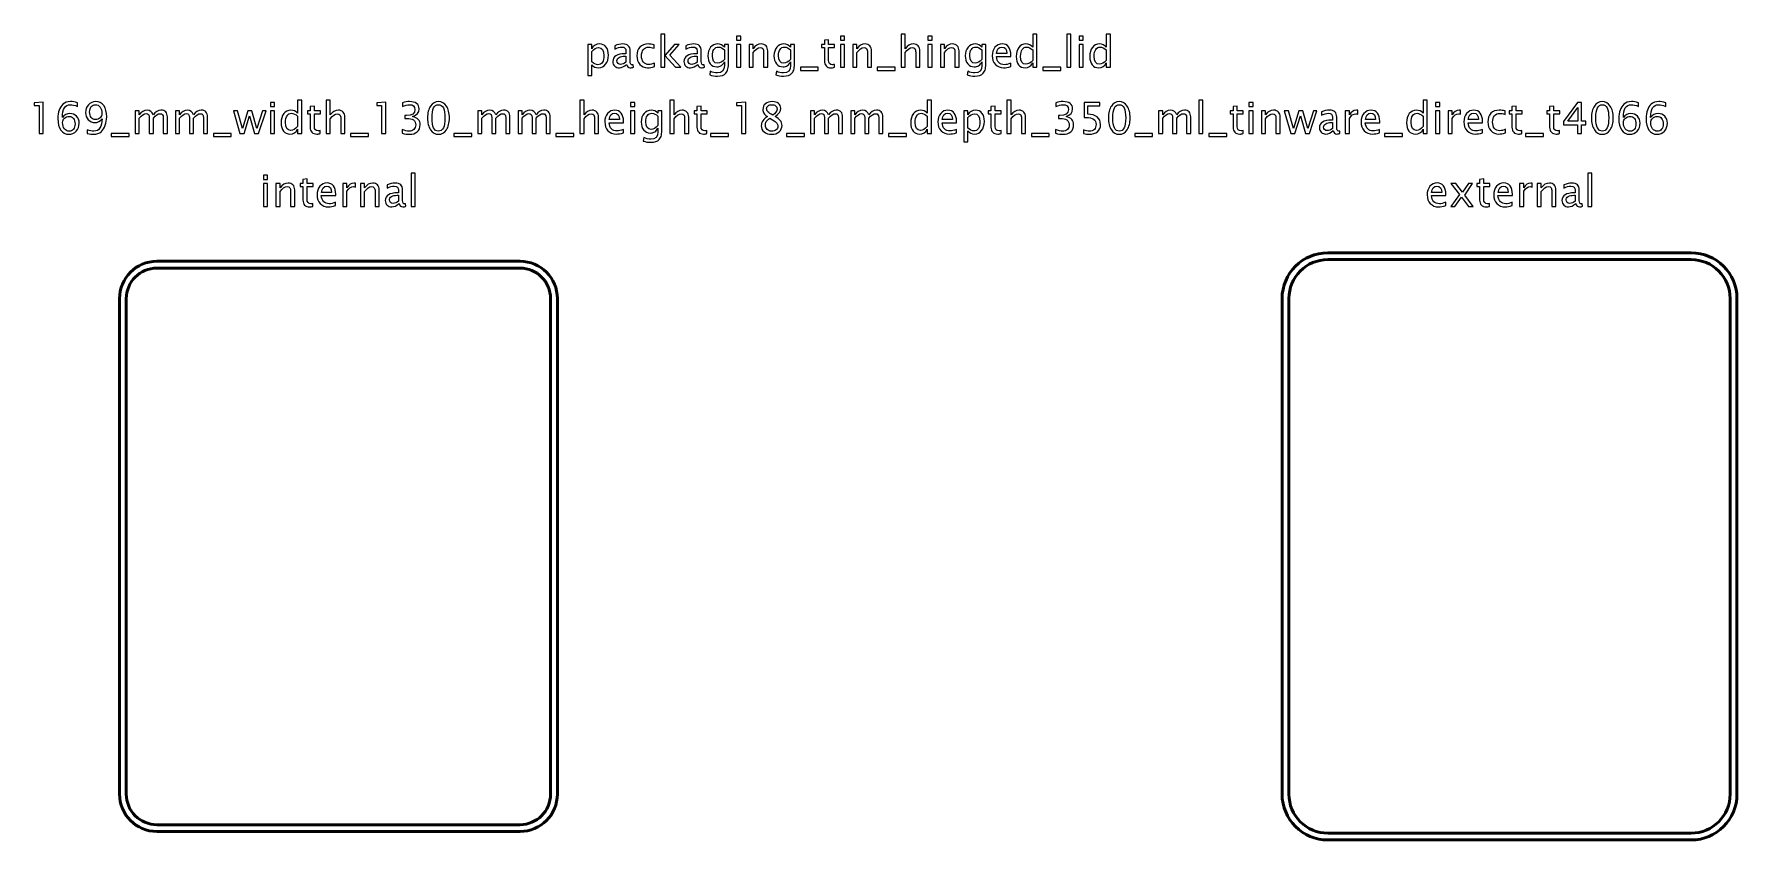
# Model space of a CAD drawing. Header units: centimetres. Extents: x -24 to 26.2, y 4.8 to 28.6.
import ezdxf

# ---------------------------------------------------------------- set-up
doc = ezdxf.new("R2010")
doc.units = ezdxf.units.CM
doc.header["$MEASUREMENT"] = 0
doc.layers.add('Layer 1', color=7, linetype='Continuous')

msp = doc.modelspace()

# ---------------------------------------------------------------- linework, layer by layer
at = {"layer": 'Layer 1'}
for points, knots in [([(-7.65684, 27.37063), (-7.65684, 27.37063), (-7.65684, 28.28884), (-7.65684, 28.28884), (-7.65684, 28.28884), (-7.65684, 28.28884), (-7.53492, 28.28884), (-7.53492, 28.28884), (-7.53492, 28.28884), (-7.53492, 28.28884), (-7.53492, 28.16163), (-7.53492, 28.16163), (-7.53492, 28.16163), (-7.48497, 28.25582), (-7.40982, 28.30281), (-7.30971, 28.30281), (-7.30971, 28.30281), (-7.22864, 28.30281), (-7.16493, 28.27339), (-7.11836, 28.21433), (-7.11836, 28.21433), (-7.07179, 28.15528), (-7.04851, 28.07463), (-7.04851, 27.9724), (-7.04851, 27.9724), (-7.04851, 27.86106), (-7.07497, 27.7711), (-7.12767, 27.70295), (-7.12767, 27.70295), (-7.18038, 27.63458), (-7.2498, 27.6005), (-7.33574, 27.6005), (-7.33574, 27.6005), (-7.41554, 27.6005), (-7.482, 27.63098), (-7.53492, 27.69215), (-7.53492, 27.69215), (-7.53492, 27.69215), (-7.53492, 27.37063), (-7.53492, 27.37063), (-7.53492, 27.37063), (-7.53492, 27.37063), (-7.65684, 27.37063), (-7.65684, 27.37063)], [0, 0, 0, 0, 0.08333333, 0.08333333, 0.08333333, 0.08333333, 0.16666667, 0.16666667, 0.16666667, 0.16666667, 0.25, 0.25, 0.25, 0.25, 0.33333333, 0.33333333, 0.33333333, 0.33333333, 0.41666667, 0.41666667, 0.41666667, 0.41666667, 0.5, 0.5, 0.5, 0.5, 0.58333333, 0.58333333, 0.58333333, 0.58333333, 0.66666667, 0.66666667, 0.66666667, 0.66666667, 0.75, 0.75, 0.75, 0.75, 0.83333333, 0.83333333, 0.83333333, 0.83333333, 1, 1, 1, 1]), ([(-7.53492, 27.77618), (-7.47205, 27.72009), (-7.41215, 27.69194), (-7.35521, 27.69194), (-7.35521, 27.69194), (-7.29912, 27.69194), (-7.25573, 27.71544), (-7.22525, 27.76221), (-7.22525, 27.76221), (-7.19456, 27.80899), (-7.17932, 27.87482), (-7.17932, 27.95991), (-7.17932, 27.95991), (-7.17932, 28.11739), (-7.23139, 28.19613), (-7.33553, 28.19613), (-7.33553, 28.19613), (-7.40369, 28.19613), (-7.47015, 28.1593), (-7.53492, 28.08543), (-7.53492, 28.08543), (-7.53492, 28.08543), (-7.53492, 27.77618), (-7.53492, 27.77618)], [0, 0, 0, 0, 0.14285714, 0.14285714, 0.14285714, 0.14285714, 0.28571429, 0.28571429, 0.28571429, 0.28571429, 0.42857143, 0.42857143, 0.42857143, 0.42857143, 0.57142857, 0.57142857, 0.57142857, 0.57142857, 0.71428571, 0.71428571, 0.71428571, 0.71428571, 1, 1, 1, 1]), ([(-6.51067, 27.70147), (-6.5839, 27.63416), (-6.65439, 27.6005), (-6.72212, 27.6005), (-6.72212, 27.6005), (-6.77779, 27.6005), (-6.82415, 27.61786), (-6.86076, 27.65278), (-6.86076, 27.65278), (-6.89759, 27.68771), (-6.91601, 27.73173), (-6.91601, 27.78486), (-6.91601, 27.78486), (-6.91601, 27.85831), (-6.88511, 27.91483), (-6.8233, 27.9542), (-6.8233, 27.9542), (-6.76149, 27.99357), (-6.6728, 28.01325), (-6.55723, 28.01325), (-6.55723, 28.01325), (-6.55723, 28.01325), (-6.52866, 28.01325), (-6.52866, 28.01325), (-6.52866, 28.01325), (-6.52866, 28.01325), (-6.52866, 28.09432), (-6.52866, 28.09432), (-6.52866, 28.09432), (-6.52866, 28.17242), (-6.5693, 28.21137), (-6.65079, 28.21137), (-6.65079, 28.21137), (-6.71387, 28.21137), (-6.78287, 28.19147), (-6.85759, 28.15168), (-6.85759, 28.15168), (-6.85759, 28.15168), (-6.85759, 28.25201), (-6.85759, 28.25201), (-6.85759, 28.25201), (-6.77546, 28.28588), (-6.69799, 28.30281), (-6.62539, 28.30281), (-6.62539, 28.30281), (-6.55067, 28.30281), (-6.49543, 28.28588), (-6.46008, 28.2518), (-6.46008, 28.2518), (-6.42452, 28.21772), (-6.40674, 28.16523), (-6.40674, 28.09432), (-6.40674, 28.09432), (-6.40674, 28.09432), (-6.40674, 27.79015), (-6.40674, 27.79015), (-6.40674, 27.79015), (-6.40674, 27.72052), (-6.38536, 27.68559), (-6.34239, 27.68559), (-6.34239, 27.68559), (-6.3371, 27.68559), (-6.32927, 27.68644), (-6.3189, 27.68813), (-6.3189, 27.68813), (-6.3189, 27.68813), (-6.31022, 27.6204), (-6.31022, 27.6204), (-6.31022, 27.6204), (-6.33795, 27.60706), (-6.36843, 27.6005), (-6.40187, 27.6005), (-6.40187, 27.6005), (-6.45881, 27.6005), (-6.495, 27.63416), (-6.51067, 27.70147)], [0, 0, 0, 0, 0.05, 0.05, 0.05, 0.05, 0.1, 0.1, 0.1, 0.1, 0.15, 0.15, 0.15, 0.15, 0.2, 0.2, 0.2, 0.2, 0.25, 0.25, 0.25, 0.25, 0.3, 0.3, 0.3, 0.3, 0.35, 0.35, 0.35, 0.35, 0.4, 0.4, 0.4, 0.4, 0.45, 0.45, 0.45, 0.45, 0.5, 0.5, 0.5, 0.5, 0.55, 0.55, 0.55, 0.55, 0.6, 0.6, 0.6, 0.6, 0.65, 0.65, 0.65, 0.65, 0.7, 0.7, 0.7, 0.7, 0.75, 0.75, 0.75, 0.75, 0.8, 0.8, 0.8, 0.8, 0.85, 0.85, 0.85, 0.85, 0.9, 0.9, 0.9, 0.9, 1, 1, 1, 1]), ([(-5.68898, 27.63606), (-5.76793, 27.61235), (-5.83609, 27.6005), (-5.89345, 27.6005), (-5.89345, 27.6005), (-5.98447, 27.6005), (-6.05982, 27.63416), (-6.11972, 27.70125), (-6.11972, 27.70125), (-6.17962, 27.76856), (-6.20968, 27.85344), (-6.20968, 27.95568), (-6.20968, 27.95568), (-6.20968, 28.0649), (-6.18005, 28.1502), (-6.12078, 28.21116), (-6.12078, 28.21116), (-6.06151, 28.27233), (-5.97875, 28.30281), (-5.87249, 28.30281), (-5.87249, 28.30281), (-5.82021, 28.30281), (-5.76137, 28.29561), (-5.6966, 28.28122), (-5.6966, 28.28122), (-5.6966, 28.28122), (-5.6966, 28.17835), (-5.6966, 28.17835), (-5.6966, 28.17835), (-5.76539, 28.19867), (-5.82148, 28.20883), (-5.86466, 28.20883), (-5.86466, 28.20883), (-5.92732, 28.20883), (-5.97748, 28.18534), (-6.01495, 28.13856), (-6.01495, 28.13856), (-6.05241, 28.09178), (-6.07125, 28.02934), (-6.07125, 27.95144), (-6.07125, 27.95144), (-6.07125, 27.87588), (-6.05178, 27.81492), (-6.01304, 27.76814), (-6.01304, 27.76814), (-5.97431, 27.72157), (-5.92372, 27.69829), (-5.86085, 27.69829), (-5.86085, 27.69829), (-5.80518, 27.69829), (-5.74803, 27.71268), (-5.68898, 27.74147), (-5.68898, 27.74147), (-5.68898, 27.74147), (-5.68898, 27.63606), (-5.68898, 27.63606)], [0, 0, 0, 0, 0.06666667, 0.06666667, 0.06666667, 0.06666667, 0.13333333, 0.13333333, 0.13333333, 0.13333333, 0.2, 0.2, 0.2, 0.2, 0.26666667, 0.26666667, 0.26666667, 0.26666667, 0.33333333, 0.33333333, 0.33333333, 0.33333333, 0.4, 0.4, 0.4, 0.4, 0.46666667, 0.46666667, 0.46666667, 0.46666667, 0.53333333, 0.53333333, 0.53333333, 0.53333333, 0.6, 0.6, 0.6, 0.6, 0.66666667, 0.66666667, 0.66666667, 0.66666667, 0.73333333, 0.73333333, 0.73333333, 0.73333333, 0.8, 0.8, 0.8, 0.8, 0.86666667, 0.86666667, 0.86666667, 0.86666667, 1, 1, 1, 1]), ([(-5.50589, 27.61574), (-5.50589, 27.61574), (-5.50589, 28.59491), (-5.50589, 28.59491), (-5.50589, 28.59491), (-5.50589, 28.59491), (-5.38397, 28.59491), (-5.38397, 28.59491), (-5.38397, 28.59491), (-5.38397, 28.59491), (-5.38397, 27.96224), (-5.38397, 27.96224), (-5.38397, 27.96224), (-5.38397, 27.96224), (-5.09822, 28.28884), (-5.09822, 28.28884), (-5.09822, 28.28884), (-5.09822, 28.28884), (-4.96656, 28.28884), (-4.96656, 28.28884), (-4.96656, 28.28884), (-4.96656, 28.28884), (-5.23961, 27.97473), (-5.23961, 27.97473), (-5.23961, 27.97473), (-5.23961, 27.97473), (-4.90941, 27.61574), (-4.90941, 27.61574), (-4.90941, 27.61574), (-4.90941, 27.61574), (-5.06647, 27.61574), (-5.06647, 27.61574), (-5.06647, 27.61574), (-5.06647, 27.61574), (-5.38397, 27.96097), (-5.38397, 27.96097), (-5.38397, 27.96097), (-5.38397, 27.96097), (-5.38397, 27.61574), (-5.38397, 27.61574), (-5.38397, 27.61574), (-5.38397, 27.61574), (-5.50589, 27.61574), (-5.50589, 27.61574)], [0, 0, 0, 0, 0.08333333, 0.08333333, 0.08333333, 0.08333333, 0.16666667, 0.16666667, 0.16666667, 0.16666667, 0.25, 0.25, 0.25, 0.25, 0.33333333, 0.33333333, 0.33333333, 0.33333333, 0.41666667, 0.41666667, 0.41666667, 0.41666667, 0.5, 0.5, 0.5, 0.5, 0.58333333, 0.58333333, 0.58333333, 0.58333333, 0.66666667, 0.66666667, 0.66666667, 0.66666667, 0.75, 0.75, 0.75, 0.75, 0.83333333, 0.83333333, 0.83333333, 0.83333333, 1, 1, 1, 1]), ([(-4.41665, 27.70147), (-4.48988, 27.63416), (-4.56037, 27.6005), (-4.6281, 27.6005), (-4.6281, 27.6005), (-4.68377, 27.6005), (-4.73013, 27.61786), (-4.76674, 27.65278), (-4.76674, 27.65278), (-4.80357, 27.68771), (-4.82199, 27.73173), (-4.82199, 27.78486), (-4.82199, 27.78486), (-4.82199, 27.85831), (-4.79109, 27.91483), (-4.72928, 27.9542), (-4.72928, 27.9542), (-4.66747, 27.99357), (-4.57878, 28.01325), (-4.46321, 28.01325), (-4.46321, 28.01325), (-4.46321, 28.01325), (-4.43464, 28.01325), (-4.43464, 28.01325), (-4.43464, 28.01325), (-4.43464, 28.01325), (-4.43464, 28.09432), (-4.43464, 28.09432), (-4.43464, 28.09432), (-4.43464, 28.17242), (-4.47528, 28.21137), (-4.55677, 28.21137), (-4.55677, 28.21137), (-4.61985, 28.21137), (-4.68885, 28.19147), (-4.76357, 28.15168), (-4.76357, 28.15168), (-4.76357, 28.15168), (-4.76357, 28.25201), (-4.76357, 28.25201), (-4.76357, 28.25201), (-4.68144, 28.28588), (-4.60397, 28.30281), (-4.53137, 28.30281), (-4.53137, 28.30281), (-4.45665, 28.30281), (-4.40141, 28.28588), (-4.36606, 28.2518), (-4.36606, 28.2518), (-4.3305, 28.21772), (-4.31272, 28.16523), (-4.31272, 28.09432), (-4.31272, 28.09432), (-4.31272, 28.09432), (-4.31272, 27.79015), (-4.31272, 27.79015), (-4.31272, 27.79015), (-4.31272, 27.72052), (-4.29134, 27.68559), (-4.24837, 27.68559), (-4.24837, 27.68559), (-4.24308, 27.68559), (-4.23525, 27.68644), (-4.22488, 27.68813), (-4.22488, 27.68813), (-4.22488, 27.68813), (-4.2162, 27.6204), (-4.2162, 27.6204), (-4.2162, 27.6204), (-4.24393, 27.60706), (-4.27441, 27.6005), (-4.30785, 27.6005), (-4.30785, 27.6005), (-4.36479, 27.6005), (-4.40098, 27.63416), (-4.41665, 27.70147)], [0, 0, 0, 0, 0.05, 0.05, 0.05, 0.05, 0.1, 0.1, 0.1, 0.1, 0.15, 0.15, 0.15, 0.15, 0.2, 0.2, 0.2, 0.2, 0.25, 0.25, 0.25, 0.25, 0.3, 0.3, 0.3, 0.3, 0.35, 0.35, 0.35, 0.35, 0.4, 0.4, 0.4, 0.4, 0.45, 0.45, 0.45, 0.45, 0.5, 0.5, 0.5, 0.5, 0.55, 0.55, 0.55, 0.55, 0.6, 0.6, 0.6, 0.6, 0.65, 0.65, 0.65, 0.65, 0.7, 0.7, 0.7, 0.7, 0.75, 0.75, 0.75, 0.75, 0.8, 0.8, 0.8, 0.8, 0.85, 0.85, 0.85, 0.85, 0.9, 0.9, 0.9, 0.9, 1, 1, 1, 1]), ([(-4.05978, 27.39222), (-4.05978, 27.39222), (-4.04539, 27.49763), (-4.04539, 27.49763), (-4.04539, 27.49763), (-3.97469, 27.46461), (-3.90463, 27.4481), (-3.83541, 27.4481), (-3.83541, 27.4481), (-3.69804, 27.4481), (-3.62925, 27.52091), (-3.62925, 27.66633), (-3.62925, 27.66633), (-3.62925, 27.66633), (-3.62925, 27.77216), (-3.62925, 27.77216), (-3.62925, 27.77216), (-3.65042, 27.7275), (-3.68047, 27.693), (-3.71963, 27.66823), (-3.71963, 27.66823), (-3.75879, 27.64347), (-3.80239, 27.63098), (-3.85044, 27.63098), (-3.85044, 27.63098), (-3.93193, 27.63098), (-3.99649, 27.66019), (-4.04412, 27.71861), (-4.04412, 27.71861), (-4.09174, 27.77703), (-4.11566, 27.85619), (-4.11566, 27.9561), (-4.11566, 27.9561), (-4.11566, 28.05834), (-4.08857, 28.14173), (-4.03438, 28.20629), (-4.03438, 28.20629), (-3.97998, 28.27064), (-3.90992, 28.30281), (-3.82377, 28.30281), (-3.82377, 28.30281), (-3.74842, 28.30281), (-3.68344, 28.27233), (-3.62925, 28.21116), (-3.62925, 28.21116), (-3.62925, 28.21116), (-3.62925, 28.28884), (-3.62925, 28.28884), (-3.62925, 28.28884), (-3.62925, 28.28884), (-3.50733, 28.28884), (-3.50733, 28.28884), (-3.50733, 28.28884), (-3.50733, 28.28884), (-3.50733, 27.79947), (-3.50733, 27.79947), (-3.50733, 27.79947), (-3.50733, 27.69427), (-3.51283, 27.61638), (-3.52384, 27.56579), (-3.52384, 27.56579), (-3.53463, 27.5152), (-3.55538, 27.47371), (-3.58543, 27.44154), (-3.58543, 27.44154), (-3.63877, 27.38502), (-3.72217, 27.35666), (-3.83541, 27.35666), (-3.83541, 27.35666), (-3.91309, 27.35666), (-3.98781, 27.36851), (-4.05978, 27.39222)], [0, 0, 0, 0, 0.05263158, 0.05263158, 0.05263158, 0.05263158, 0.10526316, 0.10526316, 0.10526316, 0.10526316, 0.15789474, 0.15789474, 0.15789474, 0.15789474, 0.21052632, 0.21052632, 0.21052632, 0.21052632, 0.26315789, 0.26315789, 0.26315789, 0.26315789, 0.31578947, 0.31578947, 0.31578947, 0.31578947, 0.36842105, 0.36842105, 0.36842105, 0.36842105, 0.42105263, 0.42105263, 0.42105263, 0.42105263, 0.47368421, 0.47368421, 0.47368421, 0.47368421, 0.52631579, 0.52631579, 0.52631579, 0.52631579, 0.57894737, 0.57894737, 0.57894737, 0.57894737, 0.63157895, 0.63157895, 0.63157895, 0.63157895, 0.68421053, 0.68421053, 0.68421053, 0.68421053, 0.73684211, 0.73684211, 0.73684211, 0.73684211, 0.78947368, 0.78947368, 0.78947368, 0.78947368, 0.84210526, 0.84210526, 0.84210526, 0.84210526, 0.89473684, 0.89473684, 0.89473684, 0.89473684, 1, 1, 1, 1]), ([(-3.62925, 27.84857), (-3.62925, 27.84857), (-3.62925, 28.12776), (-3.62925, 28.12776), (-3.62925, 28.12776), (-3.68301, 28.18343), (-3.74164, 28.21137), (-3.80493, 28.21137), (-3.80493, 28.21137), (-3.86124, 28.21137), (-3.90526, 28.18893), (-3.93701, 28.14385), (-3.93701, 28.14385), (-3.96897, 28.09898), (-3.98485, 28.03653), (-3.98485, 27.95695), (-3.98485, 27.95695), (-3.98485, 27.81069), (-3.93299, 27.73766), (-3.82906, 27.73766), (-3.82906, 27.73766), (-3.75837, 27.73766), (-3.69169, 27.7747), (-3.62925, 27.84857)], [0, 0, 0, 0, 0.14285714, 0.14285714, 0.14285714, 0.14285714, 0.28571429, 0.28571429, 0.28571429, 0.28571429, 0.42857143, 0.42857143, 0.42857143, 0.42857143, 0.57142857, 0.57142857, 0.57142857, 0.57142857, 0.71428571, 0.71428571, 0.71428571, 0.71428571, 1, 1, 1, 1]), ([(-3.27047, 28.41203), (-3.27047, 28.41203), (-3.27047, 28.53395), (-3.27047, 28.53395), (-3.27047, 28.53395), (-3.27047, 28.53395), (-3.14855, 28.53395), (-3.14855, 28.53395), (-3.14855, 28.53395), (-3.14855, 28.53395), (-3.14855, 28.41203), (-3.14855, 28.41203), (-3.14855, 28.41203), (-3.14855, 28.41203), (-3.27047, 28.41203), (-3.27047, 28.41203)], [0, 0, 0, 0, 0.2, 0.2, 0.2, 0.2, 0.4, 0.4, 0.4, 0.4, 0.6, 0.6, 0.6, 0.6, 1, 1, 1, 1]), ([(-3.27047, 27.61574), (-3.27047, 27.61574), (-3.27047, 28.28884), (-3.27047, 28.28884), (-3.27047, 28.28884), (-3.27047, 28.28884), (-3.14855, 28.28884), (-3.14855, 28.28884), (-3.14855, 28.28884), (-3.14855, 28.28884), (-3.14855, 27.61574), (-3.14855, 27.61574), (-3.14855, 27.61574), (-3.14855, 27.61574), (-3.27047, 27.61574), (-3.27047, 27.61574)], [0, 0, 0, 0, 0.2, 0.2, 0.2, 0.2, 0.4, 0.4, 0.4, 0.4, 0.6, 0.6, 0.6, 0.6, 1, 1, 1, 1]), ([(-2.90344, 27.61574), (-2.90344, 27.61574), (-2.90344, 28.28884), (-2.90344, 28.28884), (-2.90344, 28.28884), (-2.90344, 28.28884), (-2.78152, 28.28884), (-2.78152, 28.28884), (-2.78152, 28.28884), (-2.78152, 28.28884), (-2.78152, 28.16163), (-2.78152, 28.16163), (-2.78152, 28.16163), (-2.71696, 28.25582), (-2.6378, 28.30281), (-2.54424, 28.30281), (-2.54424, 28.30281), (-2.4854, 28.30281), (-2.43862, 28.2844), (-2.40412, 28.24735), (-2.40412, 28.24735), (-2.36962, 28.21052), (-2.35226, 28.16078), (-2.35226, 28.09855), (-2.35226, 28.09855), (-2.35226, 28.09855), (-2.35226, 27.61574), (-2.35226, 27.61574), (-2.35226, 27.61574), (-2.35226, 27.61574), (-2.47418, 27.61574), (-2.47418, 27.61574), (-2.47418, 27.61574), (-2.47418, 27.61574), (-2.47418, 28.05876), (-2.47418, 28.05876), (-2.47418, 28.05876), (-2.47418, 28.10871), (-2.48159, 28.14427), (-2.49619, 28.16544), (-2.49619, 28.16544), (-2.51101, 28.18682), (-2.53535, 28.1974), (-2.56943, 28.1974), (-2.56943, 28.1974), (-2.64436, 28.1974), (-2.71506, 28.14851), (-2.78152, 28.05072), (-2.78152, 28.05072), (-2.78152, 28.05072), (-2.78152, 27.61574), (-2.78152, 27.61574), (-2.78152, 27.61574), (-2.78152, 27.61574), (-2.90344, 27.61574), (-2.90344, 27.61574)], [0, 0, 0, 0, 0.06666667, 0.06666667, 0.06666667, 0.06666667, 0.13333333, 0.13333333, 0.13333333, 0.13333333, 0.2, 0.2, 0.2, 0.2, 0.26666667, 0.26666667, 0.26666667, 0.26666667, 0.33333333, 0.33333333, 0.33333333, 0.33333333, 0.4, 0.4, 0.4, 0.4, 0.46666667, 0.46666667, 0.46666667, 0.46666667, 0.53333333, 0.53333333, 0.53333333, 0.53333333, 0.6, 0.6, 0.6, 0.6, 0.66666667, 0.66666667, 0.66666667, 0.66666667, 0.73333333, 0.73333333, 0.73333333, 0.73333333, 0.8, 0.8, 0.8, 0.8, 0.86666667, 0.86666667, 0.86666667, 0.86666667, 1, 1, 1, 1]), ([(-2.11265, 27.39222), (-2.11265, 27.39222), (-2.09826, 27.49763), (-2.09826, 27.49763), (-2.09826, 27.49763), (-2.02756, 27.46461), (-1.9575, 27.4481), (-1.88828, 27.4481), (-1.88828, 27.4481), (-1.75091, 27.4481), (-1.68212, 27.52091), (-1.68212, 27.66633), (-1.68212, 27.66633), (-1.68212, 27.66633), (-1.68212, 27.77216), (-1.68212, 27.77216), (-1.68212, 27.77216), (-1.70329, 27.7275), (-1.73334, 27.693), (-1.7725, 27.66823), (-1.7725, 27.66823), (-1.81166, 27.64347), (-1.85526, 27.63098), (-1.90331, 27.63098), (-1.90331, 27.63098), (-1.9848, 27.63098), (-2.04936, 27.66019), (-2.09699, 27.71861), (-2.09699, 27.71861), (-2.14461, 27.77703), (-2.16853, 27.85619), (-2.16853, 27.9561), (-2.16853, 27.9561), (-2.16853, 28.05834), (-2.14144, 28.14173), (-2.08725, 28.20629), (-2.08725, 28.20629), (-2.03285, 28.27064), (-1.96279, 28.30281), (-1.87664, 28.30281), (-1.87664, 28.30281), (-1.80129, 28.30281), (-1.73631, 28.27233), (-1.68212, 28.21116), (-1.68212, 28.21116), (-1.68212, 28.21116), (-1.68212, 28.28884), (-1.68212, 28.28884), (-1.68212, 28.28884), (-1.68212, 28.28884), (-1.5602, 28.28884), (-1.5602, 28.28884), (-1.5602, 28.28884), (-1.5602, 28.28884), (-1.5602, 27.79947), (-1.5602, 27.79947), (-1.5602, 27.79947), (-1.5602, 27.69427), (-1.5657, 27.61638), (-1.57671, 27.56579), (-1.57671, 27.56579), (-1.5875, 27.5152), (-1.60825, 27.47371), (-1.6383, 27.44154), (-1.6383, 27.44154), (-1.69164, 27.38502), (-1.77504, 27.35666), (-1.88828, 27.35666), (-1.88828, 27.35666), (-1.96596, 27.35666), (-2.04068, 27.36851), (-2.11265, 27.39222)], [0, 0, 0, 0, 0.05263158, 0.05263158, 0.05263158, 0.05263158, 0.10526316, 0.10526316, 0.10526316, 0.10526316, 0.15789474, 0.15789474, 0.15789474, 0.15789474, 0.21052632, 0.21052632, 0.21052632, 0.21052632, 0.26315789, 0.26315789, 0.26315789, 0.26315789, 0.31578947, 0.31578947, 0.31578947, 0.31578947, 0.36842105, 0.36842105, 0.36842105, 0.36842105, 0.42105263, 0.42105263, 0.42105263, 0.42105263, 0.47368421, 0.47368421, 0.47368421, 0.47368421, 0.52631579, 0.52631579, 0.52631579, 0.52631579, 0.57894737, 0.57894737, 0.57894737, 0.57894737, 0.63157895, 0.63157895, 0.63157895, 0.63157895, 0.68421053, 0.68421053, 0.68421053, 0.68421053, 0.73684211, 0.73684211, 0.73684211, 0.73684211, 0.78947368, 0.78947368, 0.78947368, 0.78947368, 0.84210526, 0.84210526, 0.84210526, 0.84210526, 0.89473684, 0.89473684, 0.89473684, 0.89473684, 1, 1, 1, 1]), ([(-1.68212, 27.84857), (-1.68212, 27.84857), (-1.68212, 28.12776), (-1.68212, 28.12776), (-1.68212, 28.12776), (-1.73588, 28.18343), (-1.79451, 28.21137), (-1.8578, 28.21137), (-1.8578, 28.21137), (-1.91411, 28.21137), (-1.95813, 28.18893), (-1.98988, 28.14385), (-1.98988, 28.14385), (-2.02184, 28.09898), (-2.03772, 28.03653), (-2.03772, 27.95695), (-2.03772, 27.95695), (-2.03772, 27.81069), (-1.98586, 27.73766), (-1.88193, 27.73766), (-1.88193, 27.73766), (-1.81124, 27.73766), (-1.74456, 27.7747), (-1.68212, 27.84857)], [0, 0, 0, 0, 0.14285714, 0.14285714, 0.14285714, 0.14285714, 0.28571429, 0.28571429, 0.28571429, 0.28571429, 0.42857143, 0.42857143, 0.42857143, 0.42857143, 0.57142857, 0.57142857, 0.57142857, 0.57142857, 0.71428571, 0.71428571, 0.71428571, 0.71428571, 1, 1, 1, 1]), ([(-0.38735, 27.61595), (-0.42503, 27.60558), (-0.45783, 27.6005), (-0.48556, 27.6005), (-0.48556, 27.6005), (-0.54779, 27.6005), (-0.59626, 27.61828), (-0.63098, 27.65384), (-0.63098, 27.65384), (-0.6659, 27.6894), (-0.68326, 27.73872), (-0.68326, 27.80201), (-0.68326, 27.80201), (-0.68326, 27.80201), (-0.68326, 28.1974), (-0.68326, 28.1974), (-0.68326, 28.1974), (-0.68326, 28.1974), (-0.7675, 28.1974), (-0.7675, 28.1974), (-0.7675, 28.1974), (-0.7675, 28.1974), (-0.7675, 28.28884), (-0.7675, 28.28884), (-0.7675, 28.28884), (-0.7675, 28.28884), (-0.68326, 28.28884), (-0.68326, 28.28884), (-0.68326, 28.28884), (-0.68326, 28.28884), (-0.68326, 28.41055), (-0.68326, 28.41055), (-0.68326, 28.41055), (-0.68326, 28.41055), (-0.56134, 28.42219), (-0.56134, 28.42219), (-0.56134, 28.42219), (-0.56134, 28.42219), (-0.56134, 28.28884), (-0.56134, 28.28884), (-0.56134, 28.28884), (-0.56134, 28.28884), (-0.38481, 28.28884), (-0.38481, 28.28884), (-0.38481, 28.28884), (-0.38481, 28.28884), (-0.38481, 28.1974), (-0.38481, 28.1974), (-0.38481, 28.1974), (-0.38481, 28.1974), (-0.56134, 28.1974), (-0.56134, 28.1974), (-0.56134, 28.1974), (-0.56134, 28.1974), (-0.56134, 27.82402), (-0.56134, 27.82402), (-0.56134, 27.82402), (-0.56134, 27.73597), (-0.52303, 27.69194), (-0.44662, 27.69194), (-0.44662, 27.69194), (-0.43032, 27.69194), (-0.41063, 27.69469), (-0.38735, 27.69998), (-0.38735, 27.69998), (-0.38735, 27.69998), (-0.38735, 27.61595), (-0.38735, 27.61595)], [0, 0, 0, 0, 0.05555556, 0.05555556, 0.05555556, 0.05555556, 0.11111111, 0.11111111, 0.11111111, 0.11111111, 0.16666667, 0.16666667, 0.16666667, 0.16666667, 0.22222222, 0.22222222, 0.22222222, 0.22222222, 0.27777778, 0.27777778, 0.27777778, 0.27777778, 0.33333333, 0.33333333, 0.33333333, 0.33333333, 0.38888889, 0.38888889, 0.38888889, 0.38888889, 0.44444444, 0.44444444, 0.44444444, 0.44444444, 0.5, 0.5, 0.5, 0.5, 0.55555556, 0.55555556, 0.55555556, 0.55555556, 0.61111111, 0.61111111, 0.61111111, 0.61111111, 0.66666667, 0.66666667, 0.66666667, 0.66666667, 0.72222222, 0.72222222, 0.72222222, 0.72222222, 0.77777778, 0.77777778, 0.77777778, 0.77777778, 0.83333333, 0.83333333, 0.83333333, 0.83333333, 0.88888889, 0.88888889, 0.88888889, 0.88888889, 1, 1, 1, 1]), ([(-0.21336, 28.41203), (-0.21336, 28.41203), (-0.21336, 28.53395), (-0.21336, 28.53395), (-0.21336, 28.53395), (-0.21336, 28.53395), (-0.09144, 28.53395), (-0.09144, 28.53395), (-0.09144, 28.53395), (-0.09144, 28.53395), (-0.09144, 28.41203), (-0.09144, 28.41203), (-0.09144, 28.41203), (-0.09144, 28.41203), (-0.21336, 28.41203), (-0.21336, 28.41203)], [0, 0, 0, 0, 0.2, 0.2, 0.2, 0.2, 0.4, 0.4, 0.4, 0.4, 0.6, 0.6, 0.6, 0.6, 1, 1, 1, 1]), ([(-0.21336, 27.61574), (-0.21336, 27.61574), (-0.21336, 28.28884), (-0.21336, 28.28884), (-0.21336, 28.28884), (-0.21336, 28.28884), (-0.09144, 28.28884), (-0.09144, 28.28884), (-0.09144, 28.28884), (-0.09144, 28.28884), (-0.09144, 27.61574), (-0.09144, 27.61574), (-0.09144, 27.61574), (-0.09144, 27.61574), (-0.21336, 27.61574), (-0.21336, 27.61574)], [0, 0, 0, 0, 0.2, 0.2, 0.2, 0.2, 0.4, 0.4, 0.4, 0.4, 0.6, 0.6, 0.6, 0.6, 1, 1, 1, 1]), ([(0.15367, 27.61574), (0.15367, 27.61574), (0.15367, 28.28884), (0.15367, 28.28884), (0.15367, 28.28884), (0.15367, 28.28884), (0.27559, 28.28884), (0.27559, 28.28884), (0.27559, 28.28884), (0.27559, 28.28884), (0.27559, 28.16163), (0.27559, 28.16163), (0.27559, 28.16163), (0.34015, 28.25582), (0.41931, 28.30281), (0.51287, 28.30281), (0.51287, 28.30281), (0.57171, 28.30281), (0.61849, 28.2844), (0.65299, 28.24735), (0.65299, 28.24735), (0.68749, 28.21052), (0.70485, 28.16078), (0.70485, 28.09855), (0.70485, 28.09855), (0.70485, 28.09855), (0.70485, 27.61574), (0.70485, 27.61574), (0.70485, 27.61574), (0.70485, 27.61574), (0.58293, 27.61574), (0.58293, 27.61574), (0.58293, 27.61574), (0.58293, 27.61574), (0.58293, 28.05876), (0.58293, 28.05876), (0.58293, 28.05876), (0.58293, 28.10871), (0.57552, 28.14427), (0.56092, 28.16544), (0.56092, 28.16544), (0.5461, 28.18682), (0.52176, 28.1974), (0.48768, 28.1974), (0.48768, 28.1974), (0.41275, 28.1974), (0.34205, 28.14851), (0.27559, 28.05072), (0.27559, 28.05072), (0.27559, 28.05072), (0.27559, 27.61574), (0.27559, 27.61574), (0.27559, 27.61574), (0.27559, 27.61574), (0.15367, 27.61574), (0.15367, 27.61574)], [0, 0, 0, 0, 0.06666667, 0.06666667, 0.06666667, 0.06666667, 0.13333333, 0.13333333, 0.13333333, 0.13333333, 0.2, 0.2, 0.2, 0.2, 0.26666667, 0.26666667, 0.26666667, 0.26666667, 0.33333333, 0.33333333, 0.33333333, 0.33333333, 0.4, 0.4, 0.4, 0.4, 0.46666667, 0.46666667, 0.46666667, 0.46666667, 0.53333333, 0.53333333, 0.53333333, 0.53333333, 0.6, 0.6, 0.6, 0.6, 0.66666667, 0.66666667, 0.66666667, 0.66666667, 0.73333333, 0.73333333, 0.73333333, 0.73333333, 0.8, 0.8, 0.8, 0.8, 0.86666667, 0.86666667, 0.86666667, 0.86666667, 1, 1, 1, 1]), ([(1.57692, 27.61574), (1.57692, 27.61574), (1.57692, 28.59491), (1.57692, 28.59491), (1.57692, 28.59491), (1.57692, 28.59491), (1.69884, 28.59491), (1.69884, 28.59491), (1.69884, 28.59491), (1.69884, 28.59491), (1.69884, 28.16163), (1.69884, 28.16163), (1.69884, 28.16163), (1.7634, 28.25582), (1.84256, 28.30281), (1.93612, 28.30281), (1.93612, 28.30281), (1.99496, 28.30281), (2.04174, 28.2844), (2.07624, 28.24735), (2.07624, 28.24735), (2.11074, 28.21052), (2.1281, 28.16078), (2.1281, 28.09855), (2.1281, 28.09855), (2.1281, 28.09855), (2.1281, 27.61574), (2.1281, 27.61574), (2.1281, 27.61574), (2.1281, 27.61574), (2.00618, 27.61574), (2.00618, 27.61574), (2.00618, 27.61574), (2.00618, 27.61574), (2.00618, 28.05876), (2.00618, 28.05876), (2.00618, 28.05876), (2.00618, 28.10871), (1.99877, 28.14427), (1.98417, 28.16544), (1.98417, 28.16544), (1.96935, 28.18682), (1.94501, 28.1974), (1.91093, 28.1974), (1.91093, 28.1974), (1.836, 28.1974), (1.7653, 28.14851), (1.69884, 28.05072), (1.69884, 28.05072), (1.69884, 28.05072), (1.69884, 27.61574), (1.69884, 27.61574), (1.69884, 27.61574), (1.69884, 27.61574), (1.57692, 27.61574), (1.57692, 27.61574)], [0, 0, 0, 0, 0.06666667, 0.06666667, 0.06666667, 0.06666667, 0.13333333, 0.13333333, 0.13333333, 0.13333333, 0.2, 0.2, 0.2, 0.2, 0.26666667, 0.26666667, 0.26666667, 0.26666667, 0.33333333, 0.33333333, 0.33333333, 0.33333333, 0.4, 0.4, 0.4, 0.4, 0.46666667, 0.46666667, 0.46666667, 0.46666667, 0.53333333, 0.53333333, 0.53333333, 0.53333333, 0.6, 0.6, 0.6, 0.6, 0.66666667, 0.66666667, 0.66666667, 0.66666667, 0.73333333, 0.73333333, 0.73333333, 0.73333333, 0.8, 0.8, 0.8, 0.8, 0.86666667, 0.86666667, 0.86666667, 0.86666667, 1, 1, 1, 1]), ([(2.36517, 28.41203), (2.36517, 28.41203), (2.36517, 28.53395), (2.36517, 28.53395), (2.36517, 28.53395), (2.36517, 28.53395), (2.48709, 28.53395), (2.48709, 28.53395), (2.48709, 28.53395), (2.48709, 28.53395), (2.48709, 28.41203), (2.48709, 28.41203), (2.48709, 28.41203), (2.48709, 28.41203), (2.36517, 28.41203), (2.36517, 28.41203)], [0, 0, 0, 0, 0.2, 0.2, 0.2, 0.2, 0.4, 0.4, 0.4, 0.4, 0.6, 0.6, 0.6, 0.6, 1, 1, 1, 1]), ([(2.36517, 27.61574), (2.36517, 27.61574), (2.36517, 28.28884), (2.36517, 28.28884), (2.36517, 28.28884), (2.36517, 28.28884), (2.48709, 28.28884), (2.48709, 28.28884), (2.48709, 28.28884), (2.48709, 28.28884), (2.48709, 27.61574), (2.48709, 27.61574), (2.48709, 27.61574), (2.48709, 27.61574), (2.36517, 27.61574), (2.36517, 27.61574)], [0, 0, 0, 0, 0.2, 0.2, 0.2, 0.2, 0.4, 0.4, 0.4, 0.4, 0.6, 0.6, 0.6, 0.6, 1, 1, 1, 1]), ([(2.7322, 27.61574), (2.7322, 27.61574), (2.7322, 28.28884), (2.7322, 28.28884), (2.7322, 28.28884), (2.7322, 28.28884), (2.85412, 28.28884), (2.85412, 28.28884), (2.85412, 28.28884), (2.85412, 28.28884), (2.85412, 28.16163), (2.85412, 28.16163), (2.85412, 28.16163), (2.91868, 28.25582), (2.99784, 28.30281), (3.0914, 28.30281), (3.0914, 28.30281), (3.15024, 28.30281), (3.19702, 28.2844), (3.23152, 28.24735), (3.23152, 28.24735), (3.26602, 28.21052), (3.28338, 28.16078), (3.28338, 28.09855), (3.28338, 28.09855), (3.28338, 28.09855), (3.28338, 27.61574), (3.28338, 27.61574), (3.28338, 27.61574), (3.28338, 27.61574), (3.16146, 27.61574), (3.16146, 27.61574), (3.16146, 27.61574), (3.16146, 27.61574), (3.16146, 28.05876), (3.16146, 28.05876), (3.16146, 28.05876), (3.16146, 28.10871), (3.15405, 28.14427), (3.13945, 28.16544), (3.13945, 28.16544), (3.12463, 28.18682), (3.10029, 28.1974), (3.06621, 28.1974), (3.06621, 28.1974), (2.99128, 28.1974), (2.92058, 28.14851), (2.85412, 28.05072), (2.85412, 28.05072), (2.85412, 28.05072), (2.85412, 27.61574), (2.85412, 27.61574), (2.85412, 27.61574), (2.85412, 27.61574), (2.7322, 27.61574), (2.7322, 27.61574)], [0, 0, 0, 0, 0.06666667, 0.06666667, 0.06666667, 0.06666667, 0.13333333, 0.13333333, 0.13333333, 0.13333333, 0.2, 0.2, 0.2, 0.2, 0.26666667, 0.26666667, 0.26666667, 0.26666667, 0.33333333, 0.33333333, 0.33333333, 0.33333333, 0.4, 0.4, 0.4, 0.4, 0.46666667, 0.46666667, 0.46666667, 0.46666667, 0.53333333, 0.53333333, 0.53333333, 0.53333333, 0.6, 0.6, 0.6, 0.6, 0.66666667, 0.66666667, 0.66666667, 0.66666667, 0.73333333, 0.73333333, 0.73333333, 0.73333333, 0.8, 0.8, 0.8, 0.8, 0.86666667, 0.86666667, 0.86666667, 0.86666667, 1, 1, 1, 1]), ([(3.52299, 27.39222), (3.52299, 27.39222), (3.53738, 27.49763), (3.53738, 27.49763), (3.53738, 27.49763), (3.60808, 27.46461), (3.67814, 27.4481), (3.74736, 27.4481), (3.74736, 27.4481), (3.88473, 27.4481), (3.95352, 27.52091), (3.95352, 27.66633), (3.95352, 27.66633), (3.95352, 27.66633), (3.95352, 27.77216), (3.95352, 27.77216), (3.95352, 27.77216), (3.93235, 27.7275), (3.9023, 27.693), (3.86314, 27.66823), (3.86314, 27.66823), (3.82398, 27.64347), (3.78038, 27.63098), (3.73233, 27.63098), (3.73233, 27.63098), (3.65084, 27.63098), (3.58628, 27.66019), (3.53865, 27.71861), (3.53865, 27.71861), (3.49103, 27.77703), (3.46711, 27.85619), (3.46711, 27.9561), (3.46711, 27.9561), (3.46711, 28.05834), (3.4942, 28.14173), (3.54839, 28.20629), (3.54839, 28.20629), (3.60279, 28.27064), (3.67285, 28.30281), (3.759, 28.30281), (3.759, 28.30281), (3.83435, 28.30281), (3.89933, 28.27233), (3.95352, 28.21116), (3.95352, 28.21116), (3.95352, 28.21116), (3.95352, 28.28884), (3.95352, 28.28884), (3.95352, 28.28884), (3.95352, 28.28884), (4.07544, 28.28884), (4.07544, 28.28884), (4.07544, 28.28884), (4.07544, 28.28884), (4.07544, 27.79947), (4.07544, 27.79947), (4.07544, 27.79947), (4.07544, 27.69427), (4.06994, 27.61638), (4.05893, 27.56579), (4.05893, 27.56579), (4.04814, 27.5152), (4.02739, 27.47371), (3.99734, 27.44154), (3.99734, 27.44154), (3.944, 27.38502), (3.8606, 27.35666), (3.74736, 27.35666), (3.74736, 27.35666), (3.66968, 27.35666), (3.59496, 27.36851), (3.52299, 27.39222)], [0, 0, 0, 0, 0.05263158, 0.05263158, 0.05263158, 0.05263158, 0.10526316, 0.10526316, 0.10526316, 0.10526316, 0.15789474, 0.15789474, 0.15789474, 0.15789474, 0.21052632, 0.21052632, 0.21052632, 0.21052632, 0.26315789, 0.26315789, 0.26315789, 0.26315789, 0.31578947, 0.31578947, 0.31578947, 0.31578947, 0.36842105, 0.36842105, 0.36842105, 0.36842105, 0.42105263, 0.42105263, 0.42105263, 0.42105263, 0.47368421, 0.47368421, 0.47368421, 0.47368421, 0.52631579, 0.52631579, 0.52631579, 0.52631579, 0.57894737, 0.57894737, 0.57894737, 0.57894737, 0.63157895, 0.63157895, 0.63157895, 0.63157895, 0.68421053, 0.68421053, 0.68421053, 0.68421053, 0.73684211, 0.73684211, 0.73684211, 0.73684211, 0.78947368, 0.78947368, 0.78947368, 0.78947368, 0.84210526, 0.84210526, 0.84210526, 0.84210526, 0.89473684, 0.89473684, 0.89473684, 0.89473684, 1, 1, 1, 1]), ([(3.95352, 27.84857), (3.95352, 27.84857), (3.95352, 28.12776), (3.95352, 28.12776), (3.95352, 28.12776), (3.89976, 28.18343), (3.84113, 28.21137), (3.77784, 28.21137), (3.77784, 28.21137), (3.72153, 28.21137), (3.67751, 28.18893), (3.64576, 28.14385), (3.64576, 28.14385), (3.6138, 28.09898), (3.59792, 28.03653), (3.59792, 27.95695), (3.59792, 27.95695), (3.59792, 27.81069), (3.64978, 27.73766), (3.75371, 27.73766), (3.75371, 27.73766), (3.8244, 27.73766), (3.89108, 27.7747), (3.95352, 27.84857)], [0, 0, 0, 0, 0.14285714, 0.14285714, 0.14285714, 0.14285714, 0.28571429, 0.28571429, 0.28571429, 0.28571429, 0.42857143, 0.42857143, 0.42857143, 0.42857143, 0.57142857, 0.57142857, 0.57142857, 0.57142857, 0.71428571, 0.71428571, 0.71428571, 0.71428571, 1, 1, 1, 1]), ([(4.80633, 27.63733), (4.72442, 27.61278), (4.65435, 27.6005), (4.59593, 27.6005), (4.59593, 27.6005), (4.49624, 27.6005), (4.41517, 27.63352), (4.35273, 27.69935), (4.35273, 27.69935), (4.29029, 27.76518), (4.25896, 27.85048), (4.25896, 27.95547), (4.25896, 27.95547), (4.25896, 28.05728), (4.28648, 28.14089), (4.34172, 28.20629), (4.34172, 28.20629), (4.39697, 28.27148), (4.46766, 28.30408), (4.55381, 28.30408), (4.55381, 28.30408), (4.6353, 28.30408), (4.69838, 28.27508), (4.74283, 28.21709), (4.74283, 28.21709), (4.78728, 28.15909), (4.80951, 28.07696), (4.80951, 27.97049), (4.80951, 27.97049), (4.80951, 27.97049), (4.80887, 27.93324), (4.80887, 27.93324), (4.80887, 27.93324), (4.80887, 27.93324), (4.38342, 27.93324), (4.38342, 27.93324), (4.38342, 27.93324), (4.4012, 27.77237), (4.47973, 27.69194), (4.61879, 27.69194), (4.61879, 27.69194), (4.66981, 27.69194), (4.73225, 27.70633), (4.80633, 27.73512), (4.80633, 27.73512), (4.80633, 27.73512), (4.80633, 27.63733), (4.80633, 27.63733)], [0, 0, 0, 0, 0.07692308, 0.07692308, 0.07692308, 0.07692308, 0.15384615, 0.15384615, 0.15384615, 0.15384615, 0.23076923, 0.23076923, 0.23076923, 0.23076923, 0.30769231, 0.30769231, 0.30769231, 0.30769231, 0.38461538, 0.38461538, 0.38461538, 0.38461538, 0.46153846, 0.46153846, 0.46153846, 0.46153846, 0.53846154, 0.53846154, 0.53846154, 0.53846154, 0.61538462, 0.61538462, 0.61538462, 0.61538462, 0.69230769, 0.69230769, 0.69230769, 0.69230769, 0.76923077, 0.76923077, 0.76923077, 0.76923077, 0.84615385, 0.84615385, 0.84615385, 0.84615385, 1, 1, 1, 1]), ([(4.38977, 28.02468), (4.38977, 28.02468), (4.68695, 28.02468), (4.68695, 28.02468), (4.68695, 28.02468), (4.68695, 28.14999), (4.64017, 28.21264), (4.54683, 28.21264), (4.54683, 28.21264), (4.45285, 28.21264), (4.40057, 28.14999), (4.38977, 28.02468)], [0, 0, 0, 0, 0.25, 0.25, 0.25, 0.25, 0.5, 0.5, 0.5, 0.5, 1, 1, 1, 1]), ([(5.45297, 27.61574), (5.45297, 27.61574), (5.45297, 27.74211), (5.45297, 27.74211), (5.45297, 27.74211), (5.40323, 27.6477), (5.3283, 27.6005), (5.22818, 27.6005), (5.22818, 27.6005), (5.1469, 27.6005), (5.08298, 27.62992), (5.03641, 27.68898), (5.03641, 27.68898), (4.98984, 27.74803), (4.96656, 27.82868), (4.96656, 27.93091), (4.96656, 27.93091), (4.96656, 28.04267), (4.99302, 28.13263), (5.04572, 28.20079), (5.04572, 28.20079), (5.09864, 28.26873), (5.16807, 28.30281), (5.25422, 28.30281), (5.25422, 28.30281), (5.33401, 28.30281), (5.40048, 28.27233), (5.45297, 28.21116), (5.45297, 28.21116), (5.45297, 28.21116), (5.45297, 28.59491), (5.45297, 28.59491), (5.45297, 28.59491), (5.45297, 28.59491), (5.57489, 28.59491), (5.57489, 28.59491), (5.57489, 28.59491), (5.57489, 28.59491), (5.57489, 27.61574), (5.57489, 27.61574), (5.57489, 27.61574), (5.57489, 27.61574), (5.45297, 27.61574), (5.45297, 27.61574)], [0, 0, 0, 0, 0.08333333, 0.08333333, 0.08333333, 0.08333333, 0.16666667, 0.16666667, 0.16666667, 0.16666667, 0.25, 0.25, 0.25, 0.25, 0.33333333, 0.33333333, 0.33333333, 0.33333333, 0.41666667, 0.41666667, 0.41666667, 0.41666667, 0.5, 0.5, 0.5, 0.5, 0.58333333, 0.58333333, 0.58333333, 0.58333333, 0.66666667, 0.66666667, 0.66666667, 0.66666667, 0.75, 0.75, 0.75, 0.75, 0.83333333, 0.83333333, 0.83333333, 0.83333333, 1, 1, 1, 1]), ([(5.45297, 28.12776), (5.38968, 28.18343), (5.32978, 28.21137), (5.27305, 28.21137), (5.27305, 28.21137), (5.21717, 28.21137), (5.17399, 28.18809), (5.1433, 28.14131), (5.1433, 28.14131), (5.11261, 28.09474), (5.09737, 28.0287), (5.09737, 27.94319), (5.09737, 27.94319), (5.09737, 27.78592), (5.14944, 27.70718), (5.25379, 27.70718), (5.25379, 27.70718), (5.32153, 27.70718), (5.38799, 27.74422), (5.45297, 27.81809), (5.45297, 27.81809), (5.45297, 27.81809), (5.45297, 28.12776), (5.45297, 28.12776)], [0, 0, 0, 0, 0.14285714, 0.14285714, 0.14285714, 0.14285714, 0.28571429, 0.28571429, 0.28571429, 0.28571429, 0.42857143, 0.42857143, 0.42857143, 0.42857143, 0.57142857, 0.57142857, 0.57142857, 0.57142857, 0.71428571, 0.71428571, 0.71428571, 0.71428571, 1, 1, 1, 1]), ([(6.45415, 27.61574), (6.45415, 27.61574), (6.45415, 28.59491), (6.45415, 28.59491), (6.45415, 28.59491), (6.45415, 28.59491), (6.57607, 28.59491), (6.57607, 28.59491), (6.57607, 28.59491), (6.57607, 28.59491), (6.57607, 27.61574), (6.57607, 27.61574), (6.57607, 27.61574), (6.57607, 27.61574), (6.45415, 27.61574), (6.45415, 27.61574)], [0, 0, 0, 0, 0.2, 0.2, 0.2, 0.2, 0.4, 0.4, 0.4, 0.4, 0.6, 0.6, 0.6, 0.6, 1, 1, 1, 1]), ([(6.82118, 28.41203), (6.82118, 28.41203), (6.82118, 28.53395), (6.82118, 28.53395), (6.82118, 28.53395), (6.82118, 28.53395), (6.9431, 28.53395), (6.9431, 28.53395), (6.9431, 28.53395), (6.9431, 28.53395), (6.9431, 28.41203), (6.9431, 28.41203), (6.9431, 28.41203), (6.9431, 28.41203), (6.82118, 28.41203), (6.82118, 28.41203)], [0, 0, 0, 0, 0.2, 0.2, 0.2, 0.2, 0.4, 0.4, 0.4, 0.4, 0.6, 0.6, 0.6, 0.6, 1, 1, 1, 1]), ([(6.82118, 27.61574), (6.82118, 27.61574), (6.82118, 28.28884), (6.82118, 28.28884), (6.82118, 28.28884), (6.82118, 28.28884), (6.9431, 28.28884), (6.9431, 28.28884), (6.9431, 28.28884), (6.9431, 28.28884), (6.9431, 27.61574), (6.9431, 27.61574), (6.9431, 27.61574), (6.9431, 27.61574), (6.82118, 27.61574), (6.82118, 27.61574)], [0, 0, 0, 0, 0.2, 0.2, 0.2, 0.2, 0.4, 0.4, 0.4, 0.4, 0.6, 0.6, 0.6, 0.6, 1, 1, 1, 1]), ([(7.62128, 27.61574), (7.62128, 27.61574), (7.62128, 27.74211), (7.62128, 27.74211), (7.62128, 27.74211), (7.57154, 27.6477), (7.49661, 27.6005), (7.39649, 27.6005), (7.39649, 27.6005), (7.31521, 27.6005), (7.25129, 27.62992), (7.20472, 27.68898), (7.20472, 27.68898), (7.15815, 27.74803), (7.13487, 27.82868), (7.13487, 27.93091), (7.13487, 27.93091), (7.13487, 28.04267), (7.16133, 28.13263), (7.21403, 28.20079), (7.21403, 28.20079), (7.26695, 28.26873), (7.33638, 28.30281), (7.42253, 28.30281), (7.42253, 28.30281), (7.50232, 28.30281), (7.56879, 28.27233), (7.62128, 28.21116), (7.62128, 28.21116), (7.62128, 28.21116), (7.62128, 28.59491), (7.62128, 28.59491), (7.62128, 28.59491), (7.62128, 28.59491), (7.7432, 28.59491), (7.7432, 28.59491), (7.7432, 28.59491), (7.7432, 28.59491), (7.7432, 27.61574), (7.7432, 27.61574), (7.7432, 27.61574), (7.7432, 27.61574), (7.62128, 27.61574), (7.62128, 27.61574)], [0, 0, 0, 0, 0.08333333, 0.08333333, 0.08333333, 0.08333333, 0.16666667, 0.16666667, 0.16666667, 0.16666667, 0.25, 0.25, 0.25, 0.25, 0.33333333, 0.33333333, 0.33333333, 0.33333333, 0.41666667, 0.41666667, 0.41666667, 0.41666667, 0.5, 0.5, 0.5, 0.5, 0.58333333, 0.58333333, 0.58333333, 0.58333333, 0.66666667, 0.66666667, 0.66666667, 0.66666667, 0.75, 0.75, 0.75, 0.75, 0.83333333, 0.83333333, 0.83333333, 0.83333333, 1, 1, 1, 1]), ([(7.62128, 28.12776), (7.55799, 28.18343), (7.49809, 28.21137), (7.44136, 28.21137), (7.44136, 28.21137), (7.38548, 28.21137), (7.3423, 28.18809), (7.31161, 28.14131), (7.31161, 28.14131), (7.28092, 28.09474), (7.26568, 28.0287), (7.26568, 27.94319), (7.26568, 27.94319), (7.26568, 27.78592), (7.31775, 27.70718), (7.4221, 27.70718), (7.4221, 27.70718), (7.48984, 27.70718), (7.5563, 27.74422), (7.62128, 27.81809), (7.62128, 27.81809), (7.62128, 27.81809), (7.62128, 28.12776), (7.62128, 28.12776)], [0, 0, 0, 0, 0.14285714, 0.14285714, 0.14285714, 0.14285714, 0.28571429, 0.28571429, 0.28571429, 0.28571429, 0.42857143, 0.42857143, 0.42857143, 0.42857143, 0.57142857, 0.57142857, 0.57142857, 0.57142857, 0.71428571, 0.71428571, 0.71428571, 0.71428571, 1, 1, 1, 1]), ([(-6.52866, 27.76793), (-6.52866, 27.76793), (-6.52866, 27.94086), (-6.52866, 27.94086), (-6.52866, 27.94086), (-6.52866, 27.94086), (-6.56782, 27.94213), (-6.56782, 27.94213), (-6.56782, 27.94213), (-6.63555, 27.94213), (-6.69016, 27.92964), (-6.73186, 27.90467), (-6.73186, 27.90467), (-6.77335, 27.87948), (-6.79409, 27.84625), (-6.79409, 27.80476), (-6.79409, 27.80476), (-6.79409, 27.77576), (-6.78372, 27.75121), (-6.76319, 27.7311), (-6.76319, 27.7311), (-6.74244, 27.71099), (-6.71725, 27.70083), (-6.68741, 27.70083), (-6.68741, 27.70083), (-6.63661, 27.70083), (-6.58369, 27.72327), (-6.52866, 27.76793)], [0, 0, 0, 0, 0.125, 0.125, 0.125, 0.125, 0.25, 0.25, 0.25, 0.25, 0.375, 0.375, 0.375, 0.375, 0.5, 0.5, 0.5, 0.5, 0.625, 0.625, 0.625, 0.625, 0.75, 0.75, 0.75, 0.75, 1, 1, 1, 1]), ([(-4.43464, 27.76793), (-4.43464, 27.76793), (-4.43464, 27.94086), (-4.43464, 27.94086), (-4.43464, 27.94086), (-4.43464, 27.94086), (-4.4738, 27.94213), (-4.4738, 27.94213), (-4.4738, 27.94213), (-4.54153, 27.94213), (-4.59614, 27.92964), (-4.63784, 27.90467), (-4.63784, 27.90467), (-4.67933, 27.87948), (-4.70007, 27.84625), (-4.70007, 27.80476), (-4.70007, 27.80476), (-4.70007, 27.77576), (-4.6897, 27.75121), (-4.66917, 27.7311), (-4.66917, 27.7311), (-4.64842, 27.71099), (-4.62323, 27.70083), (-4.59339, 27.70083), (-4.59339, 27.70083), (-4.54259, 27.70083), (-4.48967, 27.72327), (-4.43464, 27.76793)], [0, 0, 0, 0, 0.125, 0.125, 0.125, 0.125, 0.25, 0.25, 0.25, 0.25, 0.375, 0.375, 0.375, 0.375, 0.5, 0.5, 0.5, 0.5, 0.625, 0.625, 0.625, 0.625, 0.75, 0.75, 0.75, 0.75, 1, 1, 1, 1]), ([(-1.39192, 27.5243), (-1.39192, 27.5243), (-1.39192, 27.61574), (-1.39192, 27.61574), (-1.39192, 27.61574), (-1.39192, 27.61574), (-0.8636, 27.61574), (-0.8636, 27.61574), (-0.8636, 27.61574), (-0.8636, 27.61574), (-0.8636, 27.5243), (-0.8636, 27.5243), (-0.8636, 27.5243), (-0.8636, 27.5243), (-1.39192, 27.5243), (-1.39192, 27.5243)], [0, 0, 0, 0, 0.2, 0.2, 0.2, 0.2, 0.4, 0.4, 0.4, 0.4, 0.6, 0.6, 0.6, 0.6, 1, 1, 1, 1]), ([(0.87334, 27.5243), (0.87334, 27.5243), (0.87334, 27.61574), (0.87334, 27.61574), (0.87334, 27.61574), (0.87334, 27.61574), (1.40166, 27.61574), (1.40166, 27.61574), (1.40166, 27.61574), (1.40166, 27.61574), (1.40166, 27.5243), (1.40166, 27.5243), (1.40166, 27.5243), (1.40166, 27.5243), (0.87334, 27.5243), (0.87334, 27.5243)], [0, 0, 0, 0, 0.2, 0.2, 0.2, 0.2, 0.4, 0.4, 0.4, 0.4, 0.6, 0.6, 0.6, 0.6, 1, 1, 1, 1]), ([(5.75057, 27.5243), (5.75057, 27.5243), (5.75057, 27.61574), (5.75057, 27.61574), (5.75057, 27.61574), (5.75057, 27.61574), (6.27889, 27.61574), (6.27889, 27.61574), (6.27889, 27.61574), (6.27889, 27.61574), (6.27889, 27.5243), (6.27889, 27.5243), (6.27889, 27.5243), (6.27889, 27.5243), (5.75057, 27.5243), (5.75057, 27.5243)], [0, 0, 0, 0, 0.2, 0.2, 0.2, 0.2, 0.4, 0.4, 0.4, 0.4, 0.6, 0.6, 0.6, 0.6, 1, 1, 1, 1]), ([(-23.82128, 25.66417), (-23.82128, 25.66417), (-23.82128, 26.49094), (-23.82128, 26.49094), (-23.82128, 26.49094), (-23.82128, 26.49094), (-23.96733, 26.49094), (-23.96733, 26.49094), (-23.96733, 26.49094), (-23.96733, 26.49094), (-23.96733, 26.56714), (-23.96733, 26.56714), (-23.96733, 26.56714), (-23.96733, 26.56714), (-23.69936, 26.59), (-23.69936, 26.59), (-23.69936, 26.59), (-23.69936, 26.59), (-23.69936, 25.66417), (-23.69936, 25.66417), (-23.69936, 25.66417), (-23.69936, 25.66417), (-23.82128, 25.66417), (-23.82128, 25.66417)], [0, 0, 0, 0, 0.14285714, 0.14285714, 0.14285714, 0.14285714, 0.28571429, 0.28571429, 0.28571429, 0.28571429, 0.42857143, 0.42857143, 0.42857143, 0.42857143, 0.57142857, 0.57142857, 0.57142857, 0.57142857, 0.71428571, 0.71428571, 0.71428571, 0.71428571, 1, 1, 1, 1]), ([(-23.13252, 26.14), (-23.0741, 26.21556), (-23.00065, 26.25345), (-22.91217, 26.25345), (-22.91217, 26.25345), (-22.83195, 26.25345), (-22.76634, 26.22699), (-22.71511, 26.17386), (-22.71511, 26.17386), (-22.6641, 26.12074), (-22.63849, 26.05258), (-22.63849, 25.96939), (-22.63849, 25.96939), (-22.63849, 25.87393), (-22.66706, 25.7954), (-22.72443, 25.73381), (-22.72443, 25.73381), (-22.78179, 25.67221), (-22.8546, 25.64131), (-22.94329, 25.64131), (-22.94329, 25.64131), (-23.04404, 25.64131), (-23.12321, 25.68216), (-23.18014, 25.76365), (-23.18014, 25.76365), (-23.23729, 25.84536), (-23.26587, 25.95839), (-23.26587, 26.10253), (-23.26587, 26.10253), (-23.26587, 26.29684), (-23.21592, 26.43929), (-23.11622, 26.53031), (-23.11622, 26.53031), (-23.06203, 26.58026), (-22.9871, 26.60524), (-22.89164, 26.60524), (-22.89164, 26.60524), (-22.83619, 26.60524), (-22.76739, 26.59381), (-22.68548, 26.57095), (-22.68548, 26.57095), (-22.68548, 26.57095), (-22.68548, 26.46427), (-22.68548, 26.46427), (-22.68548, 26.46427), (-22.77205, 26.49729), (-22.84317, 26.5138), (-22.89905, 26.5138), (-22.89905, 26.5138), (-23.05463, 26.5138), (-23.13252, 26.38913), (-23.13252, 26.14)], [0, 0, 0, 0, 0.07142857, 0.07142857, 0.07142857, 0.07142857, 0.14285714, 0.14285714, 0.14285714, 0.14285714, 0.21428571, 0.21428571, 0.21428571, 0.21428571, 0.28571429, 0.28571429, 0.28571429, 0.28571429, 0.35714286, 0.35714286, 0.35714286, 0.35714286, 0.42857143, 0.42857143, 0.42857143, 0.42857143, 0.5, 0.5, 0.5, 0.5, 0.57142857, 0.57142857, 0.57142857, 0.57142857, 0.64285714, 0.64285714, 0.64285714, 0.64285714, 0.71428571, 0.71428571, 0.71428571, 0.71428571, 0.78571429, 0.78571429, 0.78571429, 0.78571429, 0.85714286, 0.85714286, 0.85714286, 0.85714286, 1, 1, 1, 1]), ([(-22.40312, 25.66925), (-22.40312, 25.66925), (-22.40312, 25.77339), (-22.40312, 25.77339), (-22.40312, 25.77339), (-22.32544, 25.7463), (-22.2594, 25.73275), (-22.20479, 25.73275), (-22.20479, 25.73275), (-22.1288, 25.73275), (-22.06932, 25.76514), (-22.02656, 25.82991), (-22.02656, 25.82991), (-21.98381, 25.89468), (-21.96243, 25.98485), (-21.96243, 26.1002), (-21.96243, 26.1002), (-22.02445, 26.02379), (-22.09493, 25.98548), (-22.1741, 25.98548), (-22.1741, 25.98548), (-22.25135, 25.98548), (-22.31697, 26.01384), (-22.37073, 26.07078), (-22.37073, 26.07078), (-22.4245, 26.12772), (-22.45138, 26.19694), (-22.45138, 26.27885), (-22.45138, 26.27885), (-22.45138, 26.37283), (-22.4228, 26.45072), (-22.36544, 26.51253), (-22.36544, 26.51253), (-22.30829, 26.57434), (-22.23633, 26.60524), (-22.14954, 26.60524), (-22.14954, 26.60524), (-22.04985, 26.60524), (-21.97132, 26.56524), (-21.91396, 26.48523), (-21.91396, 26.48523), (-21.8566, 26.40522), (-21.82781, 26.29578), (-21.82781, 26.15672), (-21.82781, 26.15672), (-21.82781, 26.06824), (-21.84157, 25.98506), (-21.8693, 25.90716), (-21.8693, 25.90716), (-21.89702, 25.82906), (-21.93407, 25.76852), (-21.98084, 25.72513), (-21.98084, 25.72513), (-22.04053, 25.66925), (-22.11927, 25.64131), (-22.21664, 25.64131), (-22.21664, 25.64131), (-22.26469, 25.64131), (-22.32671, 25.65062), (-22.40312, 25.66925)], [0, 0, 0, 0, 0.0625, 0.0625, 0.0625, 0.0625, 0.125, 0.125, 0.125, 0.125, 0.1875, 0.1875, 0.1875, 0.1875, 0.25, 0.25, 0.25, 0.25, 0.3125, 0.3125, 0.3125, 0.3125, 0.375, 0.375, 0.375, 0.375, 0.4375, 0.4375, 0.4375, 0.4375, 0.5, 0.5, 0.5, 0.5, 0.5625, 0.5625, 0.5625, 0.5625, 0.625, 0.625, 0.625, 0.625, 0.6875, 0.6875, 0.6875, 0.6875, 0.75, 0.75, 0.75, 0.75, 0.8125, 0.8125, 0.8125, 0.8125, 0.875, 0.875, 0.875, 0.875, 1, 1, 1, 1]), ([(-16.20276, 25.66417), (-16.20276, 25.66417), (-16.20276, 25.79054), (-16.20276, 25.79054), (-16.20276, 25.79054), (-16.2525, 25.69613), (-16.32743, 25.64893), (-16.42755, 25.64893), (-16.42755, 25.64893), (-16.50883, 25.64893), (-16.57275, 25.67835), (-16.61932, 25.73741), (-16.61932, 25.73741), (-16.66589, 25.79646), (-16.68917, 25.87711), (-16.68917, 25.97934), (-16.68917, 25.97934), (-16.68917, 26.0911), (-16.66271, 26.18106), (-16.61001, 26.24922), (-16.61001, 26.24922), (-16.55709, 26.31716), (-16.48766, 26.35124), (-16.40151, 26.35124), (-16.40151, 26.35124), (-16.32172, 26.35124), (-16.25525, 26.32076), (-16.20276, 26.25959), (-16.20276, 26.25959), (-16.20276, 26.25959), (-16.20276, 26.64334), (-16.20276, 26.64334), (-16.20276, 26.64334), (-16.20276, 26.64334), (-16.08084, 26.64334), (-16.08084, 26.64334), (-16.08084, 26.64334), (-16.08084, 26.64334), (-16.08084, 25.66417), (-16.08084, 25.66417), (-16.08084, 25.66417), (-16.08084, 25.66417), (-16.20276, 25.66417), (-16.20276, 25.66417)], [0, 0, 0, 0, 0.08333333, 0.08333333, 0.08333333, 0.08333333, 0.16666667, 0.16666667, 0.16666667, 0.16666667, 0.25, 0.25, 0.25, 0.25, 0.33333333, 0.33333333, 0.33333333, 0.33333333, 0.41666667, 0.41666667, 0.41666667, 0.41666667, 0.5, 0.5, 0.5, 0.5, 0.58333333, 0.58333333, 0.58333333, 0.58333333, 0.66666667, 0.66666667, 0.66666667, 0.66666667, 0.75, 0.75, 0.75, 0.75, 0.83333333, 0.83333333, 0.83333333, 0.83333333, 1, 1, 1, 1]), ([(-15.3616, 25.66417), (-15.3616, 25.66417), (-15.3616, 26.64334), (-15.3616, 26.64334), (-15.3616, 26.64334), (-15.3616, 26.64334), (-15.23968, 26.64334), (-15.23968, 26.64334), (-15.23968, 26.64334), (-15.23968, 26.64334), (-15.23968, 26.21006), (-15.23968, 26.21006), (-15.23968, 26.21006), (-15.17512, 26.30425), (-15.09596, 26.35124), (-15.0024, 26.35124), (-15.0024, 26.35124), (-14.94356, 26.35124), (-14.89678, 26.33283), (-14.86228, 26.29578), (-14.86228, 26.29578), (-14.82778, 26.25895), (-14.81042, 26.20921), (-14.81042, 26.14698), (-14.81042, 26.14698), (-14.81042, 26.14698), (-14.81042, 25.66417), (-14.81042, 25.66417), (-14.81042, 25.66417), (-14.81042, 25.66417), (-14.93234, 25.66417), (-14.93234, 25.66417), (-14.93234, 25.66417), (-14.93234, 25.66417), (-14.93234, 26.10719), (-14.93234, 26.10719), (-14.93234, 26.10719), (-14.93234, 26.15714), (-14.93975, 26.1927), (-14.95435, 26.21387), (-14.95435, 26.21387), (-14.96917, 26.23525), (-14.99351, 26.24583), (-15.02759, 26.24583), (-15.02759, 26.24583), (-15.10252, 26.24583), (-15.17322, 26.19694), (-15.23968, 26.09915), (-15.23968, 26.09915), (-15.23968, 26.09915), (-15.23968, 25.66417), (-15.23968, 25.66417), (-15.23968, 25.66417), (-15.23968, 25.66417), (-15.3616, 25.66417), (-15.3616, 25.66417)], [0, 0, 0, 0, 0.06666667, 0.06666667, 0.06666667, 0.06666667, 0.13333333, 0.13333333, 0.13333333, 0.13333333, 0.2, 0.2, 0.2, 0.2, 0.26666667, 0.26666667, 0.26666667, 0.26666667, 0.33333333, 0.33333333, 0.33333333, 0.33333333, 0.4, 0.4, 0.4, 0.4, 0.46666667, 0.46666667, 0.46666667, 0.46666667, 0.53333333, 0.53333333, 0.53333333, 0.53333333, 0.6, 0.6, 0.6, 0.6, 0.66666667, 0.66666667, 0.66666667, 0.66666667, 0.73333333, 0.73333333, 0.73333333, 0.73333333, 0.8, 0.8, 0.8, 0.8, 0.86666667, 0.86666667, 0.86666667, 0.86666667, 1, 1, 1, 1]), ([(-13.72753, 25.66417), (-13.72753, 25.66417), (-13.72753, 26.49094), (-13.72753, 26.49094), (-13.72753, 26.49094), (-13.72753, 26.49094), (-13.87358, 26.49094), (-13.87358, 26.49094), (-13.87358, 26.49094), (-13.87358, 26.49094), (-13.87358, 26.56714), (-13.87358, 26.56714), (-13.87358, 26.56714), (-13.87358, 26.56714), (-13.60561, 26.59), (-13.60561, 26.59), (-13.60561, 26.59), (-13.60561, 26.59), (-13.60561, 25.66417), (-13.60561, 25.66417), (-13.60561, 25.66417), (-13.60561, 25.66417), (-13.72753, 25.66417), (-13.72753, 25.66417)], [0, 0, 0, 0, 0.14285714, 0.14285714, 0.14285714, 0.14285714, 0.28571429, 0.28571429, 0.28571429, 0.28571429, 0.42857143, 0.42857143, 0.42857143, 0.42857143, 0.57142857, 0.57142857, 0.57142857, 0.57142857, 0.71428571, 0.71428571, 0.71428571, 0.71428571, 1, 1, 1, 1]), ([(-13.12767, 25.67052), (-13.12767, 25.67052), (-13.12767, 25.78482), (-13.12767, 25.78482), (-13.12767, 25.78482), (-13.04046, 25.75011), (-12.97209, 25.73275), (-12.92193, 25.73275), (-12.92193, 25.73275), (-12.86287, 25.73275), (-12.81525, 25.74968), (-12.77863, 25.78376), (-12.77863, 25.78376), (-12.74201, 25.81784), (-12.72381, 25.86229), (-12.72381, 25.9169), (-12.72381, 25.9169), (-12.72381, 26.04644), (-12.81398, 26.11121), (-12.99432, 26.11121), (-12.99432, 26.11121), (-12.99432, 26.11121), (-13.04258, 26.11121), (-13.04258, 26.11121), (-13.04258, 26.11121), (-13.04258, 26.11121), (-13.04258, 26.19313), (-13.04258, 26.19313), (-13.04258, 26.19313), (-13.04258, 26.19313), (-12.99982, 26.19376), (-12.99982, 26.19376), (-12.99982, 26.19376), (-12.83028, 26.19376), (-12.7454, 26.25345), (-12.7454, 26.37304), (-12.7454, 26.37304), (-12.7454, 26.46681), (-12.8017, 26.5138), (-12.9141, 26.5138), (-12.9141, 26.5138), (-12.97442, 26.5138), (-13.04131, 26.49644), (-13.11497, 26.46173), (-13.11497, 26.46173), (-13.11497, 26.46173), (-13.11497, 26.56841), (-13.11497, 26.56841), (-13.11497, 26.56841), (-13.04279, 26.59296), (-12.97315, 26.60524), (-12.90627, 26.60524), (-12.90627, 26.60524), (-12.81525, 26.60524), (-12.74519, 26.58704), (-12.6965, 26.55063), (-12.6965, 26.55063), (-12.64782, 26.51444), (-12.62348, 26.46173), (-12.62348, 26.39273), (-12.62348, 26.39273), (-12.62348, 26.28499), (-12.68719, 26.20815), (-12.81483, 26.16243), (-12.81483, 26.16243), (-12.66687, 26.12793), (-12.593, 26.04686), (-12.593, 25.91881), (-12.593, 25.91881), (-12.593, 25.83245), (-12.62157, 25.7645), (-12.67851, 25.71518), (-12.67851, 25.71518), (-12.73545, 25.66586), (-12.81377, 25.64131), (-12.91325, 25.64131), (-12.91325, 25.64131), (-12.96998, 25.64131), (-13.04131, 25.65105), (-13.12767, 25.67052)], [0, 0, 0, 0, 0.04761905, 0.04761905, 0.04761905, 0.04761905, 0.0952381, 0.0952381, 0.0952381, 0.0952381, 0.14285714, 0.14285714, 0.14285714, 0.14285714, 0.19047619, 0.19047619, 0.19047619, 0.19047619, 0.23809524, 0.23809524, 0.23809524, 0.23809524, 0.28571429, 0.28571429, 0.28571429, 0.28571429, 0.33333333, 0.33333333, 0.33333333, 0.33333333, 0.38095238, 0.38095238, 0.38095238, 0.38095238, 0.42857143, 0.42857143, 0.42857143, 0.42857143, 0.47619048, 0.47619048, 0.47619048, 0.47619048, 0.52380952, 0.52380952, 0.52380952, 0.52380952, 0.57142857, 0.57142857, 0.57142857, 0.57142857, 0.61904762, 0.61904762, 0.61904762, 0.61904762, 0.66666667, 0.66666667, 0.66666667, 0.66666667, 0.71428571, 0.71428571, 0.71428571, 0.71428571, 0.76190476, 0.76190476, 0.76190476, 0.76190476, 0.80952381, 0.80952381, 0.80952381, 0.80952381, 0.85714286, 0.85714286, 0.85714286, 0.85714286, 0.9047619, 0.9047619, 0.9047619, 0.9047619, 1, 1, 1, 1]), ([(-12.05283, 25.64131), (-12.14914, 25.64131), (-12.22682, 25.68555), (-12.28566, 25.77381), (-12.28566, 25.77381), (-12.34472, 25.86208), (-12.37414, 25.9785), (-12.37414, 26.12328), (-12.37414, 26.12328), (-12.37414, 26.26806), (-12.34472, 26.38447), (-12.28566, 26.47274), (-12.28566, 26.47274), (-12.22682, 26.561), (-12.14914, 26.60524), (-12.05283, 26.60524), (-12.05283, 26.60524), (-11.9561, 26.60524), (-11.87842, 26.56121), (-11.81957, 26.47316), (-11.81957, 26.47316), (-11.76094, 26.38511), (-11.73152, 26.26848), (-11.73152, 26.12328), (-11.73152, 26.12328), (-11.73152, 25.9785), (-11.76094, 25.86208), (-11.81957, 25.77381), (-11.81957, 25.77381), (-11.87842, 25.68555), (-11.9561, 25.64131), (-12.05283, 25.64131)], [0, 0, 0, 0, 0.11111111, 0.11111111, 0.11111111, 0.11111111, 0.22222222, 0.22222222, 0.22222222, 0.22222222, 0.33333333, 0.33333333, 0.33333333, 0.33333333, 0.44444444, 0.44444444, 0.44444444, 0.44444444, 0.55555556, 0.55555556, 0.55555556, 0.55555556, 0.66666667, 0.66666667, 0.66666667, 0.66666667, 0.77777778, 0.77777778, 0.77777778, 0.77777778, 1, 1, 1, 1]), ([(-7.88765, 25.66417), (-7.88765, 25.66417), (-7.88765, 26.64334), (-7.88765, 26.64334), (-7.88765, 26.64334), (-7.88765, 26.64334), (-7.76573, 26.64334), (-7.76573, 26.64334), (-7.76573, 26.64334), (-7.76573, 26.64334), (-7.76573, 26.21006), (-7.76573, 26.21006), (-7.76573, 26.21006), (-7.70117, 26.30425), (-7.62201, 26.35124), (-7.52845, 26.35124), (-7.52845, 26.35124), (-7.46961, 26.35124), (-7.42283, 26.33283), (-7.38833, 26.29578), (-7.38833, 26.29578), (-7.35383, 26.25895), (-7.33647, 26.20921), (-7.33647, 26.14698), (-7.33647, 26.14698), (-7.33647, 26.14698), (-7.33647, 25.66417), (-7.33647, 25.66417), (-7.33647, 25.66417), (-7.33647, 25.66417), (-7.45839, 25.66417), (-7.45839, 25.66417), (-7.45839, 25.66417), (-7.45839, 25.66417), (-7.45839, 26.10719), (-7.45839, 26.10719), (-7.45839, 26.10719), (-7.45839, 26.15714), (-7.4658, 26.1927), (-7.4804, 26.21387), (-7.4804, 26.21387), (-7.49522, 26.23525), (-7.51956, 26.24583), (-7.55364, 26.24583), (-7.55364, 26.24583), (-7.62857, 26.24583), (-7.69927, 26.19694), (-7.76573, 26.09915), (-7.76573, 26.09915), (-7.76573, 26.09915), (-7.76573, 25.66417), (-7.76573, 25.66417), (-7.76573, 25.66417), (-7.76573, 25.66417), (-7.88765, 25.66417), (-7.88765, 25.66417)], [0, 0, 0, 0, 0.06666667, 0.06666667, 0.06666667, 0.06666667, 0.13333333, 0.13333333, 0.13333333, 0.13333333, 0.2, 0.2, 0.2, 0.2, 0.26666667, 0.26666667, 0.26666667, 0.26666667, 0.33333333, 0.33333333, 0.33333333, 0.33333333, 0.4, 0.4, 0.4, 0.4, 0.46666667, 0.46666667, 0.46666667, 0.46666667, 0.53333333, 0.53333333, 0.53333333, 0.53333333, 0.6, 0.6, 0.6, 0.6, 0.66666667, 0.66666667, 0.66666667, 0.66666667, 0.73333333, 0.73333333, 0.73333333, 0.73333333, 0.8, 0.8, 0.8, 0.8, 0.86666667, 0.86666667, 0.86666667, 0.86666667, 1, 1, 1, 1]), ([(-5.23292, 25.66417), (-5.23292, 25.66417), (-5.23292, 26.64334), (-5.23292, 26.64334), (-5.23292, 26.64334), (-5.23292, 26.64334), (-5.111, 26.64334), (-5.111, 26.64334), (-5.111, 26.64334), (-5.111, 26.64334), (-5.111, 26.21006), (-5.111, 26.21006), (-5.111, 26.21006), (-5.04644, 26.30425), (-4.96728, 26.35124), (-4.87372, 26.35124), (-4.87372, 26.35124), (-4.81488, 26.35124), (-4.7681, 26.33283), (-4.7336, 26.29578), (-4.7336, 26.29578), (-4.6991, 26.25895), (-4.68174, 26.20921), (-4.68174, 26.14698), (-4.68174, 26.14698), (-4.68174, 26.14698), (-4.68174, 25.66417), (-4.68174, 25.66417), (-4.68174, 25.66417), (-4.68174, 25.66417), (-4.80366, 25.66417), (-4.80366, 25.66417), (-4.80366, 25.66417), (-4.80366, 25.66417), (-4.80366, 26.10719), (-4.80366, 26.10719), (-4.80366, 26.10719), (-4.80366, 26.15714), (-4.81107, 26.1927), (-4.82567, 26.21387), (-4.82567, 26.21387), (-4.84049, 26.23525), (-4.86483, 26.24583), (-4.89891, 26.24583), (-4.89891, 26.24583), (-4.97384, 26.24583), (-5.04454, 26.19694), (-5.111, 26.09915), (-5.111, 26.09915), (-5.111, 26.09915), (-5.111, 25.66417), (-5.111, 25.66417), (-5.111, 25.66417), (-5.111, 25.66417), (-5.23292, 25.66417), (-5.23292, 25.66417)], [0, 0, 0, 0, 0.06666667, 0.06666667, 0.06666667, 0.06666667, 0.13333333, 0.13333333, 0.13333333, 0.13333333, 0.2, 0.2, 0.2, 0.2, 0.26666667, 0.26666667, 0.26666667, 0.26666667, 0.33333333, 0.33333333, 0.33333333, 0.33333333, 0.4, 0.4, 0.4, 0.4, 0.46666667, 0.46666667, 0.46666667, 0.46666667, 0.53333333, 0.53333333, 0.53333333, 0.53333333, 0.6, 0.6, 0.6, 0.6, 0.66666667, 0.66666667, 0.66666667, 0.66666667, 0.73333333, 0.73333333, 0.73333333, 0.73333333, 0.8, 0.8, 0.8, 0.8, 0.86666667, 0.86666667, 0.86666667, 0.86666667, 1, 1, 1, 1]), ([(-3.12387, 25.66417), (-3.12387, 25.66417), (-3.12387, 26.49094), (-3.12387, 26.49094), (-3.12387, 26.49094), (-3.12387, 26.49094), (-3.26992, 26.49094), (-3.26992, 26.49094), (-3.26992, 26.49094), (-3.26992, 26.49094), (-3.26992, 26.56714), (-3.26992, 26.56714), (-3.26992, 26.56714), (-3.26992, 26.56714), (-3.00195, 26.59), (-3.00195, 26.59), (-3.00195, 26.59), (-3.00195, 26.59), (-3.00195, 25.66417), (-3.00195, 25.66417), (-3.00195, 25.66417), (-3.00195, 25.66417), (-3.12387, 25.66417), (-3.12387, 25.66417)], [0, 0, 0, 0, 0.14285714, 0.14285714, 0.14285714, 0.14285714, 0.28571429, 0.28571429, 0.28571429, 0.28571429, 0.42857143, 0.42857143, 0.42857143, 0.42857143, 0.57142857, 0.57142857, 0.57142857, 0.57142857, 0.71428571, 0.71428571, 0.71428571, 0.71428571, 1, 1, 1, 1]), ([(-2.36145, 26.16392), (-2.41183, 26.19905), (-2.44696, 26.23165), (-2.46665, 26.26192), (-2.46665, 26.26192), (-2.48633, 26.29197), (-2.49607, 26.32838), (-2.49607, 26.37093), (-2.49607, 26.37093), (-2.49607, 26.44035), (-2.47067, 26.49687), (-2.42008, 26.54026), (-2.42008, 26.54026), (-2.36928, 26.58365), (-2.30303, 26.60524), (-2.22133, 26.60524), (-2.22133, 26.60524), (-2.14597, 26.60524), (-2.0848, 26.58683), (-2.03802, 26.55), (-2.03802, 26.55), (-1.99124, 26.51338), (-1.96775, 26.46554), (-1.96775, 26.40691), (-1.96775, 26.40691), (-1.96775, 26.31801), (-2.02469, 26.23694), (-2.13835, 26.16392), (-2.13835, 26.16392), (-2.00013, 26.09618), (-1.93092, 26.00876), (-1.93092, 25.90166), (-1.93092, 25.90166), (-1.93092, 25.82525), (-1.95992, 25.76281), (-2.0177, 25.71412), (-2.0177, 25.71412), (-2.07549, 25.66565), (-2.14978, 25.64131), (-2.2408, 25.64131), (-2.2408, 25.64131), (-2.3316, 25.64131), (-2.40484, 25.66417), (-2.46072, 25.70989), (-2.46072, 25.70989), (-2.51639, 25.7554), (-2.54433, 25.81551), (-2.54433, 25.88981), (-2.54433, 25.88981), (-2.54433, 25.99987), (-2.48337, 26.0911), (-2.36145, 26.16392)], [0, 0, 0, 0, 0.07142857, 0.07142857, 0.07142857, 0.07142857, 0.14285714, 0.14285714, 0.14285714, 0.14285714, 0.21428571, 0.21428571, 0.21428571, 0.21428571, 0.28571429, 0.28571429, 0.28571429, 0.28571429, 0.35714286, 0.35714286, 0.35714286, 0.35714286, 0.42857143, 0.42857143, 0.42857143, 0.42857143, 0.5, 0.5, 0.5, 0.5, 0.57142857, 0.57142857, 0.57142857, 0.57142857, 0.64285714, 0.64285714, 0.64285714, 0.64285714, 0.71428571, 0.71428571, 0.71428571, 0.71428571, 0.78571429, 0.78571429, 0.78571429, 0.78571429, 0.85714286, 0.85714286, 0.85714286, 0.85714286, 1, 1, 1, 1]), ([(2.34602, 25.66417), (2.34602, 25.66417), (2.34602, 25.79054), (2.34602, 25.79054), (2.34602, 25.79054), (2.29628, 25.69613), (2.22135, 25.64893), (2.12123, 25.64893), (2.12123, 25.64893), (2.03995, 25.64893), (1.97603, 25.67835), (1.92946, 25.73741), (1.92946, 25.73741), (1.88289, 25.79646), (1.85961, 25.87711), (1.85961, 25.97934), (1.85961, 25.97934), (1.85961, 26.0911), (1.88607, 26.18106), (1.93877, 26.24922), (1.93877, 26.24922), (1.99169, 26.31716), (2.06112, 26.35124), (2.14727, 26.35124), (2.14727, 26.35124), (2.22706, 26.35124), (2.29353, 26.32076), (2.34602, 26.25959), (2.34602, 26.25959), (2.34602, 26.25959), (2.34602, 26.64334), (2.34602, 26.64334), (2.34602, 26.64334), (2.34602, 26.64334), (2.46794, 26.64334), (2.46794, 26.64334), (2.46794, 26.64334), (2.46794, 26.64334), (2.46794, 25.66417), (2.46794, 25.66417), (2.46794, 25.66417), (2.46794, 25.66417), (2.34602, 25.66417), (2.34602, 25.66417)], [0, 0, 0, 0, 0.08333333, 0.08333333, 0.08333333, 0.08333333, 0.16666667, 0.16666667, 0.16666667, 0.16666667, 0.25, 0.25, 0.25, 0.25, 0.33333333, 0.33333333, 0.33333333, 0.33333333, 0.41666667, 0.41666667, 0.41666667, 0.41666667, 0.5, 0.5, 0.5, 0.5, 0.58333333, 0.58333333, 0.58333333, 0.58333333, 0.66666667, 0.66666667, 0.66666667, 0.66666667, 0.75, 0.75, 0.75, 0.75, 0.83333333, 0.83333333, 0.83333333, 0.83333333, 1, 1, 1, 1]), ([(4.69403, 25.66417), (4.69403, 25.66417), (4.69403, 26.64334), (4.69403, 26.64334), (4.69403, 26.64334), (4.69403, 26.64334), (4.81595, 26.64334), (4.81595, 26.64334), (4.81595, 26.64334), (4.81595, 26.64334), (4.81595, 26.21006), (4.81595, 26.21006), (4.81595, 26.21006), (4.88051, 26.30425), (4.95967, 26.35124), (5.05323, 26.35124), (5.05323, 26.35124), (5.11207, 26.35124), (5.15885, 26.33283), (5.19335, 26.29578), (5.19335, 26.29578), (5.22785, 26.25895), (5.24521, 26.20921), (5.24521, 26.14698), (5.24521, 26.14698), (5.24521, 26.14698), (5.24521, 25.66417), (5.24521, 25.66417), (5.24521, 25.66417), (5.24521, 25.66417), (5.12329, 25.66417), (5.12329, 25.66417), (5.12329, 25.66417), (5.12329, 25.66417), (5.12329, 26.10719), (5.12329, 26.10719), (5.12329, 26.10719), (5.12329, 26.15714), (5.11588, 26.1927), (5.10128, 26.21387), (5.10128, 26.21387), (5.08646, 26.23525), (5.06212, 26.24583), (5.02804, 26.24583), (5.02804, 26.24583), (4.95311, 26.24583), (4.88241, 26.19694), (4.81595, 26.09915), (4.81595, 26.09915), (4.81595, 26.09915), (4.81595, 25.66417), (4.81595, 25.66417), (4.81595, 25.66417), (4.81595, 25.66417), (4.69403, 25.66417), (4.69403, 25.66417)], [0, 0, 0, 0, 0.06666667, 0.06666667, 0.06666667, 0.06666667, 0.13333333, 0.13333333, 0.13333333, 0.13333333, 0.2, 0.2, 0.2, 0.2, 0.26666667, 0.26666667, 0.26666667, 0.26666667, 0.33333333, 0.33333333, 0.33333333, 0.33333333, 0.4, 0.4, 0.4, 0.4, 0.46666667, 0.46666667, 0.46666667, 0.46666667, 0.53333333, 0.53333333, 0.53333333, 0.53333333, 0.6, 0.6, 0.6, 0.6, 0.66666667, 0.66666667, 0.66666667, 0.66666667, 0.73333333, 0.73333333, 0.73333333, 0.73333333, 0.8, 0.8, 0.8, 0.8, 0.86666667, 0.86666667, 0.86666667, 0.86666667, 1, 1, 1, 1]), ([(6.1249, 25.67052), (6.1249, 25.67052), (6.1249, 25.78482), (6.1249, 25.78482), (6.1249, 25.78482), (6.21211, 25.75011), (6.28048, 25.73275), (6.33064, 25.73275), (6.33064, 25.73275), (6.3897, 25.73275), (6.43732, 25.74968), (6.47394, 25.78376), (6.47394, 25.78376), (6.51056, 25.81784), (6.52876, 25.86229), (6.52876, 25.9169), (6.52876, 25.9169), (6.52876, 26.04644), (6.43859, 26.11121), (6.25825, 26.11121), (6.25825, 26.11121), (6.25825, 26.11121), (6.20999, 26.11121), (6.20999, 26.11121), (6.20999, 26.11121), (6.20999, 26.11121), (6.20999, 26.19313), (6.20999, 26.19313), (6.20999, 26.19313), (6.20999, 26.19313), (6.25275, 26.19376), (6.25275, 26.19376), (6.25275, 26.19376), (6.42229, 26.19376), (6.50717, 26.25345), (6.50717, 26.37304), (6.50717, 26.37304), (6.50717, 26.46681), (6.45087, 26.5138), (6.33847, 26.5138), (6.33847, 26.5138), (6.27815, 26.5138), (6.21126, 26.49644), (6.1376, 26.46173), (6.1376, 26.46173), (6.1376, 26.46173), (6.1376, 26.56841), (6.1376, 26.56841), (6.1376, 26.56841), (6.20978, 26.59296), (6.27942, 26.60524), (6.3463, 26.60524), (6.3463, 26.60524), (6.43732, 26.60524), (6.50738, 26.58704), (6.55607, 26.55063), (6.55607, 26.55063), (6.60475, 26.51444), (6.62909, 26.46173), (6.62909, 26.39273), (6.62909, 26.39273), (6.62909, 26.28499), (6.56538, 26.20815), (6.43774, 26.16243), (6.43774, 26.16243), (6.5857, 26.12793), (6.65957, 26.04686), (6.65957, 25.91881), (6.65957, 25.91881), (6.65957, 25.83245), (6.631, 25.7645), (6.57406, 25.71518), (6.57406, 25.71518), (6.51712, 25.66586), (6.4388, 25.64131), (6.33932, 25.64131), (6.33932, 25.64131), (6.28259, 25.64131), (6.21126, 25.65105), (6.1249, 25.67052)], [0, 0, 0, 0, 0.04761905, 0.04761905, 0.04761905, 0.04761905, 0.0952381, 0.0952381, 0.0952381, 0.0952381, 0.14285714, 0.14285714, 0.14285714, 0.14285714, 0.19047619, 0.19047619, 0.19047619, 0.19047619, 0.23809524, 0.23809524, 0.23809524, 0.23809524, 0.28571429, 0.28571429, 0.28571429, 0.28571429, 0.33333333, 0.33333333, 0.33333333, 0.33333333, 0.38095238, 0.38095238, 0.38095238, 0.38095238, 0.42857143, 0.42857143, 0.42857143, 0.42857143, 0.47619048, 0.47619048, 0.47619048, 0.47619048, 0.52380952, 0.52380952, 0.52380952, 0.52380952, 0.57142857, 0.57142857, 0.57142857, 0.57142857, 0.61904762, 0.61904762, 0.61904762, 0.61904762, 0.66666667, 0.66666667, 0.66666667, 0.66666667, 0.71428571, 0.71428571, 0.71428571, 0.71428571, 0.76190476, 0.76190476, 0.76190476, 0.76190476, 0.80952381, 0.80952381, 0.80952381, 0.80952381, 0.85714286, 0.85714286, 0.85714286, 0.85714286, 0.9047619, 0.9047619, 0.9047619, 0.9047619, 1, 1, 1, 1]), ([(8.0028, 25.64131), (7.90649, 25.64131), (7.82881, 25.68555), (7.76997, 25.77381), (7.76997, 25.77381), (7.71091, 25.86208), (7.68149, 25.9785), (7.68149, 26.12328), (7.68149, 26.12328), (7.68149, 26.26806), (7.71091, 26.38447), (7.76997, 26.47274), (7.76997, 26.47274), (7.82881, 26.561), (7.90649, 26.60524), (8.0028, 26.60524), (8.0028, 26.60524), (8.09953, 26.60524), (8.17721, 26.56121), (8.23606, 26.47316), (8.23606, 26.47316), (8.29469, 26.38511), (8.32411, 26.26848), (8.32411, 26.12328), (8.32411, 26.12328), (8.32411, 25.9785), (8.29469, 25.86208), (8.23606, 25.77381), (8.23606, 25.77381), (8.17721, 25.68555), (8.09953, 25.64131), (8.0028, 25.64131)], [0, 0, 0, 0, 0.11111111, 0.11111111, 0.11111111, 0.11111111, 0.22222222, 0.22222222, 0.22222222, 0.22222222, 0.33333333, 0.33333333, 0.33333333, 0.33333333, 0.44444444, 0.44444444, 0.44444444, 0.44444444, 0.55555556, 0.55555556, 0.55555556, 0.55555556, 0.66666667, 0.66666667, 0.66666667, 0.66666667, 0.77777778, 0.77777778, 0.77777778, 0.77777778, 1, 1, 1, 1]), ([(10.34722, 25.66417), (10.34722, 25.66417), (10.34722, 26.64334), (10.34722, 26.64334), (10.34722, 26.64334), (10.34722, 26.64334), (10.46914, 26.64334), (10.46914, 26.64334), (10.46914, 26.64334), (10.46914, 26.64334), (10.46914, 25.66417), (10.46914, 25.66417), (10.46914, 25.66417), (10.46914, 25.66417), (10.34722, 25.66417), (10.34722, 25.66417)], [0, 0, 0, 0, 0.2, 0.2, 0.2, 0.2, 0.4, 0.4, 0.4, 0.4, 0.6, 0.6, 0.6, 0.6, 1, 1, 1, 1]), ([(16.95461, 25.66417), (16.95461, 25.66417), (16.95461, 25.79054), (16.95461, 25.79054), (16.95461, 25.79054), (16.90487, 25.69613), (16.82994, 25.64893), (16.72982, 25.64893), (16.72982, 25.64893), (16.64854, 25.64893), (16.58462, 25.67835), (16.53805, 25.73741), (16.53805, 25.73741), (16.49148, 25.79646), (16.4682, 25.87711), (16.4682, 25.97934), (16.4682, 25.97934), (16.4682, 26.0911), (16.49466, 26.18106), (16.54736, 26.24922), (16.54736, 26.24922), (16.60028, 26.31716), (16.66971, 26.35124), (16.75586, 26.35124), (16.75586, 26.35124), (16.83565, 26.35124), (16.90212, 26.32076), (16.95461, 26.25959), (16.95461, 26.25959), (16.95461, 26.25959), (16.95461, 26.64334), (16.95461, 26.64334), (16.95461, 26.64334), (16.95461, 26.64334), (17.07653, 26.64334), (17.07653, 26.64334), (17.07653, 26.64334), (17.07653, 26.64334), (17.07653, 25.66417), (17.07653, 25.66417), (17.07653, 25.66417), (17.07653, 25.66417), (16.95461, 25.66417), (16.95461, 25.66417)], [0, 0, 0, 0, 0.08333333, 0.08333333, 0.08333333, 0.08333333, 0.16666667, 0.16666667, 0.16666667, 0.16666667, 0.25, 0.25, 0.25, 0.25, 0.33333333, 0.33333333, 0.33333333, 0.33333333, 0.41666667, 0.41666667, 0.41666667, 0.41666667, 0.5, 0.5, 0.5, 0.5, 0.58333333, 0.58333333, 0.58333333, 0.58333333, 0.66666667, 0.66666667, 0.66666667, 0.66666667, 0.75, 0.75, 0.75, 0.75, 0.83333333, 0.83333333, 0.83333333, 0.83333333, 1, 1, 1, 1]), ([(22.23293, 25.64131), (22.13662, 25.64131), (22.05894, 25.68555), (22.0001, 25.77381), (22.0001, 25.77381), (21.94104, 25.86208), (21.91162, 25.9785), (21.91162, 26.12328), (21.91162, 26.12328), (21.91162, 26.26806), (21.94104, 26.38447), (22.0001, 26.47274), (22.0001, 26.47274), (22.05894, 26.561), (22.13662, 26.60524), (22.23293, 26.60524), (22.23293, 26.60524), (22.32966, 26.60524), (22.40734, 26.56121), (22.46619, 26.47316), (22.46619, 26.47316), (22.52482, 26.38511), (22.55424, 26.26848), (22.55424, 26.12328), (22.55424, 26.12328), (22.55424, 25.9785), (22.52482, 25.86208), (22.46619, 25.77381), (22.46619, 25.77381), (22.40734, 25.68555), (22.32966, 25.64131), (22.23293, 25.64131)], [0, 0, 0, 0, 0.11111111, 0.11111111, 0.11111111, 0.11111111, 0.22222222, 0.22222222, 0.22222222, 0.22222222, 0.33333333, 0.33333333, 0.33333333, 0.33333333, 0.44444444, 0.44444444, 0.44444444, 0.44444444, 0.55555556, 0.55555556, 0.55555556, 0.55555556, 0.66666667, 0.66666667, 0.66666667, 0.66666667, 0.77777778, 0.77777778, 0.77777778, 0.77777778, 1, 1, 1, 1]), ([(22.85311, 26.14), (22.91153, 26.21556), (22.98498, 26.25345), (23.07346, 26.25345), (23.07346, 26.25345), (23.15368, 26.25345), (23.21929, 26.22699), (23.27052, 26.17386), (23.27052, 26.17386), (23.32153, 26.12074), (23.34714, 26.05258), (23.34714, 25.96939), (23.34714, 25.96939), (23.34714, 25.87393), (23.31857, 25.7954), (23.2612, 25.73381), (23.2612, 25.73381), (23.20384, 25.67221), (23.13103, 25.64131), (23.04234, 25.64131), (23.04234, 25.64131), (22.94159, 25.64131), (22.86242, 25.68216), (22.80549, 25.76365), (22.80549, 25.76365), (22.74834, 25.84536), (22.71976, 25.95839), (22.71976, 26.10253), (22.71976, 26.10253), (22.71976, 26.29684), (22.76971, 26.43929), (22.86941, 26.53031), (22.86941, 26.53031), (22.9236, 26.58026), (22.99853, 26.60524), (23.09399, 26.60524), (23.09399, 26.60524), (23.14944, 26.60524), (23.21824, 26.59381), (23.30015, 26.57095), (23.30015, 26.57095), (23.30015, 26.57095), (23.30015, 26.46427), (23.30015, 26.46427), (23.30015, 26.46427), (23.21358, 26.49729), (23.14246, 26.5138), (23.08658, 26.5138), (23.08658, 26.5138), (22.931, 26.5138), (22.85311, 26.38913), (22.85311, 26.14)], [0, 0, 0, 0, 0.07142857, 0.07142857, 0.07142857, 0.07142857, 0.14285714, 0.14285714, 0.14285714, 0.14285714, 0.21428571, 0.21428571, 0.21428571, 0.21428571, 0.28571429, 0.28571429, 0.28571429, 0.28571429, 0.35714286, 0.35714286, 0.35714286, 0.35714286, 0.42857143, 0.42857143, 0.42857143, 0.42857143, 0.5, 0.5, 0.5, 0.5, 0.57142857, 0.57142857, 0.57142857, 0.57142857, 0.64285714, 0.64285714, 0.64285714, 0.64285714, 0.71428571, 0.71428571, 0.71428571, 0.71428571, 0.78571429, 0.78571429, 0.78571429, 0.78571429, 0.85714286, 0.85714286, 0.85714286, 0.85714286, 1, 1, 1, 1]), ([(23.65617, 26.14), (23.71459, 26.21556), (23.78804, 26.25345), (23.87652, 26.25345), (23.87652, 26.25345), (23.95674, 26.25345), (24.02235, 26.22699), (24.07358, 26.17386), (24.07358, 26.17386), (24.12459, 26.12074), (24.1502, 26.05258), (24.1502, 25.96939), (24.1502, 25.96939), (24.1502, 25.87393), (24.12163, 25.7954), (24.06426, 25.73381), (24.06426, 25.73381), (24.0069, 25.67221), (23.93409, 25.64131), (23.8454, 25.64131), (23.8454, 25.64131), (23.74465, 25.64131), (23.66548, 25.68216), (23.60855, 25.76365), (23.60855, 25.76365), (23.5514, 25.84536), (23.52282, 25.95839), (23.52282, 26.10253), (23.52282, 26.10253), (23.52282, 26.29684), (23.57277, 26.43929), (23.67247, 26.53031), (23.67247, 26.53031), (23.72666, 26.58026), (23.80159, 26.60524), (23.89705, 26.60524), (23.89705, 26.60524), (23.9525, 26.60524), (24.0213, 26.59381), (24.10321, 26.57095), (24.10321, 26.57095), (24.10321, 26.57095), (24.10321, 26.46427), (24.10321, 26.46427), (24.10321, 26.46427), (24.01664, 26.49729), (23.94552, 26.5138), (23.88964, 26.5138), (23.88964, 26.5138), (23.73406, 26.5138), (23.65617, 26.38913), (23.65617, 26.14)], [0, 0, 0, 0, 0.07142857, 0.07142857, 0.07142857, 0.07142857, 0.14285714, 0.14285714, 0.14285714, 0.14285714, 0.21428571, 0.21428571, 0.21428571, 0.21428571, 0.28571429, 0.28571429, 0.28571429, 0.28571429, 0.35714286, 0.35714286, 0.35714286, 0.35714286, 0.42857143, 0.42857143, 0.42857143, 0.42857143, 0.5, 0.5, 0.5, 0.5, 0.57142857, 0.57142857, 0.57142857, 0.57142857, 0.64285714, 0.64285714, 0.64285714, 0.64285714, 0.71428571, 0.71428571, 0.71428571, 0.71428571, 0.78571429, 0.78571429, 0.78571429, 0.78571429, 0.85714286, 0.85714286, 0.85714286, 0.85714286, 1, 1, 1, 1]), ([(-22.76041, 25.94526), (-22.76041, 26.01321), (-22.77607, 26.06697), (-22.80761, 26.10655), (-22.80761, 26.10655), (-22.83915, 26.14614), (-22.88233, 26.16582), (-22.93715, 26.16582), (-22.93715, 26.16582), (-22.98943, 26.16582), (-23.03409, 26.14846), (-23.07135, 26.11354), (-23.07135, 26.11354), (-23.10881, 26.07883), (-23.12744, 26.03692), (-23.12744, 25.98802), (-23.12744, 25.98802), (-23.12744, 25.91097), (-23.10966, 25.84917), (-23.07431, 25.8026), (-23.07431, 25.8026), (-23.03875, 25.75603), (-22.99176, 25.73275), (-22.93334, 25.73275), (-22.93334, 25.73275), (-22.88021, 25.73275), (-22.83809, 25.7518), (-22.80698, 25.7899), (-22.80698, 25.7899), (-22.77586, 25.828), (-22.76041, 25.87986), (-22.76041, 25.94526)], [0, 0, 0, 0, 0.11111111, 0.11111111, 0.11111111, 0.11111111, 0.22222222, 0.22222222, 0.22222222, 0.22222222, 0.33333333, 0.33333333, 0.33333333, 0.33333333, 0.44444444, 0.44444444, 0.44444444, 0.44444444, 0.55555556, 0.55555556, 0.55555556, 0.55555556, 0.66666667, 0.66666667, 0.66666667, 0.66666667, 0.77777778, 0.77777778, 0.77777778, 0.77777778, 1, 1, 1, 1]), ([(-22.32946, 26.29959), (-22.32946, 26.22974), (-22.31358, 26.1745), (-22.28183, 26.13386), (-22.28183, 26.13386), (-22.25008, 26.09343), (-22.20733, 26.07311), (-22.15335, 26.07311), (-22.15335, 26.07311), (-22.10149, 26.07311), (-22.05726, 26.09068), (-22.02085, 26.12582), (-22.02085, 26.12582), (-21.98444, 26.16095), (-21.96624, 26.2035), (-21.96624, 26.25303), (-21.96624, 26.25303), (-21.96624, 26.33134), (-21.98381, 26.39442), (-22.01916, 26.44205), (-22.01916, 26.44205), (-22.05429, 26.48988), (-22.10044, 26.5138), (-22.1578, 26.5138), (-22.1578, 26.5138), (-22.21135, 26.5138), (-22.25326, 26.49475), (-22.28374, 26.45665), (-22.28374, 26.45665), (-22.31422, 26.41855), (-22.32946, 26.36627), (-22.32946, 26.29959)], [0, 0, 0, 0, 0.11111111, 0.11111111, 0.11111111, 0.11111111, 0.22222222, 0.22222222, 0.22222222, 0.22222222, 0.33333333, 0.33333333, 0.33333333, 0.33333333, 0.44444444, 0.44444444, 0.44444444, 0.44444444, 0.55555556, 0.55555556, 0.55555556, 0.55555556, 0.66666667, 0.66666667, 0.66666667, 0.66666667, 0.77777778, 0.77777778, 0.77777778, 0.77777778, 1, 1, 1, 1]), ([(-20.98792, 25.66417), (-20.98792, 25.66417), (-20.98792, 26.33727), (-20.98792, 26.33727), (-20.98792, 26.33727), (-20.98792, 26.33727), (-20.866, 26.33727), (-20.866, 26.33727), (-20.866, 26.33727), (-20.866, 26.33727), (-20.866, 26.21006), (-20.866, 26.21006), (-20.866, 26.21006), (-20.80652, 26.30425), (-20.73032, 26.35124), (-20.63698, 26.35124), (-20.63698, 26.35124), (-20.54702, 26.35124), (-20.48585, 26.30425), (-20.45325, 26.21006), (-20.45325, 26.21006), (-20.39546, 26.3051), (-20.32011, 26.35251), (-20.22761, 26.35251), (-20.22761, 26.35251), (-20.16856, 26.35251), (-20.12263, 26.33515), (-20.08982, 26.30023), (-20.08982, 26.30023), (-20.05701, 26.2653), (-20.0405, 26.21641), (-20.0405, 26.15354), (-20.0405, 26.15354), (-20.0405, 26.15354), (-20.0405, 25.66417), (-20.0405, 25.66417), (-20.0405, 25.66417), (-20.0405, 25.66417), (-20.16242, 25.66417), (-20.16242, 25.66417), (-20.16242, 25.66417), (-20.16242, 25.66417), (-20.16242, 26.13344), (-20.16242, 26.13344), (-20.16242, 26.13344), (-20.16242, 26.21006), (-20.1929, 26.24837), (-20.25386, 26.24837), (-20.25386, 26.24837), (-20.31715, 26.24837), (-20.38361, 26.20371), (-20.45325, 26.11417), (-20.45325, 26.11417), (-20.45325, 26.11417), (-20.45325, 25.66417), (-20.45325, 25.66417), (-20.45325, 25.66417), (-20.45325, 25.66417), (-20.57517, 25.66417), (-20.57517, 25.66417), (-20.57517, 25.66417), (-20.57517, 25.66417), (-20.57517, 26.13386), (-20.57517, 26.13386), (-20.57517, 26.13386), (-20.57517, 26.21112), (-20.60607, 26.24964), (-20.66809, 26.24964), (-20.66809, 26.24964), (-20.72969, 26.24964), (-20.79573, 26.20477), (-20.866, 26.11481), (-20.866, 26.11481), (-20.866, 26.11481), (-20.866, 25.66417), (-20.866, 25.66417), (-20.866, 25.66417), (-20.866, 25.66417), (-20.98792, 25.66417), (-20.98792, 25.66417)], [0, 0, 0, 0, 0.04761905, 0.04761905, 0.04761905, 0.04761905, 0.0952381, 0.0952381, 0.0952381, 0.0952381, 0.14285714, 0.14285714, 0.14285714, 0.14285714, 0.19047619, 0.19047619, 0.19047619, 0.19047619, 0.23809524, 0.23809524, 0.23809524, 0.23809524, 0.28571429, 0.28571429, 0.28571429, 0.28571429, 0.33333333, 0.33333333, 0.33333333, 0.33333333, 0.38095238, 0.38095238, 0.38095238, 0.38095238, 0.42857143, 0.42857143, 0.42857143, 0.42857143, 0.47619048, 0.47619048, 0.47619048, 0.47619048, 0.52380952, 0.52380952, 0.52380952, 0.52380952, 0.57142857, 0.57142857, 0.57142857, 0.57142857, 0.61904762, 0.61904762, 0.61904762, 0.61904762, 0.66666667, 0.66666667, 0.66666667, 0.66666667, 0.71428571, 0.71428571, 0.71428571, 0.71428571, 0.76190476, 0.76190476, 0.76190476, 0.76190476, 0.80952381, 0.80952381, 0.80952381, 0.80952381, 0.85714286, 0.85714286, 0.85714286, 0.85714286, 0.9047619, 0.9047619, 0.9047619, 0.9047619, 1, 1, 1, 1]), ([(-19.80216, 25.66417), (-19.80216, 25.66417), (-19.80216, 26.33727), (-19.80216, 26.33727), (-19.80216, 26.33727), (-19.80216, 26.33727), (-19.68024, 26.33727), (-19.68024, 26.33727), (-19.68024, 26.33727), (-19.68024, 26.33727), (-19.68024, 26.21006), (-19.68024, 26.21006), (-19.68024, 26.21006), (-19.62076, 26.30425), (-19.54456, 26.35124), (-19.45122, 26.35124), (-19.45122, 26.35124), (-19.36126, 26.35124), (-19.30009, 26.30425), (-19.26749, 26.21006), (-19.26749, 26.21006), (-19.2097, 26.3051), (-19.13435, 26.35251), (-19.04185, 26.35251), (-19.04185, 26.35251), (-18.9828, 26.35251), (-18.93687, 26.33515), (-18.90406, 26.30023), (-18.90406, 26.30023), (-18.87125, 26.2653), (-18.85474, 26.21641), (-18.85474, 26.15354), (-18.85474, 26.15354), (-18.85474, 26.15354), (-18.85474, 25.66417), (-18.85474, 25.66417), (-18.85474, 25.66417), (-18.85474, 25.66417), (-18.97666, 25.66417), (-18.97666, 25.66417), (-18.97666, 25.66417), (-18.97666, 25.66417), (-18.97666, 26.13344), (-18.97666, 26.13344), (-18.97666, 26.13344), (-18.97666, 26.21006), (-19.00714, 26.24837), (-19.0681, 26.24837), (-19.0681, 26.24837), (-19.13139, 26.24837), (-19.19785, 26.20371), (-19.26749, 26.11417), (-19.26749, 26.11417), (-19.26749, 26.11417), (-19.26749, 25.66417), (-19.26749, 25.66417), (-19.26749, 25.66417), (-19.26749, 25.66417), (-19.38941, 25.66417), (-19.38941, 25.66417), (-19.38941, 25.66417), (-19.38941, 25.66417), (-19.38941, 26.13386), (-19.38941, 26.13386), (-19.38941, 26.13386), (-19.38941, 26.21112), (-19.42031, 26.24964), (-19.48233, 26.24964), (-19.48233, 26.24964), (-19.54393, 26.24964), (-19.60997, 26.20477), (-19.68024, 26.11481), (-19.68024, 26.11481), (-19.68024, 26.11481), (-19.68024, 25.66417), (-19.68024, 25.66417), (-19.68024, 25.66417), (-19.68024, 25.66417), (-19.80216, 25.66417), (-19.80216, 25.66417)], [0, 0, 0, 0, 0.04761905, 0.04761905, 0.04761905, 0.04761905, 0.0952381, 0.0952381, 0.0952381, 0.0952381, 0.14285714, 0.14285714, 0.14285714, 0.14285714, 0.19047619, 0.19047619, 0.19047619, 0.19047619, 0.23809524, 0.23809524, 0.23809524, 0.23809524, 0.28571429, 0.28571429, 0.28571429, 0.28571429, 0.33333333, 0.33333333, 0.33333333, 0.33333333, 0.38095238, 0.38095238, 0.38095238, 0.38095238, 0.42857143, 0.42857143, 0.42857143, 0.42857143, 0.47619048, 0.47619048, 0.47619048, 0.47619048, 0.52380952, 0.52380952, 0.52380952, 0.52380952, 0.57142857, 0.57142857, 0.57142857, 0.57142857, 0.61904762, 0.61904762, 0.61904762, 0.61904762, 0.66666667, 0.66666667, 0.66666667, 0.66666667, 0.71428571, 0.71428571, 0.71428571, 0.71428571, 0.76190476, 0.76190476, 0.76190476, 0.76190476, 0.80952381, 0.80952381, 0.80952381, 0.80952381, 0.85714286, 0.85714286, 0.85714286, 0.85714286, 0.9047619, 0.9047619, 0.9047619, 0.9047619, 1, 1, 1, 1]), ([(-17.90266, 25.66417), (-17.90266, 25.66417), (-18.0957, 26.33727), (-18.0957, 26.33727), (-18.0957, 26.33727), (-18.0957, 26.33727), (-17.97674, 26.33727), (-17.97674, 26.33727), (-17.97674, 26.33727), (-17.97674, 26.33727), (-17.82879, 25.81467), (-17.82879, 25.81467), (-17.82879, 25.81467), (-17.82879, 25.81467), (-17.66919, 26.33727), (-17.66919, 26.33727), (-17.66919, 26.33727), (-17.66919, 26.33727), (-17.54727, 26.33727), (-17.54727, 26.33727), (-17.54727, 26.33727), (-17.54727, 26.33727), (-17.40694, 25.81551), (-17.40694, 25.81551), (-17.40694, 25.81551), (-17.40694, 25.81551), (-17.23718, 26.33727), (-17.23718, 26.33727), (-17.23718, 26.33727), (-17.23718, 26.33727), (-17.13304, 26.33727), (-17.13304, 26.33727), (-17.13304, 26.33727), (-17.13304, 26.33727), (-17.35275, 25.66417), (-17.35275, 25.66417), (-17.35275, 25.66417), (-17.35275, 25.66417), (-17.47467, 25.66417), (-17.47467, 25.66417), (-17.47467, 25.66417), (-17.47467, 25.66417), (-17.61903, 26.1891), (-17.61903, 26.1891), (-17.61903, 26.1891), (-17.61903, 26.1891), (-17.78074, 25.66417), (-17.78074, 25.66417), (-17.78074, 25.66417), (-17.78074, 25.66417), (-17.90266, 25.66417), (-17.90266, 25.66417)], [0, 0, 0, 0, 0.07142857, 0.07142857, 0.07142857, 0.07142857, 0.14285714, 0.14285714, 0.14285714, 0.14285714, 0.21428571, 0.21428571, 0.21428571, 0.21428571, 0.28571429, 0.28571429, 0.28571429, 0.28571429, 0.35714286, 0.35714286, 0.35714286, 0.35714286, 0.42857143, 0.42857143, 0.42857143, 0.42857143, 0.5, 0.5, 0.5, 0.5, 0.57142857, 0.57142857, 0.57142857, 0.57142857, 0.64285714, 0.64285714, 0.64285714, 0.64285714, 0.71428571, 0.71428571, 0.71428571, 0.71428571, 0.78571429, 0.78571429, 0.78571429, 0.78571429, 0.85714286, 0.85714286, 0.85714286, 0.85714286, 1, 1, 1, 1]), ([(-17.00286, 26.46046), (-17.00286, 26.46046), (-17.00286, 26.58238), (-17.00286, 26.58238), (-17.00286, 26.58238), (-17.00286, 26.58238), (-16.88094, 26.58238), (-16.88094, 26.58238), (-16.88094, 26.58238), (-16.88094, 26.58238), (-16.88094, 26.46046), (-16.88094, 26.46046), (-16.88094, 26.46046), (-16.88094, 26.46046), (-17.00286, 26.46046), (-17.00286, 26.46046)], [0, 0, 0, 0, 0.2, 0.2, 0.2, 0.2, 0.4, 0.4, 0.4, 0.4, 0.6, 0.6, 0.6, 0.6, 1, 1, 1, 1]), ([(-17.00286, 25.66417), (-17.00286, 25.66417), (-17.00286, 26.33727), (-17.00286, 26.33727), (-17.00286, 26.33727), (-17.00286, 26.33727), (-16.88094, 26.33727), (-16.88094, 26.33727), (-16.88094, 26.33727), (-16.88094, 26.33727), (-16.88094, 25.66417), (-16.88094, 25.66417), (-16.88094, 25.66417), (-16.88094, 25.66417), (-17.00286, 25.66417), (-17.00286, 25.66417)], [0, 0, 0, 0, 0.2, 0.2, 0.2, 0.2, 0.4, 0.4, 0.4, 0.4, 0.6, 0.6, 0.6, 0.6, 1, 1, 1, 1]), ([(-16.20276, 26.17619), (-16.26605, 26.23186), (-16.32595, 26.2598), (-16.38268, 26.2598), (-16.38268, 26.2598), (-16.43856, 26.2598), (-16.48174, 26.23652), (-16.51243, 26.18974), (-16.51243, 26.18974), (-16.54312, 26.14317), (-16.55836, 26.07713), (-16.55836, 25.99162), (-16.55836, 25.99162), (-16.55836, 25.83435), (-16.50629, 25.75561), (-16.40194, 25.75561), (-16.40194, 25.75561), (-16.3342, 25.75561), (-16.26774, 25.79265), (-16.20276, 25.86652), (-16.20276, 25.86652), (-16.20276, 25.86652), (-16.20276, 26.17619), (-16.20276, 26.17619)], [0, 0, 0, 0, 0.14285714, 0.14285714, 0.14285714, 0.14285714, 0.28571429, 0.28571429, 0.28571429, 0.28571429, 0.42857143, 0.42857143, 0.42857143, 0.42857143, 0.57142857, 0.57142857, 0.57142857, 0.57142857, 0.71428571, 0.71428571, 0.71428571, 0.71428571, 1, 1, 1, 1]), ([(-15.53559, 25.66438), (-15.57327, 25.65401), (-15.60607, 25.64893), (-15.6338, 25.64893), (-15.6338, 25.64893), (-15.69603, 25.64893), (-15.7445, 25.66671), (-15.77922, 25.70227), (-15.77922, 25.70227), (-15.81414, 25.73783), (-15.8315, 25.78715), (-15.8315, 25.85044), (-15.8315, 25.85044), (-15.8315, 25.85044), (-15.8315, 26.24583), (-15.8315, 26.24583), (-15.8315, 26.24583), (-15.8315, 26.24583), (-15.91574, 26.24583), (-15.91574, 26.24583), (-15.91574, 26.24583), (-15.91574, 26.24583), (-15.91574, 26.33727), (-15.91574, 26.33727), (-15.91574, 26.33727), (-15.91574, 26.33727), (-15.8315, 26.33727), (-15.8315, 26.33727), (-15.8315, 26.33727), (-15.8315, 26.33727), (-15.8315, 26.45898), (-15.8315, 26.45898), (-15.8315, 26.45898), (-15.8315, 26.45898), (-15.70958, 26.47062), (-15.70958, 26.47062), (-15.70958, 26.47062), (-15.70958, 26.47062), (-15.70958, 26.33727), (-15.70958, 26.33727), (-15.70958, 26.33727), (-15.70958, 26.33727), (-15.53305, 26.33727), (-15.53305, 26.33727), (-15.53305, 26.33727), (-15.53305, 26.33727), (-15.53305, 26.24583), (-15.53305, 26.24583), (-15.53305, 26.24583), (-15.53305, 26.24583), (-15.70958, 26.24583), (-15.70958, 26.24583), (-15.70958, 26.24583), (-15.70958, 26.24583), (-15.70958, 25.87245), (-15.70958, 25.87245), (-15.70958, 25.87245), (-15.70958, 25.7844), (-15.67127, 25.74037), (-15.59486, 25.74037), (-15.59486, 25.74037), (-15.57856, 25.74037), (-15.55887, 25.74312), (-15.53559, 25.74841), (-15.53559, 25.74841), (-15.53559, 25.74841), (-15.53559, 25.66438), (-15.53559, 25.66438)], [0, 0, 0, 0, 0.05555556, 0.05555556, 0.05555556, 0.05555556, 0.11111111, 0.11111111, 0.11111111, 0.11111111, 0.16666667, 0.16666667, 0.16666667, 0.16666667, 0.22222222, 0.22222222, 0.22222222, 0.22222222, 0.27777778, 0.27777778, 0.27777778, 0.27777778, 0.33333333, 0.33333333, 0.33333333, 0.33333333, 0.38888889, 0.38888889, 0.38888889, 0.38888889, 0.44444444, 0.44444444, 0.44444444, 0.44444444, 0.5, 0.5, 0.5, 0.5, 0.55555556, 0.55555556, 0.55555556, 0.55555556, 0.61111111, 0.61111111, 0.61111111, 0.61111111, 0.66666667, 0.66666667, 0.66666667, 0.66666667, 0.72222222, 0.72222222, 0.72222222, 0.72222222, 0.77777778, 0.77777778, 0.77777778, 0.77777778, 0.83333333, 0.83333333, 0.83333333, 0.83333333, 0.88888889, 0.88888889, 0.88888889, 0.88888889, 1, 1, 1, 1]), ([(-12.05304, 25.73275), (-11.92583, 25.73275), (-11.86233, 25.86293), (-11.86233, 26.12328), (-11.86233, 26.12328), (-11.86233, 26.38363), (-11.92583, 26.5138), (-12.05304, 26.5138), (-12.05304, 26.5138), (-12.17983, 26.5138), (-12.24333, 26.38363), (-12.24333, 26.12328), (-12.24333, 26.12328), (-12.24333, 25.86293), (-12.17983, 25.73275), (-12.05304, 25.73275)], [0, 0, 0, 0, 0.2, 0.2, 0.2, 0.2, 0.4, 0.4, 0.4, 0.4, 0.6, 0.6, 0.6, 0.6, 1, 1, 1, 1]), ([(-10.89417, 25.66417), (-10.89417, 25.66417), (-10.89417, 26.33727), (-10.89417, 26.33727), (-10.89417, 26.33727), (-10.89417, 26.33727), (-10.77225, 26.33727), (-10.77225, 26.33727), (-10.77225, 26.33727), (-10.77225, 26.33727), (-10.77225, 26.21006), (-10.77225, 26.21006), (-10.77225, 26.21006), (-10.71277, 26.30425), (-10.63657, 26.35124), (-10.54323, 26.35124), (-10.54323, 26.35124), (-10.45327, 26.35124), (-10.3921, 26.30425), (-10.3595, 26.21006), (-10.3595, 26.21006), (-10.30171, 26.3051), (-10.22636, 26.35251), (-10.13386, 26.35251), (-10.13386, 26.35251), (-10.07481, 26.35251), (-10.02888, 26.33515), (-9.99607, 26.30023), (-9.99607, 26.30023), (-9.96326, 26.2653), (-9.94675, 26.21641), (-9.94675, 26.15354), (-9.94675, 26.15354), (-9.94675, 26.15354), (-9.94675, 25.66417), (-9.94675, 25.66417), (-9.94675, 25.66417), (-9.94675, 25.66417), (-10.06867, 25.66417), (-10.06867, 25.66417), (-10.06867, 25.66417), (-10.06867, 25.66417), (-10.06867, 26.13344), (-10.06867, 26.13344), (-10.06867, 26.13344), (-10.06867, 26.21006), (-10.09915, 26.24837), (-10.16011, 26.24837), (-10.16011, 26.24837), (-10.2234, 26.24837), (-10.28986, 26.20371), (-10.3595, 26.11417), (-10.3595, 26.11417), (-10.3595, 26.11417), (-10.3595, 25.66417), (-10.3595, 25.66417), (-10.3595, 25.66417), (-10.3595, 25.66417), (-10.48142, 25.66417), (-10.48142, 25.66417), (-10.48142, 25.66417), (-10.48142, 25.66417), (-10.48142, 26.13386), (-10.48142, 26.13386), (-10.48142, 26.13386), (-10.48142, 26.21112), (-10.51232, 26.24964), (-10.57434, 26.24964), (-10.57434, 26.24964), (-10.63594, 26.24964), (-10.70198, 26.20477), (-10.77225, 26.11481), (-10.77225, 26.11481), (-10.77225, 26.11481), (-10.77225, 25.66417), (-10.77225, 25.66417), (-10.77225, 25.66417), (-10.77225, 25.66417), (-10.89417, 25.66417), (-10.89417, 25.66417)], [0, 0, 0, 0, 0.04761905, 0.04761905, 0.04761905, 0.04761905, 0.0952381, 0.0952381, 0.0952381, 0.0952381, 0.14285714, 0.14285714, 0.14285714, 0.14285714, 0.19047619, 0.19047619, 0.19047619, 0.19047619, 0.23809524, 0.23809524, 0.23809524, 0.23809524, 0.28571429, 0.28571429, 0.28571429, 0.28571429, 0.33333333, 0.33333333, 0.33333333, 0.33333333, 0.38095238, 0.38095238, 0.38095238, 0.38095238, 0.42857143, 0.42857143, 0.42857143, 0.42857143, 0.47619048, 0.47619048, 0.47619048, 0.47619048, 0.52380952, 0.52380952, 0.52380952, 0.52380952, 0.57142857, 0.57142857, 0.57142857, 0.57142857, 0.61904762, 0.61904762, 0.61904762, 0.61904762, 0.66666667, 0.66666667, 0.66666667, 0.66666667, 0.71428571, 0.71428571, 0.71428571, 0.71428571, 0.76190476, 0.76190476, 0.76190476, 0.76190476, 0.80952381, 0.80952381, 0.80952381, 0.80952381, 0.85714286, 0.85714286, 0.85714286, 0.85714286, 0.9047619, 0.9047619, 0.9047619, 0.9047619, 1, 1, 1, 1]), ([(-9.70841, 25.66417), (-9.70841, 25.66417), (-9.70841, 26.33727), (-9.70841, 26.33727), (-9.70841, 26.33727), (-9.70841, 26.33727), (-9.58649, 26.33727), (-9.58649, 26.33727), (-9.58649, 26.33727), (-9.58649, 26.33727), (-9.58649, 26.21006), (-9.58649, 26.21006), (-9.58649, 26.21006), (-9.52701, 26.30425), (-9.45081, 26.35124), (-9.35747, 26.35124), (-9.35747, 26.35124), (-9.26751, 26.35124), (-9.20634, 26.30425), (-9.17374, 26.21006), (-9.17374, 26.21006), (-9.11595, 26.3051), (-9.0406, 26.35251), (-8.9481, 26.35251), (-8.9481, 26.35251), (-8.88905, 26.35251), (-8.84312, 26.33515), (-8.81031, 26.30023), (-8.81031, 26.30023), (-8.7775, 26.2653), (-8.76099, 26.21641), (-8.76099, 26.15354), (-8.76099, 26.15354), (-8.76099, 26.15354), (-8.76099, 25.66417), (-8.76099, 25.66417), (-8.76099, 25.66417), (-8.76099, 25.66417), (-8.88291, 25.66417), (-8.88291, 25.66417), (-8.88291, 25.66417), (-8.88291, 25.66417), (-8.88291, 26.13344), (-8.88291, 26.13344), (-8.88291, 26.13344), (-8.88291, 26.21006), (-8.91339, 26.24837), (-8.97435, 26.24837), (-8.97435, 26.24837), (-9.03764, 26.24837), (-9.1041, 26.20371), (-9.17374, 26.11417), (-9.17374, 26.11417), (-9.17374, 26.11417), (-9.17374, 25.66417), (-9.17374, 25.66417), (-9.17374, 25.66417), (-9.17374, 25.66417), (-9.29566, 25.66417), (-9.29566, 25.66417), (-9.29566, 25.66417), (-9.29566, 25.66417), (-9.29566, 26.13386), (-9.29566, 26.13386), (-9.29566, 26.13386), (-9.29566, 26.21112), (-9.32656, 26.24964), (-9.38858, 26.24964), (-9.38858, 26.24964), (-9.45018, 26.24964), (-9.51622, 26.20477), (-9.58649, 26.11481), (-9.58649, 26.11481), (-9.58649, 26.11481), (-9.58649, 25.66417), (-9.58649, 25.66417), (-9.58649, 25.66417), (-9.58649, 25.66417), (-9.70841, 25.66417), (-9.70841, 25.66417)], [0, 0, 0, 0, 0.04761905, 0.04761905, 0.04761905, 0.04761905, 0.0952381, 0.0952381, 0.0952381, 0.0952381, 0.14285714, 0.14285714, 0.14285714, 0.14285714, 0.19047619, 0.19047619, 0.19047619, 0.19047619, 0.23809524, 0.23809524, 0.23809524, 0.23809524, 0.28571429, 0.28571429, 0.28571429, 0.28571429, 0.33333333, 0.33333333, 0.33333333, 0.33333333, 0.38095238, 0.38095238, 0.38095238, 0.38095238, 0.42857143, 0.42857143, 0.42857143, 0.42857143, 0.47619048, 0.47619048, 0.47619048, 0.47619048, 0.52380952, 0.52380952, 0.52380952, 0.52380952, 0.57142857, 0.57142857, 0.57142857, 0.57142857, 0.61904762, 0.61904762, 0.61904762, 0.61904762, 0.66666667, 0.66666667, 0.66666667, 0.66666667, 0.71428571, 0.71428571, 0.71428571, 0.71428571, 0.76190476, 0.76190476, 0.76190476, 0.76190476, 0.80952381, 0.80952381, 0.80952381, 0.80952381, 0.85714286, 0.85714286, 0.85714286, 0.85714286, 0.9047619, 0.9047619, 0.9047619, 0.9047619, 1, 1, 1, 1]), ([(-6.60537, 25.68576), (-6.68728, 25.66121), (-6.75735, 25.64893), (-6.81577, 25.64893), (-6.81577, 25.64893), (-6.91546, 25.64893), (-6.99653, 25.68195), (-7.05897, 25.74778), (-7.05897, 25.74778), (-7.12141, 25.81361), (-7.15274, 25.89891), (-7.15274, 26.0039), (-7.15274, 26.0039), (-7.15274, 26.10571), (-7.12522, 26.18932), (-7.06998, 26.25472), (-7.06998, 26.25472), (-7.01473, 26.31991), (-6.94404, 26.35251), (-6.85789, 26.35251), (-6.85789, 26.35251), (-6.7764, 26.35251), (-6.71332, 26.32351), (-6.66887, 26.26552), (-6.66887, 26.26552), (-6.62442, 26.20752), (-6.60219, 26.12539), (-6.60219, 26.01892), (-6.60219, 26.01892), (-6.60219, 26.01892), (-6.60283, 25.98167), (-6.60283, 25.98167), (-6.60283, 25.98167), (-6.60283, 25.98167), (-7.02828, 25.98167), (-7.02828, 25.98167), (-7.02828, 25.98167), (-7.0105, 25.8208), (-6.93197, 25.74037), (-6.79291, 25.74037), (-6.79291, 25.74037), (-6.74189, 25.74037), (-6.67945, 25.75476), (-6.60537, 25.78355), (-6.60537, 25.78355), (-6.60537, 25.78355), (-6.60537, 25.68576), (-6.60537, 25.68576)], [0, 0, 0, 0, 0.07692308, 0.07692308, 0.07692308, 0.07692308, 0.15384615, 0.15384615, 0.15384615, 0.15384615, 0.23076923, 0.23076923, 0.23076923, 0.23076923, 0.30769231, 0.30769231, 0.30769231, 0.30769231, 0.38461538, 0.38461538, 0.38461538, 0.38461538, 0.46153846, 0.46153846, 0.46153846, 0.46153846, 0.53846154, 0.53846154, 0.53846154, 0.53846154, 0.61538462, 0.61538462, 0.61538462, 0.61538462, 0.69230769, 0.69230769, 0.69230769, 0.69230769, 0.76923077, 0.76923077, 0.76923077, 0.76923077, 0.84615385, 0.84615385, 0.84615385, 0.84615385, 1, 1, 1, 1]), ([(-7.02193, 26.07311), (-7.02193, 26.07311), (-6.72475, 26.07311), (-6.72475, 26.07311), (-6.72475, 26.07311), (-6.72475, 26.19842), (-6.77153, 26.26107), (-6.86487, 26.26107), (-6.86487, 26.26107), (-6.95885, 26.26107), (-7.01113, 26.19842), (-7.02193, 26.07311)], [0, 0, 0, 0, 0.25, 0.25, 0.25, 0.25, 0.5, 0.5, 0.5, 0.5, 1, 1, 1, 1]), ([(-6.3918, 26.46046), (-6.3918, 26.46046), (-6.3918, 26.58238), (-6.3918, 26.58238), (-6.3918, 26.58238), (-6.3918, 26.58238), (-6.26988, 26.58238), (-6.26988, 26.58238), (-6.26988, 26.58238), (-6.26988, 26.58238), (-6.26988, 26.46046), (-6.26988, 26.46046), (-6.26988, 26.46046), (-6.26988, 26.46046), (-6.3918, 26.46046), (-6.3918, 26.46046)], [0, 0, 0, 0, 0.2, 0.2, 0.2, 0.2, 0.4, 0.4, 0.4, 0.4, 0.6, 0.6, 0.6, 0.6, 1, 1, 1, 1]), ([(-6.3918, 25.66417), (-6.3918, 25.66417), (-6.3918, 26.33727), (-6.3918, 26.33727), (-6.3918, 26.33727), (-6.3918, 26.33727), (-6.26988, 26.33727), (-6.26988, 26.33727), (-6.26988, 26.33727), (-6.26988, 26.33727), (-6.26988, 25.66417), (-6.26988, 25.66417), (-6.26988, 25.66417), (-6.26988, 25.66417), (-6.3918, 25.66417), (-6.3918, 25.66417)], [0, 0, 0, 0, 0.2, 0.2, 0.2, 0.2, 0.4, 0.4, 0.4, 0.4, 0.6, 0.6, 0.6, 0.6, 1, 1, 1, 1]), ([(-6.02223, 25.44065), (-6.02223, 25.44065), (-6.00784, 25.54606), (-6.00784, 25.54606), (-6.00784, 25.54606), (-5.93714, 25.51304), (-5.86708, 25.49653), (-5.79786, 25.49653), (-5.79786, 25.49653), (-5.66049, 25.49653), (-5.5917, 25.56934), (-5.5917, 25.71476), (-5.5917, 25.71476), (-5.5917, 25.71476), (-5.5917, 25.82059), (-5.5917, 25.82059), (-5.5917, 25.82059), (-5.61287, 25.77593), (-5.64292, 25.74143), (-5.68208, 25.71666), (-5.68208, 25.71666), (-5.72124, 25.6919), (-5.76484, 25.67941), (-5.81289, 25.67941), (-5.81289, 25.67941), (-5.89438, 25.67941), (-5.95894, 25.70862), (-6.00657, 25.76704), (-6.00657, 25.76704), (-6.05419, 25.82546), (-6.07811, 25.90462), (-6.07811, 26.00453), (-6.07811, 26.00453), (-6.07811, 26.10677), (-6.05102, 26.19016), (-5.99683, 26.25472), (-5.99683, 26.25472), (-5.94243, 26.31907), (-5.87237, 26.35124), (-5.78622, 26.35124), (-5.78622, 26.35124), (-5.71087, 26.35124), (-5.64589, 26.32076), (-5.5917, 26.25959), (-5.5917, 26.25959), (-5.5917, 26.25959), (-5.5917, 26.33727), (-5.5917, 26.33727), (-5.5917, 26.33727), (-5.5917, 26.33727), (-5.46978, 26.33727), (-5.46978, 26.33727), (-5.46978, 26.33727), (-5.46978, 26.33727), (-5.46978, 25.8479), (-5.46978, 25.8479), (-5.46978, 25.8479), (-5.46978, 25.7427), (-5.47528, 25.66481), (-5.48629, 25.61422), (-5.48629, 25.61422), (-5.49708, 25.56363), (-5.51783, 25.52214), (-5.54788, 25.48997), (-5.54788, 25.48997), (-5.60122, 25.43345), (-5.68462, 25.40509), (-5.79786, 25.40509), (-5.79786, 25.40509), (-5.87554, 25.40509), (-5.95026, 25.41694), (-6.02223, 25.44065)], [0, 0, 0, 0, 0.05263158, 0.05263158, 0.05263158, 0.05263158, 0.10526316, 0.10526316, 0.10526316, 0.10526316, 0.15789474, 0.15789474, 0.15789474, 0.15789474, 0.21052632, 0.21052632, 0.21052632, 0.21052632, 0.26315789, 0.26315789, 0.26315789, 0.26315789, 0.31578947, 0.31578947, 0.31578947, 0.31578947, 0.36842105, 0.36842105, 0.36842105, 0.36842105, 0.42105263, 0.42105263, 0.42105263, 0.42105263, 0.47368421, 0.47368421, 0.47368421, 0.47368421, 0.52631579, 0.52631579, 0.52631579, 0.52631579, 0.57894737, 0.57894737, 0.57894737, 0.57894737, 0.63157895, 0.63157895, 0.63157895, 0.63157895, 0.68421053, 0.68421053, 0.68421053, 0.68421053, 0.73684211, 0.73684211, 0.73684211, 0.73684211, 0.78947368, 0.78947368, 0.78947368, 0.78947368, 0.84210526, 0.84210526, 0.84210526, 0.84210526, 0.89473684, 0.89473684, 0.89473684, 0.89473684, 1, 1, 1, 1]), ([(-5.5917, 25.897), (-5.5917, 25.897), (-5.5917, 26.17619), (-5.5917, 26.17619), (-5.5917, 26.17619), (-5.64546, 26.23186), (-5.70409, 26.2598), (-5.76738, 26.2598), (-5.76738, 26.2598), (-5.82369, 26.2598), (-5.86771, 26.23736), (-5.89946, 26.19228), (-5.89946, 26.19228), (-5.93142, 26.14741), (-5.9473, 26.08496), (-5.9473, 26.00538), (-5.9473, 26.00538), (-5.9473, 25.85912), (-5.89544, 25.78609), (-5.79151, 25.78609), (-5.79151, 25.78609), (-5.72082, 25.78609), (-5.65414, 25.82313), (-5.5917, 25.897)], [0, 0, 0, 0, 0.14285714, 0.14285714, 0.14285714, 0.14285714, 0.28571429, 0.28571429, 0.28571429, 0.28571429, 0.42857143, 0.42857143, 0.42857143, 0.42857143, 0.57142857, 0.57142857, 0.57142857, 0.57142857, 0.71428571, 0.71428571, 0.71428571, 0.71428571, 1, 1, 1, 1]), ([(-4.14368, 25.66438), (-4.18136, 25.65401), (-4.21416, 25.64893), (-4.24189, 25.64893), (-4.24189, 25.64893), (-4.30412, 25.64893), (-4.35259, 25.66671), (-4.38731, 25.70227), (-4.38731, 25.70227), (-4.42223, 25.73783), (-4.43959, 25.78715), (-4.43959, 25.85044), (-4.43959, 25.85044), (-4.43959, 25.85044), (-4.43959, 26.24583), (-4.43959, 26.24583), (-4.43959, 26.24583), (-4.43959, 26.24583), (-4.52383, 26.24583), (-4.52383, 26.24583), (-4.52383, 26.24583), (-4.52383, 26.24583), (-4.52383, 26.33727), (-4.52383, 26.33727), (-4.52383, 26.33727), (-4.52383, 26.33727), (-4.43959, 26.33727), (-4.43959, 26.33727), (-4.43959, 26.33727), (-4.43959, 26.33727), (-4.43959, 26.45898), (-4.43959, 26.45898), (-4.43959, 26.45898), (-4.43959, 26.45898), (-4.31767, 26.47062), (-4.31767, 26.47062), (-4.31767, 26.47062), (-4.31767, 26.47062), (-4.31767, 26.33727), (-4.31767, 26.33727), (-4.31767, 26.33727), (-4.31767, 26.33727), (-4.14114, 26.33727), (-4.14114, 26.33727), (-4.14114, 26.33727), (-4.14114, 26.33727), (-4.14114, 26.24583), (-4.14114, 26.24583), (-4.14114, 26.24583), (-4.14114, 26.24583), (-4.31767, 26.24583), (-4.31767, 26.24583), (-4.31767, 26.24583), (-4.31767, 26.24583), (-4.31767, 25.87245), (-4.31767, 25.87245), (-4.31767, 25.87245), (-4.31767, 25.7844), (-4.27936, 25.74037), (-4.20295, 25.74037), (-4.20295, 25.74037), (-4.18665, 25.74037), (-4.16696, 25.74312), (-4.14368, 25.74841), (-4.14368, 25.74841), (-4.14368, 25.74841), (-4.14368, 25.66438), (-4.14368, 25.66438)], [0, 0, 0, 0, 0.05555556, 0.05555556, 0.05555556, 0.05555556, 0.11111111, 0.11111111, 0.11111111, 0.11111111, 0.16666667, 0.16666667, 0.16666667, 0.16666667, 0.22222222, 0.22222222, 0.22222222, 0.22222222, 0.27777778, 0.27777778, 0.27777778, 0.27777778, 0.33333333, 0.33333333, 0.33333333, 0.33333333, 0.38888889, 0.38888889, 0.38888889, 0.38888889, 0.44444444, 0.44444444, 0.44444444, 0.44444444, 0.5, 0.5, 0.5, 0.5, 0.55555556, 0.55555556, 0.55555556, 0.55555556, 0.61111111, 0.61111111, 0.61111111, 0.61111111, 0.66666667, 0.66666667, 0.66666667, 0.66666667, 0.72222222, 0.72222222, 0.72222222, 0.72222222, 0.77777778, 0.77777778, 0.77777778, 0.77777778, 0.83333333, 0.83333333, 0.83333333, 0.83333333, 0.88888889, 0.88888889, 0.88888889, 0.88888889, 1, 1, 1, 1]), ([(-2.29499, 26.11439), (-2.34452, 26.07629), (-2.37817, 26.04305), (-2.39595, 26.01469), (-2.39595, 26.01469), (-2.41352, 25.98633), (-2.42241, 25.95119), (-2.42241, 25.90886), (-2.42241, 25.90886), (-2.42241, 25.85636), (-2.40548, 25.81382), (-2.3714, 25.78143), (-2.3714, 25.78143), (-2.33732, 25.74905), (-2.29266, 25.73275), (-2.23699, 25.73275), (-2.23699, 25.73275), (-2.18344, 25.73275), (-2.13983, 25.74651), (-2.10618, 25.77424), (-2.10618, 25.77424), (-2.07231, 25.80197), (-2.05538, 25.83795), (-2.05538, 25.88219), (-2.05538, 25.88219), (-2.05538, 25.91775), (-2.06575, 25.94802), (-2.08671, 25.97257), (-2.08671, 25.97257), (-2.10766, 25.99712), (-2.14809, 26.02718), (-2.20799, 26.06274), (-2.20799, 26.06274), (-2.20799, 26.06274), (-2.29499, 26.11439), (-2.29499, 26.11439)], [0, 0, 0, 0, 0.1, 0.1, 0.1, 0.1, 0.2, 0.2, 0.2, 0.2, 0.3, 0.3, 0.3, 0.3, 0.4, 0.4, 0.4, 0.4, 0.5, 0.5, 0.5, 0.5, 0.6, 0.6, 0.6, 0.6, 0.7, 0.7, 0.7, 0.7, 0.8, 0.8, 0.8, 0.8, 1, 1, 1, 1]), ([(-2.20651, 26.20223), (-2.121, 26.25874), (-2.07824, 26.3214), (-2.07824, 26.39061), (-2.07824, 26.39061), (-2.07824, 26.42765), (-2.09263, 26.45729), (-2.12121, 26.47993), (-2.12121, 26.47993), (-2.14999, 26.50258), (-2.18746, 26.5138), (-2.23381, 26.5138), (-2.23381, 26.5138), (-2.27869, 26.5138), (-2.31531, 26.50279), (-2.34346, 26.48057), (-2.34346, 26.48057), (-2.37161, 26.45834), (-2.38558, 26.42977), (-2.38558, 26.39442), (-2.38558, 26.39442), (-2.38558, 26.36013), (-2.37288, 26.32923), (-2.34748, 26.30171), (-2.34748, 26.30171), (-2.32208, 26.27441), (-2.27509, 26.24117), (-2.20651, 26.20223)], [0, 0, 0, 0, 0.125, 0.125, 0.125, 0.125, 0.25, 0.25, 0.25, 0.25, 0.375, 0.375, 0.375, 0.375, 0.5, 0.5, 0.5, 0.5, 0.625, 0.625, 0.625, 0.625, 0.75, 0.75, 0.75, 0.75, 1, 1, 1, 1]), ([(-1.09357, 25.66417), (-1.09357, 25.66417), (-1.09357, 26.33727), (-1.09357, 26.33727), (-1.09357, 26.33727), (-1.09357, 26.33727), (-0.97165, 26.33727), (-0.97165, 26.33727), (-0.97165, 26.33727), (-0.97165, 26.33727), (-0.97165, 26.21006), (-0.97165, 26.21006), (-0.97165, 26.21006), (-0.91217, 26.30425), (-0.83597, 26.35124), (-0.74263, 26.35124), (-0.74263, 26.35124), (-0.65267, 26.35124), (-0.5915, 26.30425), (-0.5589, 26.21006), (-0.5589, 26.21006), (-0.50111, 26.3051), (-0.42576, 26.35251), (-0.33326, 26.35251), (-0.33326, 26.35251), (-0.27421, 26.35251), (-0.22828, 26.33515), (-0.19547, 26.30023), (-0.19547, 26.30023), (-0.16266, 26.2653), (-0.14615, 26.21641), (-0.14615, 26.15354), (-0.14615, 26.15354), (-0.14615, 26.15354), (-0.14615, 25.66417), (-0.14615, 25.66417), (-0.14615, 25.66417), (-0.14615, 25.66417), (-0.26807, 25.66417), (-0.26807, 25.66417), (-0.26807, 25.66417), (-0.26807, 25.66417), (-0.26807, 26.13344), (-0.26807, 26.13344), (-0.26807, 26.13344), (-0.26807, 26.21006), (-0.29855, 26.24837), (-0.35951, 26.24837), (-0.35951, 26.24837), (-0.4228, 26.24837), (-0.48926, 26.20371), (-0.5589, 26.11417), (-0.5589, 26.11417), (-0.5589, 26.11417), (-0.5589, 25.66417), (-0.5589, 25.66417), (-0.5589, 25.66417), (-0.5589, 25.66417), (-0.68082, 25.66417), (-0.68082, 25.66417), (-0.68082, 25.66417), (-0.68082, 25.66417), (-0.68082, 26.13386), (-0.68082, 26.13386), (-0.68082, 26.13386), (-0.68082, 26.21112), (-0.71172, 26.24964), (-0.77374, 26.24964), (-0.77374, 26.24964), (-0.83534, 26.24964), (-0.90138, 26.20477), (-0.97165, 26.11481), (-0.97165, 26.11481), (-0.97165, 26.11481), (-0.97165, 25.66417), (-0.97165, 25.66417), (-0.97165, 25.66417), (-0.97165, 25.66417), (-1.09357, 25.66417), (-1.09357, 25.66417)], [0, 0, 0, 0, 0.04761905, 0.04761905, 0.04761905, 0.04761905, 0.0952381, 0.0952381, 0.0952381, 0.0952381, 0.14285714, 0.14285714, 0.14285714, 0.14285714, 0.19047619, 0.19047619, 0.19047619, 0.19047619, 0.23809524, 0.23809524, 0.23809524, 0.23809524, 0.28571429, 0.28571429, 0.28571429, 0.28571429, 0.33333333, 0.33333333, 0.33333333, 0.33333333, 0.38095238, 0.38095238, 0.38095238, 0.38095238, 0.42857143, 0.42857143, 0.42857143, 0.42857143, 0.47619048, 0.47619048, 0.47619048, 0.47619048, 0.52380952, 0.52380952, 0.52380952, 0.52380952, 0.57142857, 0.57142857, 0.57142857, 0.57142857, 0.61904762, 0.61904762, 0.61904762, 0.61904762, 0.66666667, 0.66666667, 0.66666667, 0.66666667, 0.71428571, 0.71428571, 0.71428571, 0.71428571, 0.76190476, 0.76190476, 0.76190476, 0.76190476, 0.80952381, 0.80952381, 0.80952381, 0.80952381, 0.85714286, 0.85714286, 0.85714286, 0.85714286, 0.9047619, 0.9047619, 0.9047619, 0.9047619, 1, 1, 1, 1]), ([(0.09219, 25.66417), (0.09219, 25.66417), (0.09219, 26.33727), (0.09219, 26.33727), (0.09219, 26.33727), (0.09219, 26.33727), (0.21411, 26.33727), (0.21411, 26.33727), (0.21411, 26.33727), (0.21411, 26.33727), (0.21411, 26.21006), (0.21411, 26.21006), (0.21411, 26.21006), (0.27359, 26.30425), (0.34979, 26.35124), (0.44313, 26.35124), (0.44313, 26.35124), (0.53309, 26.35124), (0.59426, 26.30425), (0.62686, 26.21006), (0.62686, 26.21006), (0.68465, 26.3051), (0.76, 26.35251), (0.8525, 26.35251), (0.8525, 26.35251), (0.91155, 26.35251), (0.95748, 26.33515), (0.99029, 26.30023), (0.99029, 26.30023), (1.0231, 26.2653), (1.03961, 26.21641), (1.03961, 26.15354), (1.03961, 26.15354), (1.03961, 26.15354), (1.03961, 25.66417), (1.03961, 25.66417), (1.03961, 25.66417), (1.03961, 25.66417), (0.91769, 25.66417), (0.91769, 25.66417), (0.91769, 25.66417), (0.91769, 25.66417), (0.91769, 26.13344), (0.91769, 26.13344), (0.91769, 26.13344), (0.91769, 26.21006), (0.88721, 26.24837), (0.82625, 26.24837), (0.82625, 26.24837), (0.76296, 26.24837), (0.6965, 26.20371), (0.62686, 26.11417), (0.62686, 26.11417), (0.62686, 26.11417), (0.62686, 25.66417), (0.62686, 25.66417), (0.62686, 25.66417), (0.62686, 25.66417), (0.50494, 25.66417), (0.50494, 25.66417), (0.50494, 25.66417), (0.50494, 25.66417), (0.50494, 26.13386), (0.50494, 26.13386), (0.50494, 26.13386), (0.50494, 26.21112), (0.47404, 26.24964), (0.41202, 26.24964), (0.41202, 26.24964), (0.35042, 26.24964), (0.28438, 26.20477), (0.21411, 26.11481), (0.21411, 26.11481), (0.21411, 26.11481), (0.21411, 25.66417), (0.21411, 25.66417), (0.21411, 25.66417), (0.21411, 25.66417), (0.09219, 25.66417), (0.09219, 25.66417)], [0, 0, 0, 0, 0.04761905, 0.04761905, 0.04761905, 0.04761905, 0.0952381, 0.0952381, 0.0952381, 0.0952381, 0.14285714, 0.14285714, 0.14285714, 0.14285714, 0.19047619, 0.19047619, 0.19047619, 0.19047619, 0.23809524, 0.23809524, 0.23809524, 0.23809524, 0.28571429, 0.28571429, 0.28571429, 0.28571429, 0.33333333, 0.33333333, 0.33333333, 0.33333333, 0.38095238, 0.38095238, 0.38095238, 0.38095238, 0.42857143, 0.42857143, 0.42857143, 0.42857143, 0.47619048, 0.47619048, 0.47619048, 0.47619048, 0.52380952, 0.52380952, 0.52380952, 0.52380952, 0.57142857, 0.57142857, 0.57142857, 0.57142857, 0.61904762, 0.61904762, 0.61904762, 0.61904762, 0.66666667, 0.66666667, 0.66666667, 0.66666667, 0.71428571, 0.71428571, 0.71428571, 0.71428571, 0.76190476, 0.76190476, 0.76190476, 0.76190476, 0.80952381, 0.80952381, 0.80952381, 0.80952381, 0.85714286, 0.85714286, 0.85714286, 0.85714286, 0.9047619, 0.9047619, 0.9047619, 0.9047619, 1, 1, 1, 1]), ([(2.34602, 26.17619), (2.28273, 26.23186), (2.22283, 26.2598), (2.1661, 26.2598), (2.1661, 26.2598), (2.11022, 26.2598), (2.06704, 26.23652), (2.03635, 26.18974), (2.03635, 26.18974), (2.00566, 26.14317), (1.99042, 26.07713), (1.99042, 25.99162), (1.99042, 25.99162), (1.99042, 25.83435), (2.04249, 25.75561), (2.14684, 25.75561), (2.14684, 25.75561), (2.21458, 25.75561), (2.28104, 25.79265), (2.34602, 25.86652), (2.34602, 25.86652), (2.34602, 25.86652), (2.34602, 26.17619), (2.34602, 26.17619)], [0, 0, 0, 0, 0.14285714, 0.14285714, 0.14285714, 0.14285714, 0.28571429, 0.28571429, 0.28571429, 0.28571429, 0.42857143, 0.42857143, 0.42857143, 0.42857143, 0.57142857, 0.57142857, 0.57142857, 0.57142857, 0.71428571, 0.71428571, 0.71428571, 0.71428571, 1, 1, 1, 1]), ([(3.20623, 25.68576), (3.12432, 25.66121), (3.05425, 25.64893), (2.99583, 25.64893), (2.99583, 25.64893), (2.89614, 25.64893), (2.81507, 25.68195), (2.75263, 25.74778), (2.75263, 25.74778), (2.69019, 25.81361), (2.65886, 25.89891), (2.65886, 26.0039), (2.65886, 26.0039), (2.65886, 26.10571), (2.68638, 26.18932), (2.74162, 26.25472), (2.74162, 26.25472), (2.79687, 26.31991), (2.86756, 26.35251), (2.95371, 26.35251), (2.95371, 26.35251), (3.0352, 26.35251), (3.09828, 26.32351), (3.14273, 26.26552), (3.14273, 26.26552), (3.18718, 26.20752), (3.20941, 26.12539), (3.20941, 26.01892), (3.20941, 26.01892), (3.20941, 26.01892), (3.20877, 25.98167), (3.20877, 25.98167), (3.20877, 25.98167), (3.20877, 25.98167), (2.78332, 25.98167), (2.78332, 25.98167), (2.78332, 25.98167), (2.8011, 25.8208), (2.87963, 25.74037), (3.01869, 25.74037), (3.01869, 25.74037), (3.06971, 25.74037), (3.13215, 25.75476), (3.20623, 25.78355), (3.20623, 25.78355), (3.20623, 25.78355), (3.20623, 25.68576), (3.20623, 25.68576)], [0, 0, 0, 0, 0.07692308, 0.07692308, 0.07692308, 0.07692308, 0.15384615, 0.15384615, 0.15384615, 0.15384615, 0.23076923, 0.23076923, 0.23076923, 0.23076923, 0.30769231, 0.30769231, 0.30769231, 0.30769231, 0.38461538, 0.38461538, 0.38461538, 0.38461538, 0.46153846, 0.46153846, 0.46153846, 0.46153846, 0.53846154, 0.53846154, 0.53846154, 0.53846154, 0.61538462, 0.61538462, 0.61538462, 0.61538462, 0.69230769, 0.69230769, 0.69230769, 0.69230769, 0.76923077, 0.76923077, 0.76923077, 0.76923077, 0.84615385, 0.84615385, 0.84615385, 0.84615385, 1, 1, 1, 1]), ([(2.78967, 26.07311), (2.78967, 26.07311), (3.08685, 26.07311), (3.08685, 26.07311), (3.08685, 26.07311), (3.08685, 26.19842), (3.04007, 26.26107), (2.94673, 26.26107), (2.94673, 26.26107), (2.85275, 26.26107), (2.80047, 26.19842), (2.78967, 26.07311)], [0, 0, 0, 0, 0.25, 0.25, 0.25, 0.25, 0.5, 0.5, 0.5, 0.5, 1, 1, 1, 1]), ([(3.4198, 25.41906), (3.4198, 25.41906), (3.4198, 26.33727), (3.4198, 26.33727), (3.4198, 26.33727), (3.4198, 26.33727), (3.54172, 26.33727), (3.54172, 26.33727), (3.54172, 26.33727), (3.54172, 26.33727), (3.54172, 26.21006), (3.54172, 26.21006), (3.54172, 26.21006), (3.59167, 26.30425), (3.66682, 26.35124), (3.76693, 26.35124), (3.76693, 26.35124), (3.848, 26.35124), (3.91171, 26.32182), (3.95828, 26.26276), (3.95828, 26.26276), (4.00485, 26.20371), (4.02813, 26.12306), (4.02813, 26.02083), (4.02813, 26.02083), (4.02813, 25.90949), (4.00167, 25.81953), (3.94897, 25.75138), (3.94897, 25.75138), (3.89626, 25.68301), (3.82684, 25.64893), (3.7409, 25.64893), (3.7409, 25.64893), (3.6611, 25.64893), (3.59464, 25.67941), (3.54172, 25.74058), (3.54172, 25.74058), (3.54172, 25.74058), (3.54172, 25.41906), (3.54172, 25.41906), (3.54172, 25.41906), (3.54172, 25.41906), (3.4198, 25.41906), (3.4198, 25.41906)], [0, 0, 0, 0, 0.08333333, 0.08333333, 0.08333333, 0.08333333, 0.16666667, 0.16666667, 0.16666667, 0.16666667, 0.25, 0.25, 0.25, 0.25, 0.33333333, 0.33333333, 0.33333333, 0.33333333, 0.41666667, 0.41666667, 0.41666667, 0.41666667, 0.5, 0.5, 0.5, 0.5, 0.58333333, 0.58333333, 0.58333333, 0.58333333, 0.66666667, 0.66666667, 0.66666667, 0.66666667, 0.75, 0.75, 0.75, 0.75, 0.83333333, 0.83333333, 0.83333333, 0.83333333, 1, 1, 1, 1]), ([(3.54172, 25.82461), (3.60459, 25.76852), (3.66449, 25.74037), (3.72143, 25.74037), (3.72143, 25.74037), (3.77752, 25.74037), (3.82091, 25.76387), (3.85139, 25.81064), (3.85139, 25.81064), (3.88208, 25.85742), (3.89732, 25.92325), (3.89732, 26.00834), (3.89732, 26.00834), (3.89732, 26.16582), (3.84525, 26.24456), (3.74111, 26.24456), (3.74111, 26.24456), (3.67295, 26.24456), (3.60649, 26.20773), (3.54172, 26.13386), (3.54172, 26.13386), (3.54172, 26.13386), (3.54172, 25.82461), (3.54172, 25.82461)], [0, 0, 0, 0, 0.14285714, 0.14285714, 0.14285714, 0.14285714, 0.28571429, 0.28571429, 0.28571429, 0.28571429, 0.42857143, 0.42857143, 0.42857143, 0.42857143, 0.57142857, 0.57142857, 0.57142857, 0.57142857, 0.71428571, 0.71428571, 0.71428571, 0.71428571, 1, 1, 1, 1]), ([(4.52004, 25.66438), (4.48236, 25.65401), (4.44956, 25.64893), (4.42183, 25.64893), (4.42183, 25.64893), (4.3596, 25.64893), (4.31113, 25.66671), (4.27641, 25.70227), (4.27641, 25.70227), (4.24149, 25.73783), (4.22413, 25.78715), (4.22413, 25.85044), (4.22413, 25.85044), (4.22413, 25.85044), (4.22413, 26.24583), (4.22413, 26.24583), (4.22413, 26.24583), (4.22413, 26.24583), (4.13989, 26.24583), (4.13989, 26.24583), (4.13989, 26.24583), (4.13989, 26.24583), (4.13989, 26.33727), (4.13989, 26.33727), (4.13989, 26.33727), (4.13989, 26.33727), (4.22413, 26.33727), (4.22413, 26.33727), (4.22413, 26.33727), (4.22413, 26.33727), (4.22413, 26.45898), (4.22413, 26.45898), (4.22413, 26.45898), (4.22413, 26.45898), (4.34605, 26.47062), (4.34605, 26.47062), (4.34605, 26.47062), (4.34605, 26.47062), (4.34605, 26.33727), (4.34605, 26.33727), (4.34605, 26.33727), (4.34605, 26.33727), (4.52258, 26.33727), (4.52258, 26.33727), (4.52258, 26.33727), (4.52258, 26.33727), (4.52258, 26.24583), (4.52258, 26.24583), (4.52258, 26.24583), (4.52258, 26.24583), (4.34605, 26.24583), (4.34605, 26.24583), (4.34605, 26.24583), (4.34605, 26.24583), (4.34605, 25.87245), (4.34605, 25.87245), (4.34605, 25.87245), (4.34605, 25.7844), (4.38436, 25.74037), (4.46077, 25.74037), (4.46077, 25.74037), (4.47707, 25.74037), (4.49676, 25.74312), (4.52004, 25.74841), (4.52004, 25.74841), (4.52004, 25.74841), (4.52004, 25.66438), (4.52004, 25.66438)], [0, 0, 0, 0, 0.05555556, 0.05555556, 0.05555556, 0.05555556, 0.11111111, 0.11111111, 0.11111111, 0.11111111, 0.16666667, 0.16666667, 0.16666667, 0.16666667, 0.22222222, 0.22222222, 0.22222222, 0.22222222, 0.27777778, 0.27777778, 0.27777778, 0.27777778, 0.33333333, 0.33333333, 0.33333333, 0.33333333, 0.38888889, 0.38888889, 0.38888889, 0.38888889, 0.44444444, 0.44444444, 0.44444444, 0.44444444, 0.5, 0.5, 0.5, 0.5, 0.55555556, 0.55555556, 0.55555556, 0.55555556, 0.61111111, 0.61111111, 0.61111111, 0.61111111, 0.66666667, 0.66666667, 0.66666667, 0.66666667, 0.72222222, 0.72222222, 0.72222222, 0.72222222, 0.77777778, 0.77777778, 0.77777778, 0.77777778, 0.83333333, 0.83333333, 0.83333333, 0.83333333, 0.88888889, 0.88888889, 0.88888889, 0.88888889, 1, 1, 1, 1]), ([(6.95336, 25.66036), (6.95336, 25.66036), (6.95336, 25.76958), (6.95336, 25.76958), (6.95336, 25.76958), (7.01411, 25.74503), (7.07168, 25.73275), (7.12672, 25.73275), (7.12672, 25.73275), (7.18683, 25.73275), (7.23424, 25.75053), (7.26874, 25.78609), (7.26874, 25.78609), (7.30325, 25.82165), (7.32039, 25.87055), (7.32039, 25.93278), (7.32039, 25.93278), (7.32039, 25.99966), (7.29605, 26.05089), (7.24737, 26.08623), (7.24737, 26.08623), (7.19868, 26.12158), (7.1282, 26.13915), (7.03612, 26.13915), (7.03612, 26.13915), (7.01474, 26.13915), (6.9921, 26.13767), (6.9686, 26.13471), (6.9686, 26.13471), (6.9686, 26.13471), (6.9686, 26.58238), (6.9686, 26.58238), (6.9686, 26.58238), (6.9686, 26.58238), (7.43342, 26.58238), (7.43342, 26.58238), (7.43342, 26.58238), (7.43342, 26.58238), (7.43342, 26.4757), (7.43342, 26.4757), (7.43342, 26.4757), (7.43342, 26.4757), (7.07528, 26.4757), (7.07528, 26.4757), (7.07528, 26.4757), (7.07528, 26.4757), (7.07528, 26.23313), (7.07528, 26.23313), (7.07528, 26.23313), (7.19339, 26.23313), (7.28547, 26.20604), (7.35172, 26.15185), (7.35172, 26.15185), (7.41797, 26.09788), (7.4512, 26.02295), (7.4512, 25.92706), (7.4512, 25.92706), (7.4512, 25.83774), (7.42114, 25.76789), (7.36103, 25.7173), (7.36103, 25.7173), (7.30092, 25.66671), (7.21794, 25.64131), (7.11211, 25.64131), (7.11211, 25.64131), (7.06491, 25.64131), (7.01199, 25.64766), (6.95336, 25.66036)], [0, 0, 0, 0, 0.05555556, 0.05555556, 0.05555556, 0.05555556, 0.11111111, 0.11111111, 0.11111111, 0.11111111, 0.16666667, 0.16666667, 0.16666667, 0.16666667, 0.22222222, 0.22222222, 0.22222222, 0.22222222, 0.27777778, 0.27777778, 0.27777778, 0.27777778, 0.33333333, 0.33333333, 0.33333333, 0.33333333, 0.38888889, 0.38888889, 0.38888889, 0.38888889, 0.44444444, 0.44444444, 0.44444444, 0.44444444, 0.5, 0.5, 0.5, 0.5, 0.55555556, 0.55555556, 0.55555556, 0.55555556, 0.61111111, 0.61111111, 0.61111111, 0.61111111, 0.66666667, 0.66666667, 0.66666667, 0.66666667, 0.72222222, 0.72222222, 0.72222222, 0.72222222, 0.77777778, 0.77777778, 0.77777778, 0.77777778, 0.83333333, 0.83333333, 0.83333333, 0.83333333, 0.88888889, 0.88888889, 0.88888889, 0.88888889, 1, 1, 1, 1]), ([(8.00259, 25.73275), (8.1298, 25.73275), (8.1933, 25.86293), (8.1933, 26.12328), (8.1933, 26.12328), (8.1933, 26.38363), (8.1298, 26.5138), (8.00259, 26.5138), (8.00259, 26.5138), (7.8758, 26.5138), (7.8123, 26.38363), (7.8123, 26.12328), (7.8123, 26.12328), (7.8123, 25.86293), (7.8758, 25.73275), (8.00259, 25.73275)], [0, 0, 0, 0, 0.2, 0.2, 0.2, 0.2, 0.4, 0.4, 0.4, 0.4, 0.6, 0.6, 0.6, 0.6, 1, 1, 1, 1]), ([(9.16146, 25.66417), (9.16146, 25.66417), (9.16146, 26.33727), (9.16146, 26.33727), (9.16146, 26.33727), (9.16146, 26.33727), (9.28338, 26.33727), (9.28338, 26.33727), (9.28338, 26.33727), (9.28338, 26.33727), (9.28338, 26.21006), (9.28338, 26.21006), (9.28338, 26.21006), (9.34286, 26.30425), (9.41906, 26.35124), (9.5124, 26.35124), (9.5124, 26.35124), (9.60236, 26.35124), (9.66353, 26.30425), (9.69613, 26.21006), (9.69613, 26.21006), (9.75392, 26.3051), (9.82927, 26.35251), (9.92177, 26.35251), (9.92177, 26.35251), (9.98082, 26.35251), (10.02675, 26.33515), (10.05956, 26.30023), (10.05956, 26.30023), (10.09237, 26.2653), (10.10888, 26.21641), (10.10888, 26.15354), (10.10888, 26.15354), (10.10888, 26.15354), (10.10888, 25.66417), (10.10888, 25.66417), (10.10888, 25.66417), (10.10888, 25.66417), (9.98696, 25.66417), (9.98696, 25.66417), (9.98696, 25.66417), (9.98696, 25.66417), (9.98696, 26.13344), (9.98696, 26.13344), (9.98696, 26.13344), (9.98696, 26.21006), (9.95648, 26.24837), (9.89552, 26.24837), (9.89552, 26.24837), (9.83223, 26.24837), (9.76577, 26.20371), (9.69613, 26.11417), (9.69613, 26.11417), (9.69613, 26.11417), (9.69613, 25.66417), (9.69613, 25.66417), (9.69613, 25.66417), (9.69613, 25.66417), (9.57421, 25.66417), (9.57421, 25.66417), (9.57421, 25.66417), (9.57421, 25.66417), (9.57421, 26.13386), (9.57421, 26.13386), (9.57421, 26.13386), (9.57421, 26.21112), (9.54331, 26.24964), (9.48129, 26.24964), (9.48129, 26.24964), (9.41969, 26.24964), (9.35365, 26.20477), (9.28338, 26.11481), (9.28338, 26.11481), (9.28338, 26.11481), (9.28338, 25.66417), (9.28338, 25.66417), (9.28338, 25.66417), (9.28338, 25.66417), (9.16146, 25.66417), (9.16146, 25.66417)], [0, 0, 0, 0, 0.04761905, 0.04761905, 0.04761905, 0.04761905, 0.0952381, 0.0952381, 0.0952381, 0.0952381, 0.14285714, 0.14285714, 0.14285714, 0.14285714, 0.19047619, 0.19047619, 0.19047619, 0.19047619, 0.23809524, 0.23809524, 0.23809524, 0.23809524, 0.28571429, 0.28571429, 0.28571429, 0.28571429, 0.33333333, 0.33333333, 0.33333333, 0.33333333, 0.38095238, 0.38095238, 0.38095238, 0.38095238, 0.42857143, 0.42857143, 0.42857143, 0.42857143, 0.47619048, 0.47619048, 0.47619048, 0.47619048, 0.52380952, 0.52380952, 0.52380952, 0.52380952, 0.57142857, 0.57142857, 0.57142857, 0.57142857, 0.61904762, 0.61904762, 0.61904762, 0.61904762, 0.66666667, 0.66666667, 0.66666667, 0.66666667, 0.71428571, 0.71428571, 0.71428571, 0.71428571, 0.76190476, 0.76190476, 0.76190476, 0.76190476, 0.80952381, 0.80952381, 0.80952381, 0.80952381, 0.85714286, 0.85714286, 0.85714286, 0.85714286, 0.9047619, 0.9047619, 0.9047619, 0.9047619, 1, 1, 1, 1]), ([(11.65024, 25.66438), (11.61256, 25.65401), (11.57976, 25.64893), (11.55203, 25.64893), (11.55203, 25.64893), (11.4898, 25.64893), (11.44133, 25.66671), (11.40661, 25.70227), (11.40661, 25.70227), (11.37169, 25.73783), (11.35433, 25.78715), (11.35433, 25.85044), (11.35433, 25.85044), (11.35433, 25.85044), (11.35433, 26.24583), (11.35433, 26.24583), (11.35433, 26.24583), (11.35433, 26.24583), (11.27009, 26.24583), (11.27009, 26.24583), (11.27009, 26.24583), (11.27009, 26.24583), (11.27009, 26.33727), (11.27009, 26.33727), (11.27009, 26.33727), (11.27009, 26.33727), (11.35433, 26.33727), (11.35433, 26.33727), (11.35433, 26.33727), (11.35433, 26.33727), (11.35433, 26.45898), (11.35433, 26.45898), (11.35433, 26.45898), (11.35433, 26.45898), (11.47625, 26.47062), (11.47625, 26.47062), (11.47625, 26.47062), (11.47625, 26.47062), (11.47625, 26.33727), (11.47625, 26.33727), (11.47625, 26.33727), (11.47625, 26.33727), (11.65278, 26.33727), (11.65278, 26.33727), (11.65278, 26.33727), (11.65278, 26.33727), (11.65278, 26.24583), (11.65278, 26.24583), (11.65278, 26.24583), (11.65278, 26.24583), (11.47625, 26.24583), (11.47625, 26.24583), (11.47625, 26.24583), (11.47625, 26.24583), (11.47625, 25.87245), (11.47625, 25.87245), (11.47625, 25.87245), (11.47625, 25.7844), (11.51456, 25.74037), (11.59097, 25.74037), (11.59097, 25.74037), (11.60727, 25.74037), (11.62696, 25.74312), (11.65024, 25.74841), (11.65024, 25.74841), (11.65024, 25.74841), (11.65024, 25.66438), (11.65024, 25.66438)], [0, 0, 0, 0, 0.05555556, 0.05555556, 0.05555556, 0.05555556, 0.11111111, 0.11111111, 0.11111111, 0.11111111, 0.16666667, 0.16666667, 0.16666667, 0.16666667, 0.22222222, 0.22222222, 0.22222222, 0.22222222, 0.27777778, 0.27777778, 0.27777778, 0.27777778, 0.33333333, 0.33333333, 0.33333333, 0.33333333, 0.38888889, 0.38888889, 0.38888889, 0.38888889, 0.44444444, 0.44444444, 0.44444444, 0.44444444, 0.5, 0.5, 0.5, 0.5, 0.55555556, 0.55555556, 0.55555556, 0.55555556, 0.61111111, 0.61111111, 0.61111111, 0.61111111, 0.66666667, 0.66666667, 0.66666667, 0.66666667, 0.72222222, 0.72222222, 0.72222222, 0.72222222, 0.77777778, 0.77777778, 0.77777778, 0.77777778, 0.83333333, 0.83333333, 0.83333333, 0.83333333, 0.88888889, 0.88888889, 0.88888889, 0.88888889, 1, 1, 1, 1]), ([(11.82423, 26.46046), (11.82423, 26.46046), (11.82423, 26.58238), (11.82423, 26.58238), (11.82423, 26.58238), (11.82423, 26.58238), (11.94615, 26.58238), (11.94615, 26.58238), (11.94615, 26.58238), (11.94615, 26.58238), (11.94615, 26.46046), (11.94615, 26.46046), (11.94615, 26.46046), (11.94615, 26.46046), (11.82423, 26.46046), (11.82423, 26.46046)], [0, 0, 0, 0, 0.2, 0.2, 0.2, 0.2, 0.4, 0.4, 0.4, 0.4, 0.6, 0.6, 0.6, 0.6, 1, 1, 1, 1]), ([(11.82423, 25.66417), (11.82423, 25.66417), (11.82423, 26.33727), (11.82423, 26.33727), (11.82423, 26.33727), (11.82423, 26.33727), (11.94615, 26.33727), (11.94615, 26.33727), (11.94615, 26.33727), (11.94615, 26.33727), (11.94615, 25.66417), (11.94615, 25.66417), (11.94615, 25.66417), (11.94615, 25.66417), (11.82423, 25.66417), (11.82423, 25.66417)], [0, 0, 0, 0, 0.2, 0.2, 0.2, 0.2, 0.4, 0.4, 0.4, 0.4, 0.6, 0.6, 0.6, 0.6, 1, 1, 1, 1]), ([(12.19126, 25.66417), (12.19126, 25.66417), (12.19126, 26.33727), (12.19126, 26.33727), (12.19126, 26.33727), (12.19126, 26.33727), (12.31318, 26.33727), (12.31318, 26.33727), (12.31318, 26.33727), (12.31318, 26.33727), (12.31318, 26.21006), (12.31318, 26.21006), (12.31318, 26.21006), (12.37774, 26.30425), (12.4569, 26.35124), (12.55046, 26.35124), (12.55046, 26.35124), (12.6093, 26.35124), (12.65608, 26.33283), (12.69058, 26.29578), (12.69058, 26.29578), (12.72508, 26.25895), (12.74244, 26.20921), (12.74244, 26.14698), (12.74244, 26.14698), (12.74244, 26.14698), (12.74244, 25.66417), (12.74244, 25.66417), (12.74244, 25.66417), (12.74244, 25.66417), (12.62052, 25.66417), (12.62052, 25.66417), (12.62052, 25.66417), (12.62052, 25.66417), (12.62052, 26.10719), (12.62052, 26.10719), (12.62052, 26.10719), (12.62052, 26.15714), (12.61311, 26.1927), (12.59851, 26.21387), (12.59851, 26.21387), (12.58369, 26.23525), (12.55935, 26.24583), (12.52527, 26.24583), (12.52527, 26.24583), (12.45034, 26.24583), (12.37964, 26.19694), (12.31318, 26.09915), (12.31318, 26.09915), (12.31318, 26.09915), (12.31318, 25.66417), (12.31318, 25.66417), (12.31318, 25.66417), (12.31318, 25.66417), (12.19126, 25.66417), (12.19126, 25.66417)], [0, 0, 0, 0, 0.06666667, 0.06666667, 0.06666667, 0.06666667, 0.13333333, 0.13333333, 0.13333333, 0.13333333, 0.2, 0.2, 0.2, 0.2, 0.26666667, 0.26666667, 0.26666667, 0.26666667, 0.33333333, 0.33333333, 0.33333333, 0.33333333, 0.4, 0.4, 0.4, 0.4, 0.46666667, 0.46666667, 0.46666667, 0.46666667, 0.53333333, 0.53333333, 0.53333333, 0.53333333, 0.6, 0.6, 0.6, 0.6, 0.66666667, 0.66666667, 0.66666667, 0.66666667, 0.73333333, 0.73333333, 0.73333333, 0.73333333, 0.8, 0.8, 0.8, 0.8, 0.86666667, 0.86666667, 0.86666667, 0.86666667, 1, 1, 1, 1]), ([(13.05825, 25.66417), (13.05825, 25.66417), (12.86521, 26.33727), (12.86521, 26.33727), (12.86521, 26.33727), (12.86521, 26.33727), (12.98417, 26.33727), (12.98417, 26.33727), (12.98417, 26.33727), (12.98417, 26.33727), (13.13212, 25.81467), (13.13212, 25.81467), (13.13212, 25.81467), (13.13212, 25.81467), (13.29172, 26.33727), (13.29172, 26.33727), (13.29172, 26.33727), (13.29172, 26.33727), (13.41364, 26.33727), (13.41364, 26.33727), (13.41364, 26.33727), (13.41364, 26.33727), (13.55397, 25.81551), (13.55397, 25.81551), (13.55397, 25.81551), (13.55397, 25.81551), (13.72373, 26.33727), (13.72373, 26.33727), (13.72373, 26.33727), (13.72373, 26.33727), (13.82787, 26.33727), (13.82787, 26.33727), (13.82787, 26.33727), (13.82787, 26.33727), (13.60816, 25.66417), (13.60816, 25.66417), (13.60816, 25.66417), (13.60816, 25.66417), (13.48624, 25.66417), (13.48624, 25.66417), (13.48624, 25.66417), (13.48624, 25.66417), (13.34188, 26.1891), (13.34188, 26.1891), (13.34188, 26.1891), (13.34188, 26.1891), (13.18017, 25.66417), (13.18017, 25.66417), (13.18017, 25.66417), (13.18017, 25.66417), (13.05825, 25.66417), (13.05825, 25.66417)], [0, 0, 0, 0, 0.07142857, 0.07142857, 0.07142857, 0.07142857, 0.14285714, 0.14285714, 0.14285714, 0.14285714, 0.21428571, 0.21428571, 0.21428571, 0.21428571, 0.28571429, 0.28571429, 0.28571429, 0.28571429, 0.35714286, 0.35714286, 0.35714286, 0.35714286, 0.42857143, 0.42857143, 0.42857143, 0.42857143, 0.5, 0.5, 0.5, 0.5, 0.57142857, 0.57142857, 0.57142857, 0.57142857, 0.64285714, 0.64285714, 0.64285714, 0.64285714, 0.71428571, 0.71428571, 0.71428571, 0.71428571, 0.78571429, 0.78571429, 0.78571429, 0.78571429, 0.85714286, 0.85714286, 0.85714286, 0.85714286, 1, 1, 1, 1]), ([(14.30497, 25.7499), (14.23174, 25.68259), (14.16125, 25.64893), (14.09352, 25.64893), (14.09352, 25.64893), (14.03785, 25.64893), (13.99149, 25.66629), (13.95488, 25.70121), (13.95488, 25.70121), (13.91805, 25.73614), (13.89963, 25.78016), (13.89963, 25.83329), (13.89963, 25.83329), (13.89963, 25.90674), (13.93053, 25.96326), (13.99234, 26.00263), (13.99234, 26.00263), (14.05415, 26.042), (14.14284, 26.06168), (14.25841, 26.06168), (14.25841, 26.06168), (14.25841, 26.06168), (14.28698, 26.06168), (14.28698, 26.06168), (14.28698, 26.06168), (14.28698, 26.06168), (14.28698, 26.14275), (14.28698, 26.14275), (14.28698, 26.14275), (14.28698, 26.22085), (14.24634, 26.2598), (14.16485, 26.2598), (14.16485, 26.2598), (14.10177, 26.2598), (14.03277, 26.2399), (13.95805, 26.20011), (13.95805, 26.20011), (13.95805, 26.20011), (13.95805, 26.30044), (13.95805, 26.30044), (13.95805, 26.30044), (14.04018, 26.33431), (14.11765, 26.35124), (14.19025, 26.35124), (14.19025, 26.35124), (14.26497, 26.35124), (14.32021, 26.33431), (14.35556, 26.30023), (14.35556, 26.30023), (14.39112, 26.26615), (14.4089, 26.21366), (14.4089, 26.14275), (14.4089, 26.14275), (14.4089, 26.14275), (14.4089, 25.83858), (14.4089, 25.83858), (14.4089, 25.83858), (14.4089, 25.76895), (14.43028, 25.73402), (14.47325, 25.73402), (14.47325, 25.73402), (14.47854, 25.73402), (14.48637, 25.73487), (14.49674, 25.73656), (14.49674, 25.73656), (14.49674, 25.73656), (14.50542, 25.66883), (14.50542, 25.66883), (14.50542, 25.66883), (14.47769, 25.65549), (14.44721, 25.64893), (14.41377, 25.64893), (14.41377, 25.64893), (14.35683, 25.64893), (14.32064, 25.68259), (14.30497, 25.7499)], [0, 0, 0, 0, 0.05, 0.05, 0.05, 0.05, 0.1, 0.1, 0.1, 0.1, 0.15, 0.15, 0.15, 0.15, 0.2, 0.2, 0.2, 0.2, 0.25, 0.25, 0.25, 0.25, 0.3, 0.3, 0.3, 0.3, 0.35, 0.35, 0.35, 0.35, 0.4, 0.4, 0.4, 0.4, 0.45, 0.45, 0.45, 0.45, 0.5, 0.5, 0.5, 0.5, 0.55, 0.55, 0.55, 0.55, 0.6, 0.6, 0.6, 0.6, 0.65, 0.65, 0.65, 0.65, 0.7, 0.7, 0.7, 0.7, 0.75, 0.75, 0.75, 0.75, 0.8, 0.8, 0.8, 0.8, 0.85, 0.85, 0.85, 0.85, 0.9, 0.9, 0.9, 0.9, 1, 1, 1, 1]), ([(14.6593, 25.66417), (14.6593, 25.66417), (14.6593, 26.33727), (14.6593, 26.33727), (14.6593, 26.33727), (14.6593, 26.33727), (14.78122, 26.33727), (14.78122, 26.33727), (14.78122, 26.33727), (14.78122, 26.33727), (14.78122, 26.21006), (14.78122, 26.21006), (14.78122, 26.21006), (14.82969, 26.30425), (14.89997, 26.35124), (14.99225, 26.35124), (14.99225, 26.35124), (15.00474, 26.35124), (15.01786, 26.35018), (15.03141, 26.34807), (15.03141, 26.34807), (15.03141, 26.34807), (15.03141, 26.23398), (15.03141, 26.23398), (15.03141, 26.23398), (15.01024, 26.24096), (14.99162, 26.24456), (14.97553, 26.24456), (14.97553, 26.24456), (14.89806, 26.24456), (14.83329, 26.19884), (14.78122, 26.10719), (14.78122, 26.10719), (14.78122, 26.10719), (14.78122, 25.66417), (14.78122, 25.66417), (14.78122, 25.66417), (14.78122, 25.66417), (14.6593, 25.66417), (14.6593, 25.66417)], [0, 0, 0, 0, 0.09090909, 0.09090909, 0.09090909, 0.09090909, 0.18181818, 0.18181818, 0.18181818, 0.18181818, 0.27272727, 0.27272727, 0.27272727, 0.27272727, 0.36363636, 0.36363636, 0.36363636, 0.36363636, 0.45454545, 0.45454545, 0.45454545, 0.45454545, 0.54545455, 0.54545455, 0.54545455, 0.54545455, 0.63636364, 0.63636364, 0.63636364, 0.63636364, 0.72727273, 0.72727273, 0.72727273, 0.72727273, 0.81818182, 0.81818182, 0.81818182, 0.81818182, 1, 1, 1, 1]), ([(15.67297, 25.68576), (15.59106, 25.66121), (15.52099, 25.64893), (15.46257, 25.64893), (15.46257, 25.64893), (15.36288, 25.64893), (15.28181, 25.68195), (15.21937, 25.74778), (15.21937, 25.74778), (15.15693, 25.81361), (15.1256, 25.89891), (15.1256, 26.0039), (15.1256, 26.0039), (15.1256, 26.10571), (15.15312, 26.18932), (15.20836, 26.25472), (15.20836, 26.25472), (15.26361, 26.31991), (15.3343, 26.35251), (15.42045, 26.35251), (15.42045, 26.35251), (15.50194, 26.35251), (15.56502, 26.32351), (15.60947, 26.26552), (15.60947, 26.26552), (15.65392, 26.20752), (15.67615, 26.12539), (15.67615, 26.01892), (15.67615, 26.01892), (15.67615, 26.01892), (15.67551, 25.98167), (15.67551, 25.98167), (15.67551, 25.98167), (15.67551, 25.98167), (15.25006, 25.98167), (15.25006, 25.98167), (15.25006, 25.98167), (15.26784, 25.8208), (15.34637, 25.74037), (15.48543, 25.74037), (15.48543, 25.74037), (15.53645, 25.74037), (15.59889, 25.75476), (15.67297, 25.78355), (15.67297, 25.78355), (15.67297, 25.78355), (15.67297, 25.68576), (15.67297, 25.68576)], [0, 0, 0, 0, 0.07692308, 0.07692308, 0.07692308, 0.07692308, 0.15384615, 0.15384615, 0.15384615, 0.15384615, 0.23076923, 0.23076923, 0.23076923, 0.23076923, 0.30769231, 0.30769231, 0.30769231, 0.30769231, 0.38461538, 0.38461538, 0.38461538, 0.38461538, 0.46153846, 0.46153846, 0.46153846, 0.46153846, 0.53846154, 0.53846154, 0.53846154, 0.53846154, 0.61538462, 0.61538462, 0.61538462, 0.61538462, 0.69230769, 0.69230769, 0.69230769, 0.69230769, 0.76923077, 0.76923077, 0.76923077, 0.76923077, 0.84615385, 0.84615385, 0.84615385, 0.84615385, 1, 1, 1, 1]), ([(15.25641, 26.07311), (15.25641, 26.07311), (15.55359, 26.07311), (15.55359, 26.07311), (15.55359, 26.07311), (15.55359, 26.19842), (15.50681, 26.26107), (15.41347, 26.26107), (15.41347, 26.26107), (15.31949, 26.26107), (15.26721, 26.19842), (15.25641, 26.07311)], [0, 0, 0, 0, 0.25, 0.25, 0.25, 0.25, 0.5, 0.5, 0.5, 0.5, 1, 1, 1, 1]), ([(16.95461, 26.17619), (16.89132, 26.23186), (16.83142, 26.2598), (16.77469, 26.2598), (16.77469, 26.2598), (16.71881, 26.2598), (16.67563, 26.23652), (16.64494, 26.18974), (16.64494, 26.18974), (16.61425, 26.14317), (16.59901, 26.07713), (16.59901, 25.99162), (16.59901, 25.99162), (16.59901, 25.83435), (16.65108, 25.75561), (16.75543, 25.75561), (16.75543, 25.75561), (16.82317, 25.75561), (16.88963, 25.79265), (16.95461, 25.86652), (16.95461, 25.86652), (16.95461, 25.86652), (16.95461, 26.17619), (16.95461, 26.17619)], [0, 0, 0, 0, 0.14285714, 0.14285714, 0.14285714, 0.14285714, 0.28571429, 0.28571429, 0.28571429, 0.28571429, 0.42857143, 0.42857143, 0.42857143, 0.42857143, 0.57142857, 0.57142857, 0.57142857, 0.57142857, 0.71428571, 0.71428571, 0.71428571, 0.71428571, 1, 1, 1, 1]), ([(17.32079, 26.46046), (17.32079, 26.46046), (17.32079, 26.58238), (17.32079, 26.58238), (17.32079, 26.58238), (17.32079, 26.58238), (17.44271, 26.58238), (17.44271, 26.58238), (17.44271, 26.58238), (17.44271, 26.58238), (17.44271, 26.46046), (17.44271, 26.46046), (17.44271, 26.46046), (17.44271, 26.46046), (17.32079, 26.46046), (17.32079, 26.46046)], [0, 0, 0, 0, 0.2, 0.2, 0.2, 0.2, 0.4, 0.4, 0.4, 0.4, 0.6, 0.6, 0.6, 0.6, 1, 1, 1, 1]), ([(17.32079, 25.66417), (17.32079, 25.66417), (17.32079, 26.33727), (17.32079, 26.33727), (17.32079, 26.33727), (17.32079, 26.33727), (17.44271, 26.33727), (17.44271, 26.33727), (17.44271, 26.33727), (17.44271, 26.33727), (17.44271, 25.66417), (17.44271, 25.66417), (17.44271, 25.66417), (17.44271, 25.66417), (17.32079, 25.66417), (17.32079, 25.66417)], [0, 0, 0, 0, 0.2, 0.2, 0.2, 0.2, 0.4, 0.4, 0.4, 0.4, 0.6, 0.6, 0.6, 0.6, 1, 1, 1, 1]), ([(17.68782, 25.66417), (17.68782, 25.66417), (17.68782, 26.33727), (17.68782, 26.33727), (17.68782, 26.33727), (17.68782, 26.33727), (17.80974, 26.33727), (17.80974, 26.33727), (17.80974, 26.33727), (17.80974, 26.33727), (17.80974, 26.21006), (17.80974, 26.21006), (17.80974, 26.21006), (17.85821, 26.30425), (17.92849, 26.35124), (18.02077, 26.35124), (18.02077, 26.35124), (18.03326, 26.35124), (18.04638, 26.35018), (18.05993, 26.34807), (18.05993, 26.34807), (18.05993, 26.34807), (18.05993, 26.23398), (18.05993, 26.23398), (18.05993, 26.23398), (18.03876, 26.24096), (18.02014, 26.24456), (18.00405, 26.24456), (18.00405, 26.24456), (17.92658, 26.24456), (17.86181, 26.19884), (17.80974, 26.10719), (17.80974, 26.10719), (17.80974, 26.10719), (17.80974, 25.66417), (17.80974, 25.66417), (17.80974, 25.66417), (17.80974, 25.66417), (17.68782, 25.66417), (17.68782, 25.66417)], [0, 0, 0, 0, 0.09090909, 0.09090909, 0.09090909, 0.09090909, 0.18181818, 0.18181818, 0.18181818, 0.18181818, 0.27272727, 0.27272727, 0.27272727, 0.27272727, 0.36363636, 0.36363636, 0.36363636, 0.36363636, 0.45454545, 0.45454545, 0.45454545, 0.45454545, 0.54545455, 0.54545455, 0.54545455, 0.54545455, 0.63636364, 0.63636364, 0.63636364, 0.63636364, 0.72727273, 0.72727273, 0.72727273, 0.72727273, 0.81818182, 0.81818182, 0.81818182, 0.81818182, 1, 1, 1, 1]), ([(18.70149, 25.68576), (18.61958, 25.66121), (18.54951, 25.64893), (18.49109, 25.64893), (18.49109, 25.64893), (18.3914, 25.64893), (18.31033, 25.68195), (18.24789, 25.74778), (18.24789, 25.74778), (18.18545, 25.81361), (18.15412, 25.89891), (18.15412, 26.0039), (18.15412, 26.0039), (18.15412, 26.10571), (18.18164, 26.18932), (18.23688, 26.25472), (18.23688, 26.25472), (18.29213, 26.31991), (18.36282, 26.35251), (18.44897, 26.35251), (18.44897, 26.35251), (18.53046, 26.35251), (18.59354, 26.32351), (18.63799, 26.26552), (18.63799, 26.26552), (18.68244, 26.20752), (18.70467, 26.12539), (18.70467, 26.01892), (18.70467, 26.01892), (18.70467, 26.01892), (18.70403, 25.98167), (18.70403, 25.98167), (18.70403, 25.98167), (18.70403, 25.98167), (18.27858, 25.98167), (18.27858, 25.98167), (18.27858, 25.98167), (18.29636, 25.8208), (18.37489, 25.74037), (18.51395, 25.74037), (18.51395, 25.74037), (18.56497, 25.74037), (18.62741, 25.75476), (18.70149, 25.78355), (18.70149, 25.78355), (18.70149, 25.78355), (18.70149, 25.68576), (18.70149, 25.68576)], [0, 0, 0, 0, 0.07692308, 0.07692308, 0.07692308, 0.07692308, 0.15384615, 0.15384615, 0.15384615, 0.15384615, 0.23076923, 0.23076923, 0.23076923, 0.23076923, 0.30769231, 0.30769231, 0.30769231, 0.30769231, 0.38461538, 0.38461538, 0.38461538, 0.38461538, 0.46153846, 0.46153846, 0.46153846, 0.46153846, 0.53846154, 0.53846154, 0.53846154, 0.53846154, 0.61538462, 0.61538462, 0.61538462, 0.61538462, 0.69230769, 0.69230769, 0.69230769, 0.69230769, 0.76923077, 0.76923077, 0.76923077, 0.76923077, 0.84615385, 0.84615385, 0.84615385, 0.84615385, 1, 1, 1, 1]), ([(18.28493, 26.07311), (18.28493, 26.07311), (18.58211, 26.07311), (18.58211, 26.07311), (18.58211, 26.07311), (18.58211, 26.19842), (18.53533, 26.26107), (18.44199, 26.26107), (18.44199, 26.26107), (18.34801, 26.26107), (18.29573, 26.19842), (18.28493, 26.07311)], [0, 0, 0, 0, 0.25, 0.25, 0.25, 0.25, 0.5, 0.5, 0.5, 0.5, 1, 1, 1, 1]), ([(19.38242, 25.68449), (19.30347, 25.66078), (19.23531, 25.64893), (19.17795, 25.64893), (19.17795, 25.64893), (19.08693, 25.64893), (19.01158, 25.68259), (18.95168, 25.74968), (18.95168, 25.74968), (18.89178, 25.81699), (18.86172, 25.90187), (18.86172, 26.00411), (18.86172, 26.00411), (18.86172, 26.11333), (18.89135, 26.19863), (18.95062, 26.25959), (18.95062, 26.25959), (19.00989, 26.32076), (19.09265, 26.35124), (19.19891, 26.35124), (19.19891, 26.35124), (19.25119, 26.35124), (19.31003, 26.34404), (19.3748, 26.32965), (19.3748, 26.32965), (19.3748, 26.32965), (19.3748, 26.22678), (19.3748, 26.22678), (19.3748, 26.22678), (19.30601, 26.2471), (19.24992, 26.25726), (19.20674, 26.25726), (19.20674, 26.25726), (19.14408, 26.25726), (19.09392, 26.23377), (19.05645, 26.18699), (19.05645, 26.18699), (19.01899, 26.14021), (19.00015, 26.07777), (19.00015, 25.99987), (19.00015, 25.99987), (19.00015, 25.92431), (19.01962, 25.86335), (19.05836, 25.81657), (19.05836, 25.81657), (19.09709, 25.77), (19.14768, 25.74672), (19.21055, 25.74672), (19.21055, 25.74672), (19.26622, 25.74672), (19.32337, 25.76111), (19.38242, 25.7899), (19.38242, 25.7899), (19.38242, 25.7899), (19.38242, 25.68449), (19.38242, 25.68449)], [0, 0, 0, 0, 0.06666667, 0.06666667, 0.06666667, 0.06666667, 0.13333333, 0.13333333, 0.13333333, 0.13333333, 0.2, 0.2, 0.2, 0.2, 0.26666667, 0.26666667, 0.26666667, 0.26666667, 0.33333333, 0.33333333, 0.33333333, 0.33333333, 0.4, 0.4, 0.4, 0.4, 0.46666667, 0.46666667, 0.46666667, 0.46666667, 0.53333333, 0.53333333, 0.53333333, 0.53333333, 0.6, 0.6, 0.6, 0.6, 0.66666667, 0.66666667, 0.66666667, 0.66666667, 0.73333333, 0.73333333, 0.73333333, 0.73333333, 0.8, 0.8, 0.8, 0.8, 0.86666667, 0.86666667, 0.86666667, 0.86666667, 1, 1, 1, 1]), ([(19.8665, 25.66438), (19.82882, 25.65401), (19.79602, 25.64893), (19.76829, 25.64893), (19.76829, 25.64893), (19.70606, 25.64893), (19.65759, 25.66671), (19.62287, 25.70227), (19.62287, 25.70227), (19.58795, 25.73783), (19.57059, 25.78715), (19.57059, 25.85044), (19.57059, 25.85044), (19.57059, 25.85044), (19.57059, 26.24583), (19.57059, 26.24583), (19.57059, 26.24583), (19.57059, 26.24583), (19.48635, 26.24583), (19.48635, 26.24583), (19.48635, 26.24583), (19.48635, 26.24583), (19.48635, 26.33727), (19.48635, 26.33727), (19.48635, 26.33727), (19.48635, 26.33727), (19.57059, 26.33727), (19.57059, 26.33727), (19.57059, 26.33727), (19.57059, 26.33727), (19.57059, 26.45898), (19.57059, 26.45898), (19.57059, 26.45898), (19.57059, 26.45898), (19.69251, 26.47062), (19.69251, 26.47062), (19.69251, 26.47062), (19.69251, 26.47062), (19.69251, 26.33727), (19.69251, 26.33727), (19.69251, 26.33727), (19.69251, 26.33727), (19.86904, 26.33727), (19.86904, 26.33727), (19.86904, 26.33727), (19.86904, 26.33727), (19.86904, 26.24583), (19.86904, 26.24583), (19.86904, 26.24583), (19.86904, 26.24583), (19.69251, 26.24583), (19.69251, 26.24583), (19.69251, 26.24583), (19.69251, 26.24583), (19.69251, 25.87245), (19.69251, 25.87245), (19.69251, 25.87245), (19.69251, 25.7844), (19.73082, 25.74037), (19.80723, 25.74037), (19.80723, 25.74037), (19.82353, 25.74037), (19.84322, 25.74312), (19.8665, 25.74841), (19.8665, 25.74841), (19.8665, 25.74841), (19.8665, 25.66438), (19.8665, 25.66438)], [0, 0, 0, 0, 0.05555556, 0.05555556, 0.05555556, 0.05555556, 0.11111111, 0.11111111, 0.11111111, 0.11111111, 0.16666667, 0.16666667, 0.16666667, 0.16666667, 0.22222222, 0.22222222, 0.22222222, 0.22222222, 0.27777778, 0.27777778, 0.27777778, 0.27777778, 0.33333333, 0.33333333, 0.33333333, 0.33333333, 0.38888889, 0.38888889, 0.38888889, 0.38888889, 0.44444444, 0.44444444, 0.44444444, 0.44444444, 0.5, 0.5, 0.5, 0.5, 0.55555556, 0.55555556, 0.55555556, 0.55555556, 0.61111111, 0.61111111, 0.61111111, 0.61111111, 0.66666667, 0.66666667, 0.66666667, 0.66666667, 0.72222222, 0.72222222, 0.72222222, 0.72222222, 0.77777778, 0.77777778, 0.77777778, 0.77777778, 0.83333333, 0.83333333, 0.83333333, 0.83333333, 0.88888889, 0.88888889, 0.88888889, 0.88888889, 1, 1, 1, 1]), ([(20.97648, 25.66438), (20.9388, 25.65401), (20.906, 25.64893), (20.87827, 25.64893), (20.87827, 25.64893), (20.81604, 25.64893), (20.76757, 25.66671), (20.73285, 25.70227), (20.73285, 25.70227), (20.69793, 25.73783), (20.68057, 25.78715), (20.68057, 25.85044), (20.68057, 25.85044), (20.68057, 25.85044), (20.68057, 26.24583), (20.68057, 26.24583), (20.68057, 26.24583), (20.68057, 26.24583), (20.59633, 26.24583), (20.59633, 26.24583), (20.59633, 26.24583), (20.59633, 26.24583), (20.59633, 26.33727), (20.59633, 26.33727), (20.59633, 26.33727), (20.59633, 26.33727), (20.68057, 26.33727), (20.68057, 26.33727), (20.68057, 26.33727), (20.68057, 26.33727), (20.68057, 26.45898), (20.68057, 26.45898), (20.68057, 26.45898), (20.68057, 26.45898), (20.80249, 26.47062), (20.80249, 26.47062), (20.80249, 26.47062), (20.80249, 26.47062), (20.80249, 26.33727), (20.80249, 26.33727), (20.80249, 26.33727), (20.80249, 26.33727), (20.97902, 26.33727), (20.97902, 26.33727), (20.97902, 26.33727), (20.97902, 26.33727), (20.97902, 26.24583), (20.97902, 26.24583), (20.97902, 26.24583), (20.97902, 26.24583), (20.80249, 26.24583), (20.80249, 26.24583), (20.80249, 26.24583), (20.80249, 26.24583), (20.80249, 25.87245), (20.80249, 25.87245), (20.80249, 25.87245), (20.80249, 25.7844), (20.8408, 25.74037), (20.91721, 25.74037), (20.91721, 25.74037), (20.93351, 25.74037), (20.9532, 25.74312), (20.97648, 25.74841), (20.97648, 25.74841), (20.97648, 25.74841), (20.97648, 25.66438), (20.97648, 25.66438)], [0, 0, 0, 0, 0.05555556, 0.05555556, 0.05555556, 0.05555556, 0.11111111, 0.11111111, 0.11111111, 0.11111111, 0.16666667, 0.16666667, 0.16666667, 0.16666667, 0.22222222, 0.22222222, 0.22222222, 0.22222222, 0.27777778, 0.27777778, 0.27777778, 0.27777778, 0.33333333, 0.33333333, 0.33333333, 0.33333333, 0.38888889, 0.38888889, 0.38888889, 0.38888889, 0.44444444, 0.44444444, 0.44444444, 0.44444444, 0.5, 0.5, 0.5, 0.5, 0.55555556, 0.55555556, 0.55555556, 0.55555556, 0.61111111, 0.61111111, 0.61111111, 0.61111111, 0.66666667, 0.66666667, 0.66666667, 0.66666667, 0.72222222, 0.72222222, 0.72222222, 0.72222222, 0.77777778, 0.77777778, 0.77777778, 0.77777778, 0.83333333, 0.83333333, 0.83333333, 0.83333333, 0.88888889, 0.88888889, 0.88888889, 0.88888889, 1, 1, 1, 1]), ([(21.50734, 25.66417), (21.50734, 25.66417), (21.50734, 25.92452), (21.50734, 25.92452), (21.50734, 25.92452), (21.50734, 25.92452), (21.09332, 25.92452), (21.09332, 25.92452), (21.09332, 25.92452), (21.09332, 25.92452), (21.09332, 26.01723), (21.09332, 26.01723), (21.09332, 26.01723), (21.09332, 26.01723), (21.50734, 26.58238), (21.50734, 26.58238), (21.50734, 26.58238), (21.50734, 26.58238), (21.62164, 26.58238), (21.62164, 26.58238), (21.62164, 26.58238), (21.62164, 26.58238), (21.62164, 26.02485), (21.62164, 26.02485), (21.62164, 26.02485), (21.62164, 26.02485), (21.74483, 26.02485), (21.74483, 26.02485), (21.74483, 26.02485), (21.74483, 26.02485), (21.74483, 25.92452), (21.74483, 25.92452), (21.74483, 25.92452), (21.74483, 25.92452), (21.62164, 25.92452), (21.62164, 25.92452), (21.62164, 25.92452), (21.62164, 25.92452), (21.62164, 25.66417), (21.62164, 25.66417), (21.62164, 25.66417), (21.62164, 25.66417), (21.50734, 25.66417), (21.50734, 25.66417)], [0, 0, 0, 0, 0.08333333, 0.08333333, 0.08333333, 0.08333333, 0.16666667, 0.16666667, 0.16666667, 0.16666667, 0.25, 0.25, 0.25, 0.25, 0.33333333, 0.33333333, 0.33333333, 0.33333333, 0.41666667, 0.41666667, 0.41666667, 0.41666667, 0.5, 0.5, 0.5, 0.5, 0.58333333, 0.58333333, 0.58333333, 0.58333333, 0.66666667, 0.66666667, 0.66666667, 0.66666667, 0.75, 0.75, 0.75, 0.75, 0.83333333, 0.83333333, 0.83333333, 0.83333333, 1, 1, 1, 1]), ([(21.21376, 26.02485), (21.21376, 26.02485), (21.51496, 26.02485), (21.51496, 26.02485), (21.51496, 26.02485), (21.51496, 26.02485), (21.51496, 26.43167), (21.51496, 26.43167), (21.51496, 26.43167), (21.51496, 26.43167), (21.21376, 26.02485), (21.21376, 26.02485)], [0, 0, 0, 0, 0.25, 0.25, 0.25, 0.25, 0.5, 0.5, 0.5, 0.5, 1, 1, 1, 1]), ([(22.23272, 25.73275), (22.35993, 25.73275), (22.42343, 25.86293), (22.42343, 26.12328), (22.42343, 26.12328), (22.42343, 26.38363), (22.35993, 26.5138), (22.23272, 26.5138), (22.23272, 26.5138), (22.10593, 26.5138), (22.04243, 26.38363), (22.04243, 26.12328), (22.04243, 26.12328), (22.04243, 25.86293), (22.10593, 25.73275), (22.23272, 25.73275)], [0, 0, 0, 0, 0.2, 0.2, 0.2, 0.2, 0.4, 0.4, 0.4, 0.4, 0.6, 0.6, 0.6, 0.6, 1, 1, 1, 1]), ([(23.22522, 25.94526), (23.22522, 26.01321), (23.20956, 26.06697), (23.17802, 26.10655), (23.17802, 26.10655), (23.14648, 26.14614), (23.1033, 26.16582), (23.04848, 26.16582), (23.04848, 26.16582), (22.9962, 26.16582), (22.95154, 26.14846), (22.91428, 26.11354), (22.91428, 26.11354), (22.87682, 26.07883), (22.85819, 26.03692), (22.85819, 25.98802), (22.85819, 25.98802), (22.85819, 25.91097), (22.87597, 25.84917), (22.91132, 25.8026), (22.91132, 25.8026), (22.94688, 25.75603), (22.99387, 25.73275), (23.05229, 25.73275), (23.05229, 25.73275), (23.10542, 25.73275), (23.14754, 25.7518), (23.17865, 25.7899), (23.17865, 25.7899), (23.20977, 25.828), (23.22522, 25.87986), (23.22522, 25.94526)], [0, 0, 0, 0, 0.11111111, 0.11111111, 0.11111111, 0.11111111, 0.22222222, 0.22222222, 0.22222222, 0.22222222, 0.33333333, 0.33333333, 0.33333333, 0.33333333, 0.44444444, 0.44444444, 0.44444444, 0.44444444, 0.55555556, 0.55555556, 0.55555556, 0.55555556, 0.66666667, 0.66666667, 0.66666667, 0.66666667, 0.77777778, 0.77777778, 0.77777778, 0.77777778, 1, 1, 1, 1]), ([(24.02828, 25.94526), (24.02828, 26.01321), (24.01262, 26.06697), (23.98108, 26.10655), (23.98108, 26.10655), (23.94954, 26.14614), (23.90636, 26.16582), (23.85154, 26.16582), (23.85154, 26.16582), (23.79926, 26.16582), (23.7546, 26.14846), (23.71734, 26.11354), (23.71734, 26.11354), (23.67988, 26.07883), (23.66125, 26.03692), (23.66125, 25.98802), (23.66125, 25.98802), (23.66125, 25.91097), (23.67903, 25.84917), (23.71438, 25.8026), (23.71438, 25.8026), (23.74994, 25.75603), (23.79693, 25.73275), (23.85535, 25.73275), (23.85535, 25.73275), (23.90848, 25.73275), (23.9506, 25.7518), (23.98171, 25.7899), (23.98171, 25.7899), (24.01283, 25.828), (24.02828, 25.87986), (24.02828, 25.94526)], [0, 0, 0, 0, 0.11111111, 0.11111111, 0.11111111, 0.11111111, 0.22222222, 0.22222222, 0.22222222, 0.22222222, 0.33333333, 0.33333333, 0.33333333, 0.33333333, 0.44444444, 0.44444444, 0.44444444, 0.44444444, 0.55555556, 0.55555556, 0.55555556, 0.55555556, 0.66666667, 0.66666667, 0.66666667, 0.66666667, 0.77777778, 0.77777778, 0.77777778, 0.77777778, 1, 1, 1, 1]), ([(-21.6915, 25.57273), (-21.6915, 25.57273), (-21.6915, 25.66417), (-21.6915, 25.66417), (-21.6915, 25.66417), (-21.6915, 25.66417), (-21.16318, 25.66417), (-21.16318, 25.66417), (-21.16318, 25.66417), (-21.16318, 25.66417), (-21.16318, 25.57273), (-21.16318, 25.57273), (-21.16318, 25.57273), (-21.16318, 25.57273), (-21.6915, 25.57273), (-21.6915, 25.57273)], [0, 0, 0, 0, 0.2, 0.2, 0.2, 0.2, 0.4, 0.4, 0.4, 0.4, 0.6, 0.6, 0.6, 0.6, 1, 1, 1, 1]), ([(-18.68498, 25.57273), (-18.68498, 25.57273), (-18.68498, 25.66417), (-18.68498, 25.66417), (-18.68498, 25.66417), (-18.68498, 25.66417), (-18.15666, 25.66417), (-18.15666, 25.66417), (-18.15666, 25.66417), (-18.15666, 25.66417), (-18.15666, 25.57273), (-18.15666, 25.57273), (-18.15666, 25.57273), (-18.15666, 25.57273), (-18.68498, 25.57273), (-18.68498, 25.57273)], [0, 0, 0, 0, 0.2, 0.2, 0.2, 0.2, 0.4, 0.4, 0.4, 0.4, 0.6, 0.6, 0.6, 0.6, 1, 1, 1, 1]), ([(-14.64193, 25.57273), (-14.64193, 25.57273), (-14.64193, 25.66417), (-14.64193, 25.66417), (-14.64193, 25.66417), (-14.64193, 25.66417), (-14.11361, 25.66417), (-14.11361, 25.66417), (-14.11361, 25.66417), (-14.11361, 25.66417), (-14.11361, 25.57273), (-14.11361, 25.57273), (-14.11361, 25.57273), (-14.11361, 25.57273), (-14.64193, 25.57273), (-14.64193, 25.57273)], [0, 0, 0, 0, 0.2, 0.2, 0.2, 0.2, 0.4, 0.4, 0.4, 0.4, 0.6, 0.6, 0.6, 0.6, 1, 1, 1, 1]), ([(-11.59775, 25.57273), (-11.59775, 25.57273), (-11.59775, 25.66417), (-11.59775, 25.66417), (-11.59775, 25.66417), (-11.59775, 25.66417), (-11.06943, 25.66417), (-11.06943, 25.66417), (-11.06943, 25.66417), (-11.06943, 25.66417), (-11.06943, 25.57273), (-11.06943, 25.57273), (-11.06943, 25.57273), (-11.06943, 25.57273), (-11.59775, 25.57273), (-11.59775, 25.57273)], [0, 0, 0, 0, 0.2, 0.2, 0.2, 0.2, 0.4, 0.4, 0.4, 0.4, 0.6, 0.6, 0.6, 0.6, 1, 1, 1, 1]), ([(-8.59123, 25.57273), (-8.59123, 25.57273), (-8.59123, 25.66417), (-8.59123, 25.66417), (-8.59123, 25.66417), (-8.59123, 25.66417), (-8.06291, 25.66417), (-8.06291, 25.66417), (-8.06291, 25.66417), (-8.06291, 25.66417), (-8.06291, 25.57273), (-8.06291, 25.57273), (-8.06291, 25.57273), (-8.06291, 25.57273), (-8.59123, 25.57273), (-8.59123, 25.57273)], [0, 0, 0, 0, 0.2, 0.2, 0.2, 0.2, 0.4, 0.4, 0.4, 0.4, 0.6, 0.6, 0.6, 0.6, 1, 1, 1, 1]), ([(-4.03827, 25.57273), (-4.03827, 25.57273), (-4.03827, 25.66417), (-4.03827, 25.66417), (-4.03827, 25.66417), (-4.03827, 25.66417), (-3.50995, 25.66417), (-3.50995, 25.66417), (-3.50995, 25.66417), (-3.50995, 25.66417), (-3.50995, 25.57273), (-3.50995, 25.57273), (-3.50995, 25.57273), (-3.50995, 25.57273), (-4.03827, 25.57273), (-4.03827, 25.57273)], [0, 0, 0, 0, 0.2, 0.2, 0.2, 0.2, 0.4, 0.4, 0.4, 0.4, 0.6, 0.6, 0.6, 0.6, 1, 1, 1, 1]), ([(-1.79715, 25.57273), (-1.79715, 25.57273), (-1.79715, 25.66417), (-1.79715, 25.66417), (-1.79715, 25.66417), (-1.79715, 25.66417), (-1.26883, 25.66417), (-1.26883, 25.66417), (-1.26883, 25.66417), (-1.26883, 25.66417), (-1.26883, 25.57273), (-1.26883, 25.57273), (-1.26883, 25.57273), (-1.26883, 25.57273), (-1.79715, 25.57273), (-1.79715, 25.57273)], [0, 0, 0, 0, 0.2, 0.2, 0.2, 0.2, 0.4, 0.4, 0.4, 0.4, 0.6, 0.6, 0.6, 0.6, 1, 1, 1, 1]), ([(1.20937, 25.57273), (1.20937, 25.57273), (1.20937, 25.66417), (1.20937, 25.66417), (1.20937, 25.66417), (1.20937, 25.66417), (1.73769, 25.66417), (1.73769, 25.66417), (1.73769, 25.66417), (1.73769, 25.66417), (1.73769, 25.57273), (1.73769, 25.57273), (1.73769, 25.57273), (1.73769, 25.57273), (1.20937, 25.57273), (1.20937, 25.57273)], [0, 0, 0, 0, 0.2, 0.2, 0.2, 0.2, 0.4, 0.4, 0.4, 0.4, 0.6, 0.6, 0.6, 0.6, 1, 1, 1, 1]), ([(5.4137, 25.57273), (5.4137, 25.57273), (5.4137, 25.66417), (5.4137, 25.66417), (5.4137, 25.66417), (5.4137, 25.66417), (5.94202, 25.66417), (5.94202, 25.66417), (5.94202, 25.66417), (5.94202, 25.66417), (5.94202, 25.57273), (5.94202, 25.57273), (5.94202, 25.57273), (5.94202, 25.57273), (5.4137, 25.57273), (5.4137, 25.57273)], [0, 0, 0, 0, 0.2, 0.2, 0.2, 0.2, 0.4, 0.4, 0.4, 0.4, 0.6, 0.6, 0.6, 0.6, 1, 1, 1, 1]), ([(8.45788, 25.57273), (8.45788, 25.57273), (8.45788, 25.66417), (8.45788, 25.66417), (8.45788, 25.66417), (8.45788, 25.66417), (8.9862, 25.66417), (8.9862, 25.66417), (8.9862, 25.66417), (8.9862, 25.66417), (8.9862, 25.57273), (8.9862, 25.57273), (8.9862, 25.57273), (8.9862, 25.57273), (8.45788, 25.57273), (8.45788, 25.57273)], [0, 0, 0, 0, 0.2, 0.2, 0.2, 0.2, 0.4, 0.4, 0.4, 0.4, 0.6, 0.6, 0.6, 0.6, 1, 1, 1, 1]), ([(10.64567, 25.57273), (10.64567, 25.57273), (10.64567, 25.66417), (10.64567, 25.66417), (10.64567, 25.66417), (10.64567, 25.66417), (11.17399, 25.66417), (11.17399, 25.66417), (11.17399, 25.66417), (11.17399, 25.66417), (11.17399, 25.57273), (11.17399, 25.57273), (11.17399, 25.57273), (11.17399, 25.57273), (10.64567, 25.57273), (10.64567, 25.57273)], [0, 0, 0, 0, 0.2, 0.2, 0.2, 0.2, 0.4, 0.4, 0.4, 0.4, 0.6, 0.6, 0.6, 0.6, 1, 1, 1, 1]), ([(14.28698, 25.81636), (14.28698, 25.81636), (14.28698, 25.98929), (14.28698, 25.98929), (14.28698, 25.98929), (14.28698, 25.98929), (14.24782, 25.99056), (14.24782, 25.99056), (14.24782, 25.99056), (14.18009, 25.99056), (14.12548, 25.97807), (14.08378, 25.9531), (14.08378, 25.9531), (14.04229, 25.92791), (14.02155, 25.89468), (14.02155, 25.85319), (14.02155, 25.85319), (14.02155, 25.82419), (14.03192, 25.79964), (14.05245, 25.77953), (14.05245, 25.77953), (14.0732, 25.75942), (14.09839, 25.74926), (14.12823, 25.74926), (14.12823, 25.74926), (14.17903, 25.74926), (14.23195, 25.7717), (14.28698, 25.81636)], [0, 0, 0, 0, 0.125, 0.125, 0.125, 0.125, 0.25, 0.25, 0.25, 0.25, 0.375, 0.375, 0.375, 0.375, 0.5, 0.5, 0.5, 0.5, 0.625, 0.625, 0.625, 0.625, 0.75, 0.75, 0.75, 0.75, 1, 1, 1, 1]), ([(15.81796, 25.57273), (15.81796, 25.57273), (15.81796, 25.66417), (15.81796, 25.66417), (15.81796, 25.66417), (15.81796, 25.66417), (16.34628, 25.66417), (16.34628, 25.66417), (16.34628, 25.66417), (16.34628, 25.66417), (16.34628, 25.57273), (16.34628, 25.57273), (16.34628, 25.57273), (16.34628, 25.57273), (15.81796, 25.57273), (15.81796, 25.57273)], [0, 0, 0, 0, 0.2, 0.2, 0.2, 0.2, 0.4, 0.4, 0.4, 0.4, 0.6, 0.6, 0.6, 0.6, 1, 1, 1, 1]), ([(19.97191, 25.57273), (19.97191, 25.57273), (19.97191, 25.66417), (19.97191, 25.66417), (19.97191, 25.66417), (19.97191, 25.66417), (20.50023, 25.66417), (20.50023, 25.66417), (20.50023, 25.66417), (20.50023, 25.66417), (20.50023, 25.57273), (20.50023, 25.57273), (20.50023, 25.57273), (20.50023, 25.57273), (19.97191, 25.57273), (19.97191, 25.57273)], [0, 0, 0, 0, 0.2, 0.2, 0.2, 0.2, 0.4, 0.4, 0.4, 0.4, 0.6, 0.6, 0.6, 0.6, 1, 1, 1, 1]), ([(-17.2078, 24.31432), (-17.2078, 24.31432), (-17.2078, 24.43624), (-17.2078, 24.43624), (-17.2078, 24.43624), (-17.2078, 24.43624), (-17.08588, 24.43624), (-17.08588, 24.43624), (-17.08588, 24.43624), (-17.08588, 24.43624), (-17.08588, 24.31432), (-17.08588, 24.31432), (-17.08588, 24.31432), (-17.08588, 24.31432), (-17.2078, 24.31432), (-17.2078, 24.31432)], [0, 0, 0, 0, 0.2, 0.2, 0.2, 0.2, 0.4, 0.4, 0.4, 0.4, 0.6, 0.6, 0.6, 0.6, 1, 1, 1, 1]), ([(-17.2078, 23.51803), (-17.2078, 23.51803), (-17.2078, 24.19113), (-17.2078, 24.19113), (-17.2078, 24.19113), (-17.2078, 24.19113), (-17.08588, 24.19113), (-17.08588, 24.19113), (-17.08588, 24.19113), (-17.08588, 24.19113), (-17.08588, 23.51803), (-17.08588, 23.51803), (-17.08588, 23.51803), (-17.08588, 23.51803), (-17.2078, 23.51803), (-17.2078, 23.51803)], [0, 0, 0, 0, 0.2, 0.2, 0.2, 0.2, 0.4, 0.4, 0.4, 0.4, 0.6, 0.6, 0.6, 0.6, 1, 1, 1, 1]), ([(-16.84077, 23.51803), (-16.84077, 23.51803), (-16.84077, 24.19113), (-16.84077, 24.19113), (-16.84077, 24.19113), (-16.84077, 24.19113), (-16.71885, 24.19113), (-16.71885, 24.19113), (-16.71885, 24.19113), (-16.71885, 24.19113), (-16.71885, 24.06392), (-16.71885, 24.06392), (-16.71885, 24.06392), (-16.65429, 24.15811), (-16.57513, 24.2051), (-16.48157, 24.2051), (-16.48157, 24.2051), (-16.42273, 24.2051), (-16.37595, 24.18669), (-16.34145, 24.14964), (-16.34145, 24.14964), (-16.30695, 24.11281), (-16.28959, 24.06307), (-16.28959, 24.00084), (-16.28959, 24.00084), (-16.28959, 24.00084), (-16.28959, 23.51803), (-16.28959, 23.51803), (-16.28959, 23.51803), (-16.28959, 23.51803), (-16.41151, 23.51803), (-16.41151, 23.51803), (-16.41151, 23.51803), (-16.41151, 23.51803), (-16.41151, 23.96105), (-16.41151, 23.96105), (-16.41151, 23.96105), (-16.41151, 24.011), (-16.41892, 24.04656), (-16.43352, 24.06773), (-16.43352, 24.06773), (-16.44834, 24.08911), (-16.47268, 24.09969), (-16.50676, 24.09969), (-16.50676, 24.09969), (-16.58169, 24.09969), (-16.65239, 24.0508), (-16.71885, 23.95301), (-16.71885, 23.95301), (-16.71885, 23.95301), (-16.71885, 23.51803), (-16.71885, 23.51803), (-16.71885, 23.51803), (-16.71885, 23.51803), (-16.84077, 23.51803), (-16.84077, 23.51803)], [0, 0, 0, 0, 0.06666667, 0.06666667, 0.06666667, 0.06666667, 0.13333333, 0.13333333, 0.13333333, 0.13333333, 0.2, 0.2, 0.2, 0.2, 0.26666667, 0.26666667, 0.26666667, 0.26666667, 0.33333333, 0.33333333, 0.33333333, 0.33333333, 0.4, 0.4, 0.4, 0.4, 0.46666667, 0.46666667, 0.46666667, 0.46666667, 0.53333333, 0.53333333, 0.53333333, 0.53333333, 0.6, 0.6, 0.6, 0.6, 0.66666667, 0.66666667, 0.66666667, 0.66666667, 0.73333333, 0.73333333, 0.73333333, 0.73333333, 0.8, 0.8, 0.8, 0.8, 0.86666667, 0.86666667, 0.86666667, 0.86666667, 1, 1, 1, 1]), ([(-15.75153, 23.51824), (-15.78921, 23.50787), (-15.82201, 23.50279), (-15.84974, 23.50279), (-15.84974, 23.50279), (-15.91197, 23.50279), (-15.96044, 23.52057), (-15.99516, 23.55613), (-15.99516, 23.55613), (-16.03008, 23.59169), (-16.04744, 23.64101), (-16.04744, 23.7043), (-16.04744, 23.7043), (-16.04744, 23.7043), (-16.04744, 24.09969), (-16.04744, 24.09969), (-16.04744, 24.09969), (-16.04744, 24.09969), (-16.13168, 24.09969), (-16.13168, 24.09969), (-16.13168, 24.09969), (-16.13168, 24.09969), (-16.13168, 24.19113), (-16.13168, 24.19113), (-16.13168, 24.19113), (-16.13168, 24.19113), (-16.04744, 24.19113), (-16.04744, 24.19113), (-16.04744, 24.19113), (-16.04744, 24.19113), (-16.04744, 24.31284), (-16.04744, 24.31284), (-16.04744, 24.31284), (-16.04744, 24.31284), (-15.92552, 24.32448), (-15.92552, 24.32448), (-15.92552, 24.32448), (-15.92552, 24.32448), (-15.92552, 24.19113), (-15.92552, 24.19113), (-15.92552, 24.19113), (-15.92552, 24.19113), (-15.74899, 24.19113), (-15.74899, 24.19113), (-15.74899, 24.19113), (-15.74899, 24.19113), (-15.74899, 24.09969), (-15.74899, 24.09969), (-15.74899, 24.09969), (-15.74899, 24.09969), (-15.92552, 24.09969), (-15.92552, 24.09969), (-15.92552, 24.09969), (-15.92552, 24.09969), (-15.92552, 23.72631), (-15.92552, 23.72631), (-15.92552, 23.72631), (-15.92552, 23.63826), (-15.88721, 23.59423), (-15.8108, 23.59423), (-15.8108, 23.59423), (-15.7945, 23.59423), (-15.77481, 23.59698), (-15.75153, 23.60227), (-15.75153, 23.60227), (-15.75153, 23.60227), (-15.75153, 23.51824), (-15.75153, 23.51824)], [0, 0, 0, 0, 0.05555556, 0.05555556, 0.05555556, 0.05555556, 0.11111111, 0.11111111, 0.11111111, 0.11111111, 0.16666667, 0.16666667, 0.16666667, 0.16666667, 0.22222222, 0.22222222, 0.22222222, 0.22222222, 0.27777778, 0.27777778, 0.27777778, 0.27777778, 0.33333333, 0.33333333, 0.33333333, 0.33333333, 0.38888889, 0.38888889, 0.38888889, 0.38888889, 0.44444444, 0.44444444, 0.44444444, 0.44444444, 0.5, 0.5, 0.5, 0.5, 0.55555556, 0.55555556, 0.55555556, 0.55555556, 0.61111111, 0.61111111, 0.61111111, 0.61111111, 0.66666667, 0.66666667, 0.66666667, 0.66666667, 0.72222222, 0.72222222, 0.72222222, 0.72222222, 0.77777778, 0.77777778, 0.77777778, 0.77777778, 0.83333333, 0.83333333, 0.83333333, 0.83333333, 0.88888889, 0.88888889, 0.88888889, 0.88888889, 1, 1, 1, 1]), ([(-15.08351, 23.53962), (-15.16542, 23.51507), (-15.23549, 23.50279), (-15.29391, 23.50279), (-15.29391, 23.50279), (-15.3936, 23.50279), (-15.47467, 23.53581), (-15.53711, 23.60164), (-15.53711, 23.60164), (-15.59955, 23.66747), (-15.63088, 23.75277), (-15.63088, 23.85776), (-15.63088, 23.85776), (-15.63088, 23.95957), (-15.60336, 24.04318), (-15.54812, 24.10858), (-15.54812, 24.10858), (-15.49287, 24.17377), (-15.42218, 24.20637), (-15.33603, 24.20637), (-15.33603, 24.20637), (-15.25454, 24.20637), (-15.19146, 24.17737), (-15.14701, 24.11938), (-15.14701, 24.11938), (-15.10256, 24.06138), (-15.08033, 23.97925), (-15.08033, 23.87278), (-15.08033, 23.87278), (-15.08033, 23.87278), (-15.08097, 23.83553), (-15.08097, 23.83553), (-15.08097, 23.83553), (-15.08097, 23.83553), (-15.50642, 23.83553), (-15.50642, 23.83553), (-15.50642, 23.83553), (-15.48864, 23.67466), (-15.41011, 23.59423), (-15.27105, 23.59423), (-15.27105, 23.59423), (-15.22003, 23.59423), (-15.15759, 23.60862), (-15.08351, 23.63741), (-15.08351, 23.63741), (-15.08351, 23.63741), (-15.08351, 23.53962), (-15.08351, 23.53962)], [0, 0, 0, 0, 0.07692308, 0.07692308, 0.07692308, 0.07692308, 0.15384615, 0.15384615, 0.15384615, 0.15384615, 0.23076923, 0.23076923, 0.23076923, 0.23076923, 0.30769231, 0.30769231, 0.30769231, 0.30769231, 0.38461538, 0.38461538, 0.38461538, 0.38461538, 0.46153846, 0.46153846, 0.46153846, 0.46153846, 0.53846154, 0.53846154, 0.53846154, 0.53846154, 0.61538462, 0.61538462, 0.61538462, 0.61538462, 0.69230769, 0.69230769, 0.69230769, 0.69230769, 0.76923077, 0.76923077, 0.76923077, 0.76923077, 0.84615385, 0.84615385, 0.84615385, 0.84615385, 1, 1, 1, 1]), ([(-15.50007, 23.92697), (-15.50007, 23.92697), (-15.20289, 23.92697), (-15.20289, 23.92697), (-15.20289, 23.92697), (-15.20289, 24.05228), (-15.24967, 24.11493), (-15.34301, 24.11493), (-15.34301, 24.11493), (-15.43699, 24.11493), (-15.48927, 24.05228), (-15.50007, 23.92697)], [0, 0, 0, 0, 0.25, 0.25, 0.25, 0.25, 0.5, 0.5, 0.5, 0.5, 1, 1, 1, 1]), ([(-14.86994, 23.51803), (-14.86994, 23.51803), (-14.86994, 24.19113), (-14.86994, 24.19113), (-14.86994, 24.19113), (-14.86994, 24.19113), (-14.74802, 24.19113), (-14.74802, 24.19113), (-14.74802, 24.19113), (-14.74802, 24.19113), (-14.74802, 24.06392), (-14.74802, 24.06392), (-14.74802, 24.06392), (-14.69955, 24.15811), (-14.62927, 24.2051), (-14.53699, 24.2051), (-14.53699, 24.2051), (-14.5245, 24.2051), (-14.51138, 24.20404), (-14.49783, 24.20193), (-14.49783, 24.20193), (-14.49783, 24.20193), (-14.49783, 24.08784), (-14.49783, 24.08784), (-14.49783, 24.08784), (-14.519, 24.09482), (-14.53762, 24.09842), (-14.55371, 24.09842), (-14.55371, 24.09842), (-14.63118, 24.09842), (-14.69595, 24.0527), (-14.74802, 23.96105), (-14.74802, 23.96105), (-14.74802, 23.96105), (-14.74802, 23.51803), (-14.74802, 23.51803), (-14.74802, 23.51803), (-14.74802, 23.51803), (-14.86994, 23.51803), (-14.86994, 23.51803)], [0, 0, 0, 0, 0.09090909, 0.09090909, 0.09090909, 0.09090909, 0.18181818, 0.18181818, 0.18181818, 0.18181818, 0.27272727, 0.27272727, 0.27272727, 0.27272727, 0.36363636, 0.36363636, 0.36363636, 0.36363636, 0.45454545, 0.45454545, 0.45454545, 0.45454545, 0.54545455, 0.54545455, 0.54545455, 0.54545455, 0.63636364, 0.63636364, 0.63636364, 0.63636364, 0.72727273, 0.72727273, 0.72727273, 0.72727273, 0.81818182, 0.81818182, 0.81818182, 0.81818182, 1, 1, 1, 1]), ([(-14.3503, 23.51803), (-14.3503, 23.51803), (-14.3503, 24.19113), (-14.3503, 24.19113), (-14.3503, 24.19113), (-14.3503, 24.19113), (-14.22838, 24.19113), (-14.22838, 24.19113), (-14.22838, 24.19113), (-14.22838, 24.19113), (-14.22838, 24.06392), (-14.22838, 24.06392), (-14.22838, 24.06392), (-14.16382, 24.15811), (-14.08466, 24.2051), (-13.9911, 24.2051), (-13.9911, 24.2051), (-13.93226, 24.2051), (-13.88548, 24.18669), (-13.85098, 24.14964), (-13.85098, 24.14964), (-13.81648, 24.11281), (-13.79912, 24.06307), (-13.79912, 24.00084), (-13.79912, 24.00084), (-13.79912, 24.00084), (-13.79912, 23.51803), (-13.79912, 23.51803), (-13.79912, 23.51803), (-13.79912, 23.51803), (-13.92104, 23.51803), (-13.92104, 23.51803), (-13.92104, 23.51803), (-13.92104, 23.51803), (-13.92104, 23.96105), (-13.92104, 23.96105), (-13.92104, 23.96105), (-13.92104, 24.011), (-13.92845, 24.04656), (-13.94305, 24.06773), (-13.94305, 24.06773), (-13.95787, 24.08911), (-13.98221, 24.09969), (-14.01629, 24.09969), (-14.01629, 24.09969), (-14.09122, 24.09969), (-14.16192, 24.0508), (-14.22838, 23.95301), (-14.22838, 23.95301), (-14.22838, 23.95301), (-14.22838, 23.51803), (-14.22838, 23.51803), (-14.22838, 23.51803), (-14.22838, 23.51803), (-14.3503, 23.51803), (-14.3503, 23.51803)], [0, 0, 0, 0, 0.06666667, 0.06666667, 0.06666667, 0.06666667, 0.13333333, 0.13333333, 0.13333333, 0.13333333, 0.2, 0.2, 0.2, 0.2, 0.26666667, 0.26666667, 0.26666667, 0.26666667, 0.33333333, 0.33333333, 0.33333333, 0.33333333, 0.4, 0.4, 0.4, 0.4, 0.46666667, 0.46666667, 0.46666667, 0.46666667, 0.53333333, 0.53333333, 0.53333333, 0.53333333, 0.6, 0.6, 0.6, 0.6, 0.66666667, 0.66666667, 0.66666667, 0.66666667, 0.73333333, 0.73333333, 0.73333333, 0.73333333, 0.8, 0.8, 0.8, 0.8, 0.86666667, 0.86666667, 0.86666667, 0.86666667, 1, 1, 1, 1]), ([(-13.21513, 23.60376), (-13.28836, 23.53645), (-13.35885, 23.50279), (-13.42658, 23.50279), (-13.42658, 23.50279), (-13.48225, 23.50279), (-13.52861, 23.52015), (-13.56522, 23.55507), (-13.56522, 23.55507), (-13.60205, 23.59), (-13.62047, 23.63402), (-13.62047, 23.68715), (-13.62047, 23.68715), (-13.62047, 23.7606), (-13.58957, 23.81712), (-13.52776, 23.85649), (-13.52776, 23.85649), (-13.46595, 23.89586), (-13.37726, 23.91554), (-13.26169, 23.91554), (-13.26169, 23.91554), (-13.26169, 23.91554), (-13.23312, 23.91554), (-13.23312, 23.91554), (-13.23312, 23.91554), (-13.23312, 23.91554), (-13.23312, 23.99661), (-13.23312, 23.99661), (-13.23312, 23.99661), (-13.23312, 24.07471), (-13.27376, 24.11366), (-13.35525, 24.11366), (-13.35525, 24.11366), (-13.41833, 24.11366), (-13.48733, 24.09376), (-13.56205, 24.05397), (-13.56205, 24.05397), (-13.56205, 24.05397), (-13.56205, 24.1543), (-13.56205, 24.1543), (-13.56205, 24.1543), (-13.47992, 24.18817), (-13.40245, 24.2051), (-13.32985, 24.2051), (-13.32985, 24.2051), (-13.25513, 24.2051), (-13.19989, 24.18817), (-13.16454, 24.15409), (-13.16454, 24.15409), (-13.12898, 24.12001), (-13.1112, 24.06752), (-13.1112, 23.99661), (-13.1112, 23.99661), (-13.1112, 23.99661), (-13.1112, 23.69244), (-13.1112, 23.69244), (-13.1112, 23.69244), (-13.1112, 23.62281), (-13.08982, 23.58788), (-13.04685, 23.58788), (-13.04685, 23.58788), (-13.04156, 23.58788), (-13.03373, 23.58873), (-13.02336, 23.59042), (-13.02336, 23.59042), (-13.02336, 23.59042), (-13.01468, 23.52269), (-13.01468, 23.52269), (-13.01468, 23.52269), (-13.04241, 23.50935), (-13.07289, 23.50279), (-13.10633, 23.50279), (-13.10633, 23.50279), (-13.16327, 23.50279), (-13.19946, 23.53645), (-13.21513, 23.60376)], [0, 0, 0, 0, 0.05, 0.05, 0.05, 0.05, 0.1, 0.1, 0.1, 0.1, 0.15, 0.15, 0.15, 0.15, 0.2, 0.2, 0.2, 0.2, 0.25, 0.25, 0.25, 0.25, 0.3, 0.3, 0.3, 0.3, 0.35, 0.35, 0.35, 0.35, 0.4, 0.4, 0.4, 0.4, 0.45, 0.45, 0.45, 0.45, 0.5, 0.5, 0.5, 0.5, 0.55, 0.55, 0.55, 0.55, 0.6, 0.6, 0.6, 0.6, 0.65, 0.65, 0.65, 0.65, 0.7, 0.7, 0.7, 0.7, 0.75, 0.75, 0.75, 0.75, 0.8, 0.8, 0.8, 0.8, 0.85, 0.85, 0.85, 0.85, 0.9, 0.9, 0.9, 0.9, 1, 1, 1, 1]), ([(-12.8608, 23.51803), (-12.8608, 23.51803), (-12.8608, 24.4972), (-12.8608, 24.4972), (-12.8608, 24.4972), (-12.8608, 24.4972), (-12.73888, 24.4972), (-12.73888, 24.4972), (-12.73888, 24.4972), (-12.73888, 24.4972), (-12.73888, 23.51803), (-12.73888, 23.51803), (-12.73888, 23.51803), (-12.73888, 23.51803), (-12.8608, 23.51803), (-12.8608, 23.51803)], [0, 0, 0, 0, 0.2, 0.2, 0.2, 0.2, 0.4, 0.4, 0.4, 0.4, 0.6, 0.6, 0.6, 0.6, 1, 1, 1, 1]), ([(17.62061, 23.53964), (17.5387, 23.51509), (17.46863, 23.50281), (17.41021, 23.50281), (17.41021, 23.50281), (17.31052, 23.50281), (17.22945, 23.53583), (17.16701, 23.60166), (17.16701, 23.60166), (17.10457, 23.66749), (17.07324, 23.75279), (17.07324, 23.85778), (17.07324, 23.85778), (17.07324, 23.95959), (17.10076, 24.0432), (17.156, 24.1086), (17.156, 24.1086), (17.21125, 24.17379), (17.28194, 24.20639), (17.36809, 24.20639), (17.36809, 24.20639), (17.44958, 24.20639), (17.51266, 24.17739), (17.55711, 24.1194), (17.55711, 24.1194), (17.60156, 24.0614), (17.62379, 23.97927), (17.62379, 23.8728), (17.62379, 23.8728), (17.62379, 23.8728), (17.62315, 23.83555), (17.62315, 23.83555), (17.62315, 23.83555), (17.62315, 23.83555), (17.1977, 23.83555), (17.1977, 23.83555), (17.1977, 23.83555), (17.21548, 23.67468), (17.29401, 23.59425), (17.43307, 23.59425), (17.43307, 23.59425), (17.48409, 23.59425), (17.54653, 23.60864), (17.62061, 23.63743), (17.62061, 23.63743), (17.62061, 23.63743), (17.62061, 23.53964), (17.62061, 23.53964)], [0, 0, 0, 0, 0.07692308, 0.07692308, 0.07692308, 0.07692308, 0.15384615, 0.15384615, 0.15384615, 0.15384615, 0.23076923, 0.23076923, 0.23076923, 0.23076923, 0.30769231, 0.30769231, 0.30769231, 0.30769231, 0.38461538, 0.38461538, 0.38461538, 0.38461538, 0.46153846, 0.46153846, 0.46153846, 0.46153846, 0.53846154, 0.53846154, 0.53846154, 0.53846154, 0.61538462, 0.61538462, 0.61538462, 0.61538462, 0.69230769, 0.69230769, 0.69230769, 0.69230769, 0.76923077, 0.76923077, 0.76923077, 0.76923077, 0.84615385, 0.84615385, 0.84615385, 0.84615385, 1, 1, 1, 1]), ([(17.20405, 23.92699), (17.20405, 23.92699), (17.50123, 23.92699), (17.50123, 23.92699), (17.50123, 23.92699), (17.50123, 24.0523), (17.45445, 24.11495), (17.36111, 24.11495), (17.36111, 24.11495), (17.26713, 24.11495), (17.21485, 24.0523), (17.20405, 23.92699)], [0, 0, 0, 0, 0.25, 0.25, 0.25, 0.25, 0.5, 0.5, 0.5, 0.5, 1, 1, 1, 1]), ([(17.76687, 23.51805), (17.76687, 23.51805), (18.0232, 23.8654), (18.0232, 23.8654), (18.0232, 23.8654), (18.0232, 23.8654), (17.77449, 24.19115), (17.77449, 24.19115), (17.77449, 24.19115), (17.77449, 24.19115), (17.91991, 24.19115), (17.91991, 24.19115), (17.91991, 24.19115), (17.91991, 24.19115), (18.11633, 23.93186), (18.11633, 23.93186), (18.11633, 23.93186), (18.11633, 23.93186), (18.29413, 24.19115), (18.29413, 24.19115), (18.29413, 24.19115), (18.29413, 24.19115), (18.4133, 24.19115), (18.4133, 24.19115), (18.4133, 24.19115), (18.4133, 24.19115), (18.18047, 23.84973), (18.18047, 23.84973), (18.18047, 23.84973), (18.18047, 23.84973), (18.43362, 23.51805), (18.43362, 23.51805), (18.43362, 23.51805), (18.43362, 23.51805), (18.28821, 23.51805), (18.28821, 23.51805), (18.28821, 23.51805), (18.28821, 23.51805), (18.08543, 23.78475), (18.08543, 23.78475), (18.08543, 23.78475), (18.08543, 23.78475), (17.88921, 23.51805), (17.88921, 23.51805), (17.88921, 23.51805), (17.88921, 23.51805), (17.76687, 23.51805), (17.76687, 23.51805)], [0, 0, 0, 0, 0.07692308, 0.07692308, 0.07692308, 0.07692308, 0.15384615, 0.15384615, 0.15384615, 0.15384615, 0.23076923, 0.23076923, 0.23076923, 0.23076923, 0.30769231, 0.30769231, 0.30769231, 0.30769231, 0.38461538, 0.38461538, 0.38461538, 0.38461538, 0.46153846, 0.46153846, 0.46153846, 0.46153846, 0.53846154, 0.53846154, 0.53846154, 0.53846154, 0.61538462, 0.61538462, 0.61538462, 0.61538462, 0.69230769, 0.69230769, 0.69230769, 0.69230769, 0.76923077, 0.76923077, 0.76923077, 0.76923077, 0.84615385, 0.84615385, 0.84615385, 0.84615385, 1, 1, 1, 1]), ([(18.9141, 23.51826), (18.87642, 23.50789), (18.84362, 23.50281), (18.81589, 23.50281), (18.81589, 23.50281), (18.75366, 23.50281), (18.70519, 23.52059), (18.67047, 23.55615), (18.67047, 23.55615), (18.63555, 23.59171), (18.61819, 23.64103), (18.61819, 23.70432), (18.61819, 23.70432), (18.61819, 23.70432), (18.61819, 24.09971), (18.61819, 24.09971), (18.61819, 24.09971), (18.61819, 24.09971), (18.53395, 24.09971), (18.53395, 24.09971), (18.53395, 24.09971), (18.53395, 24.09971), (18.53395, 24.19115), (18.53395, 24.19115), (18.53395, 24.19115), (18.53395, 24.19115), (18.61819, 24.19115), (18.61819, 24.19115), (18.61819, 24.19115), (18.61819, 24.19115), (18.61819, 24.31286), (18.61819, 24.31286), (18.61819, 24.31286), (18.61819, 24.31286), (18.74011, 24.3245), (18.74011, 24.3245), (18.74011, 24.3245), (18.74011, 24.3245), (18.74011, 24.19115), (18.74011, 24.19115), (18.74011, 24.19115), (18.74011, 24.19115), (18.91664, 24.19115), (18.91664, 24.19115), (18.91664, 24.19115), (18.91664, 24.19115), (18.91664, 24.09971), (18.91664, 24.09971), (18.91664, 24.09971), (18.91664, 24.09971), (18.74011, 24.09971), (18.74011, 24.09971), (18.74011, 24.09971), (18.74011, 24.09971), (18.74011, 23.72633), (18.74011, 23.72633), (18.74011, 23.72633), (18.74011, 23.63828), (18.77842, 23.59425), (18.85483, 23.59425), (18.85483, 23.59425), (18.87113, 23.59425), (18.89082, 23.597), (18.9141, 23.60229), (18.9141, 23.60229), (18.9141, 23.60229), (18.9141, 23.51826), (18.9141, 23.51826)], [0, 0, 0, 0, 0.05555556, 0.05555556, 0.05555556, 0.05555556, 0.11111111, 0.11111111, 0.11111111, 0.11111111, 0.16666667, 0.16666667, 0.16666667, 0.16666667, 0.22222222, 0.22222222, 0.22222222, 0.22222222, 0.27777778, 0.27777778, 0.27777778, 0.27777778, 0.33333333, 0.33333333, 0.33333333, 0.33333333, 0.38888889, 0.38888889, 0.38888889, 0.38888889, 0.44444444, 0.44444444, 0.44444444, 0.44444444, 0.5, 0.5, 0.5, 0.5, 0.55555556, 0.55555556, 0.55555556, 0.55555556, 0.61111111, 0.61111111, 0.61111111, 0.61111111, 0.66666667, 0.66666667, 0.66666667, 0.66666667, 0.72222222, 0.72222222, 0.72222222, 0.72222222, 0.77777778, 0.77777778, 0.77777778, 0.77777778, 0.83333333, 0.83333333, 0.83333333, 0.83333333, 0.88888889, 0.88888889, 0.88888889, 0.88888889, 1, 1, 1, 1]), ([(19.58212, 23.53964), (19.50021, 23.51509), (19.43014, 23.50281), (19.37172, 23.50281), (19.37172, 23.50281), (19.27203, 23.50281), (19.19096, 23.53583), (19.12852, 23.60166), (19.12852, 23.60166), (19.06608, 23.66749), (19.03475, 23.75279), (19.03475, 23.85778), (19.03475, 23.85778), (19.03475, 23.95959), (19.06227, 24.0432), (19.11751, 24.1086), (19.11751, 24.1086), (19.17276, 24.17379), (19.24345, 24.20639), (19.3296, 24.20639), (19.3296, 24.20639), (19.41109, 24.20639), (19.47417, 24.17739), (19.51862, 24.1194), (19.51862, 24.1194), (19.56307, 24.0614), (19.5853, 23.97927), (19.5853, 23.8728), (19.5853, 23.8728), (19.5853, 23.8728), (19.58466, 23.83555), (19.58466, 23.83555), (19.58466, 23.83555), (19.58466, 23.83555), (19.15921, 23.83555), (19.15921, 23.83555), (19.15921, 23.83555), (19.17699, 23.67468), (19.25552, 23.59425), (19.39458, 23.59425), (19.39458, 23.59425), (19.4456, 23.59425), (19.50804, 23.60864), (19.58212, 23.63743), (19.58212, 23.63743), (19.58212, 23.63743), (19.58212, 23.53964), (19.58212, 23.53964)], [0, 0, 0, 0, 0.07692308, 0.07692308, 0.07692308, 0.07692308, 0.15384615, 0.15384615, 0.15384615, 0.15384615, 0.23076923, 0.23076923, 0.23076923, 0.23076923, 0.30769231, 0.30769231, 0.30769231, 0.30769231, 0.38461538, 0.38461538, 0.38461538, 0.38461538, 0.46153846, 0.46153846, 0.46153846, 0.46153846, 0.53846154, 0.53846154, 0.53846154, 0.53846154, 0.61538462, 0.61538462, 0.61538462, 0.61538462, 0.69230769, 0.69230769, 0.69230769, 0.69230769, 0.76923077, 0.76923077, 0.76923077, 0.76923077, 0.84615385, 0.84615385, 0.84615385, 0.84615385, 1, 1, 1, 1]), ([(19.16556, 23.92699), (19.16556, 23.92699), (19.46274, 23.92699), (19.46274, 23.92699), (19.46274, 23.92699), (19.46274, 24.0523), (19.41596, 24.11495), (19.32262, 24.11495), (19.32262, 24.11495), (19.22864, 24.11495), (19.17636, 24.0523), (19.16556, 23.92699)], [0, 0, 0, 0, 0.25, 0.25, 0.25, 0.25, 0.5, 0.5, 0.5, 0.5, 1, 1, 1, 1]), ([(19.79569, 23.51805), (19.79569, 23.51805), (19.79569, 24.19115), (19.79569, 24.19115), (19.79569, 24.19115), (19.79569, 24.19115), (19.91761, 24.19115), (19.91761, 24.19115), (19.91761, 24.19115), (19.91761, 24.19115), (19.91761, 24.06394), (19.91761, 24.06394), (19.91761, 24.06394), (19.96608, 24.15813), (20.03636, 24.20512), (20.12864, 24.20512), (20.12864, 24.20512), (20.14113, 24.20512), (20.15425, 24.20406), (20.1678, 24.20195), (20.1678, 24.20195), (20.1678, 24.20195), (20.1678, 24.08786), (20.1678, 24.08786), (20.1678, 24.08786), (20.14663, 24.09484), (20.12801, 24.09844), (20.11192, 24.09844), (20.11192, 24.09844), (20.03445, 24.09844), (19.96968, 24.05272), (19.91761, 23.96107), (19.91761, 23.96107), (19.91761, 23.96107), (19.91761, 23.51805), (19.91761, 23.51805), (19.91761, 23.51805), (19.91761, 23.51805), (19.79569, 23.51805), (19.79569, 23.51805)], [0, 0, 0, 0, 0.09090909, 0.09090909, 0.09090909, 0.09090909, 0.18181818, 0.18181818, 0.18181818, 0.18181818, 0.27272727, 0.27272727, 0.27272727, 0.27272727, 0.36363636, 0.36363636, 0.36363636, 0.36363636, 0.45454545, 0.45454545, 0.45454545, 0.45454545, 0.54545455, 0.54545455, 0.54545455, 0.54545455, 0.63636364, 0.63636364, 0.63636364, 0.63636364, 0.72727273, 0.72727273, 0.72727273, 0.72727273, 0.81818182, 0.81818182, 0.81818182, 0.81818182, 1, 1, 1, 1]), ([(20.31533, 23.51805), (20.31533, 23.51805), (20.31533, 24.19115), (20.31533, 24.19115), (20.31533, 24.19115), (20.31533, 24.19115), (20.43725, 24.19115), (20.43725, 24.19115), (20.43725, 24.19115), (20.43725, 24.19115), (20.43725, 24.06394), (20.43725, 24.06394), (20.43725, 24.06394), (20.50181, 24.15813), (20.58097, 24.20512), (20.67453, 24.20512), (20.67453, 24.20512), (20.73337, 24.20512), (20.78015, 24.18671), (20.81465, 24.14966), (20.81465, 24.14966), (20.84915, 24.11283), (20.86651, 24.06309), (20.86651, 24.00086), (20.86651, 24.00086), (20.86651, 24.00086), (20.86651, 23.51805), (20.86651, 23.51805), (20.86651, 23.51805), (20.86651, 23.51805), (20.74459, 23.51805), (20.74459, 23.51805), (20.74459, 23.51805), (20.74459, 23.51805), (20.74459, 23.96107), (20.74459, 23.96107), (20.74459, 23.96107), (20.74459, 24.01102), (20.73718, 24.04658), (20.72258, 24.06775), (20.72258, 24.06775), (20.70776, 24.08913), (20.68342, 24.09971), (20.64934, 24.09971), (20.64934, 24.09971), (20.57441, 24.09971), (20.50371, 24.05082), (20.43725, 23.95303), (20.43725, 23.95303), (20.43725, 23.95303), (20.43725, 23.51805), (20.43725, 23.51805), (20.43725, 23.51805), (20.43725, 23.51805), (20.31533, 23.51805), (20.31533, 23.51805)], [0, 0, 0, 0, 0.06666667, 0.06666667, 0.06666667, 0.06666667, 0.13333333, 0.13333333, 0.13333333, 0.13333333, 0.2, 0.2, 0.2, 0.2, 0.26666667, 0.26666667, 0.26666667, 0.26666667, 0.33333333, 0.33333333, 0.33333333, 0.33333333, 0.4, 0.4, 0.4, 0.4, 0.46666667, 0.46666667, 0.46666667, 0.46666667, 0.53333333, 0.53333333, 0.53333333, 0.53333333, 0.6, 0.6, 0.6, 0.6, 0.66666667, 0.66666667, 0.66666667, 0.66666667, 0.73333333, 0.73333333, 0.73333333, 0.73333333, 0.8, 0.8, 0.8, 0.8, 0.86666667, 0.86666667, 0.86666667, 0.86666667, 1, 1, 1, 1]), ([(21.4505, 23.60378), (21.37727, 23.53647), (21.30678, 23.50281), (21.23905, 23.50281), (21.23905, 23.50281), (21.18338, 23.50281), (21.13702, 23.52017), (21.10041, 23.55509), (21.10041, 23.55509), (21.06358, 23.59002), (21.04516, 23.63404), (21.04516, 23.68717), (21.04516, 23.68717), (21.04516, 23.76062), (21.07606, 23.81714), (21.13787, 23.85651), (21.13787, 23.85651), (21.19968, 23.89588), (21.28837, 23.91556), (21.40394, 23.91556), (21.40394, 23.91556), (21.40394, 23.91556), (21.43251, 23.91556), (21.43251, 23.91556), (21.43251, 23.91556), (21.43251, 23.91556), (21.43251, 23.99663), (21.43251, 23.99663), (21.43251, 23.99663), (21.43251, 24.07473), (21.39187, 24.11368), (21.31038, 24.11368), (21.31038, 24.11368), (21.2473, 24.11368), (21.1783, 24.09378), (21.10358, 24.05399), (21.10358, 24.05399), (21.10358, 24.05399), (21.10358, 24.15432), (21.10358, 24.15432), (21.10358, 24.15432), (21.18571, 24.18819), (21.26318, 24.20512), (21.33578, 24.20512), (21.33578, 24.20512), (21.4105, 24.20512), (21.46574, 24.18819), (21.50109, 24.15411), (21.50109, 24.15411), (21.53665, 24.12003), (21.55443, 24.06754), (21.55443, 23.99663), (21.55443, 23.99663), (21.55443, 23.99663), (21.55443, 23.69246), (21.55443, 23.69246), (21.55443, 23.69246), (21.55443, 23.62283), (21.57581, 23.5879), (21.61878, 23.5879), (21.61878, 23.5879), (21.62407, 23.5879), (21.6319, 23.58875), (21.64227, 23.59044), (21.64227, 23.59044), (21.64227, 23.59044), (21.65095, 23.52271), (21.65095, 23.52271), (21.65095, 23.52271), (21.62322, 23.50937), (21.59274, 23.50281), (21.5593, 23.50281), (21.5593, 23.50281), (21.50236, 23.50281), (21.46617, 23.53647), (21.4505, 23.60378)], [0, 0, 0, 0, 0.05, 0.05, 0.05, 0.05, 0.1, 0.1, 0.1, 0.1, 0.15, 0.15, 0.15, 0.15, 0.2, 0.2, 0.2, 0.2, 0.25, 0.25, 0.25, 0.25, 0.3, 0.3, 0.3, 0.3, 0.35, 0.35, 0.35, 0.35, 0.4, 0.4, 0.4, 0.4, 0.45, 0.45, 0.45, 0.45, 0.5, 0.5, 0.5, 0.5, 0.55, 0.55, 0.55, 0.55, 0.6, 0.6, 0.6, 0.6, 0.65, 0.65, 0.65, 0.65, 0.7, 0.7, 0.7, 0.7, 0.75, 0.75, 0.75, 0.75, 0.8, 0.8, 0.8, 0.8, 0.85, 0.85, 0.85, 0.85, 0.9, 0.9, 0.9, 0.9, 1, 1, 1, 1]), ([(21.80483, 23.51805), (21.80483, 23.51805), (21.80483, 24.49722), (21.80483, 24.49722), (21.80483, 24.49722), (21.80483, 24.49722), (21.92675, 24.49722), (21.92675, 24.49722), (21.92675, 24.49722), (21.92675, 24.49722), (21.92675, 23.51805), (21.92675, 23.51805), (21.92675, 23.51805), (21.92675, 23.51805), (21.80483, 23.51805), (21.80483, 23.51805)], [0, 0, 0, 0, 0.2, 0.2, 0.2, 0.2, 0.4, 0.4, 0.4, 0.4, 0.6, 0.6, 0.6, 0.6, 1, 1, 1, 1]), ([(-13.23312, 23.67022), (-13.23312, 23.67022), (-13.23312, 23.84315), (-13.23312, 23.84315), (-13.23312, 23.84315), (-13.23312, 23.84315), (-13.27228, 23.84442), (-13.27228, 23.84442), (-13.27228, 23.84442), (-13.34001, 23.84442), (-13.39462, 23.83193), (-13.43632, 23.80696), (-13.43632, 23.80696), (-13.47781, 23.78177), (-13.49855, 23.74854), (-13.49855, 23.70705), (-13.49855, 23.70705), (-13.49855, 23.67805), (-13.48818, 23.6535), (-13.46765, 23.63339), (-13.46765, 23.63339), (-13.4469, 23.61328), (-13.42171, 23.60312), (-13.39187, 23.60312), (-13.39187, 23.60312), (-13.34107, 23.60312), (-13.28815, 23.62556), (-13.23312, 23.67022)], [0, 0, 0, 0, 0.125, 0.125, 0.125, 0.125, 0.25, 0.25, 0.25, 0.25, 0.375, 0.375, 0.375, 0.375, 0.5, 0.5, 0.5, 0.5, 0.625, 0.625, 0.625, 0.625, 0.75, 0.75, 0.75, 0.75, 1, 1, 1, 1]), ([(21.43251, 23.67024), (21.43251, 23.67024), (21.43251, 23.84317), (21.43251, 23.84317), (21.43251, 23.84317), (21.43251, 23.84317), (21.39335, 23.84444), (21.39335, 23.84444), (21.39335, 23.84444), (21.32562, 23.84444), (21.27101, 23.83195), (21.22931, 23.80698), (21.22931, 23.80698), (21.18782, 23.78179), (21.16708, 23.74856), (21.16708, 23.70707), (21.16708, 23.70707), (21.16708, 23.67807), (21.17745, 23.65352), (21.19798, 23.63341), (21.19798, 23.63341), (21.21873, 23.6133), (21.24392, 23.60314), (21.27376, 23.60314), (21.27376, 23.60314), (21.32456, 23.60314), (21.37748, 23.62558), (21.43251, 23.67024)], [0, 0, 0, 0, 0.125, 0.125, 0.125, 0.125, 0.25, 0.25, 0.25, 0.25, 0.375, 0.375, 0.375, 0.375, 0.5, 0.5, 0.5, 0.5, 0.625, 0.625, 0.625, 0.625, 0.75, 0.75, 0.75, 0.75, 1, 1, 1, 1])]:
    msp.add_open_spline(points, degree=3, knots=knots, dxfattribs=at)
at = {"layer": 'Layer 1', "lineweight": 53}
for points in [[(12.8, 6.2), (12.8, 6.2), (12.8, 20.8), (12.8, 20.8), (12.8, 20.8), (12.8, 21.54559), (13.40441, 22.15), (14.15, 22.15), (14.15, 22.15), (14.15, 22.15), (24.85, 22.15), (24.85, 22.15), (24.85, 22.15), (25.59559, 22.15), (26.2, 21.54559), (26.2, 20.8), (26.2, 20.8), (26.2, 20.8), (26.2, 6.2), (26.2, 6.2), (26.2, 6.2), (26.2, 5.45441), (25.59559, 4.85), (24.85, 4.85), (24.85, 4.85), (24.85, 4.85), (14.15, 4.85), (14.15, 4.85), (14.15, 4.85), (13.40441, 4.85), (12.8, 5.45441), (12.8, 6.2)], [(-21.45, 6.2), (-21.45, 6.2), (-21.45, 20.8), (-21.45, 20.8), (-21.45, 20.8), (-21.45, 21.40751), (-20.95751, 21.9), (-20.35, 21.9), (-20.35, 21.9), (-20.35, 21.9), (-9.65, 21.9), (-9.65, 21.9), (-9.65, 21.9), (-9.04249, 21.9), (-8.55, 21.40751), (-8.55, 20.8), (-8.55, 20.8), (-8.55, 20.8), (-8.55, 6.2), (-8.55, 6.2), (-8.55, 6.2), (-8.55, 5.59249), (-9.04249, 5.1), (-9.65, 5.1), (-9.65, 5.1), (-9.65, 5.1), (-20.35, 5.1), (-20.35, 5.1), (-20.35, 5.1), (-20.95751, 5.1), (-21.45, 5.59249), (-21.45, 6.2)], [(-21.25, 6.2), (-21.25, 6.2), (-21.25, 20.8), (-21.25, 20.8), (-21.25, 20.8), (-21.25, 21.29706), (-20.84706, 21.7), (-20.35, 21.7), (-20.35, 21.7), (-20.35, 21.7), (-9.65, 21.7), (-9.65, 21.7), (-9.65, 21.7), (-9.15294, 21.7), (-8.75, 21.29706), (-8.75, 20.8), (-8.75, 20.8), (-8.75, 20.8), (-8.75, 6.2), (-8.75, 6.2), (-8.75, 6.2), (-8.75, 5.70294), (-9.15294, 5.3), (-9.65, 5.3), (-9.65, 5.3), (-9.65, 5.3), (-20.35, 5.3), (-20.35, 5.3), (-20.35, 5.3), (-20.84706, 5.3), (-21.25, 5.70294), (-21.25, 6.2)], [(13, 6.2), (13, 6.2), (13, 20.8), (13, 20.8), (13, 20.8), (13, 21.43513), (13.51487, 21.95), (14.15, 21.95), (14.15, 21.95), (14.15, 21.95), (24.85, 21.95), (24.85, 21.95), (24.85, 21.95), (25.48513, 21.95), (26, 21.43513), (26, 20.8), (26, 20.8), (26, 20.8), (26, 6.2), (26, 6.2), (26, 6.2), (26, 5.56487), (25.48513, 5.05), (24.85, 5.05), (24.85, 5.05), (24.85, 5.05), (14.15, 5.05), (14.15, 5.05), (14.15, 5.05), (13.51487, 5.05), (13, 5.56487), (13, 6.2)]]:
    msp.add_open_spline(points, degree=3, knots=[0, 0, 0, 0, 0.11111111, 0.11111111, 0.11111111, 0.11111111, 0.22222222, 0.22222222, 0.22222222, 0.22222222, 0.33333333, 0.33333333, 0.33333333, 0.33333333, 0.44444444, 0.44444444, 0.44444444, 0.44444444, 0.55555556, 0.55555556, 0.55555556, 0.55555556, 0.66666667, 0.66666667, 0.66666667, 0.66666667, 0.77777778, 0.77777778, 0.77777778, 0.77777778, 1, 1, 1, 1], dxfattribs=at)

doc.saveas('drawing.dxf')
